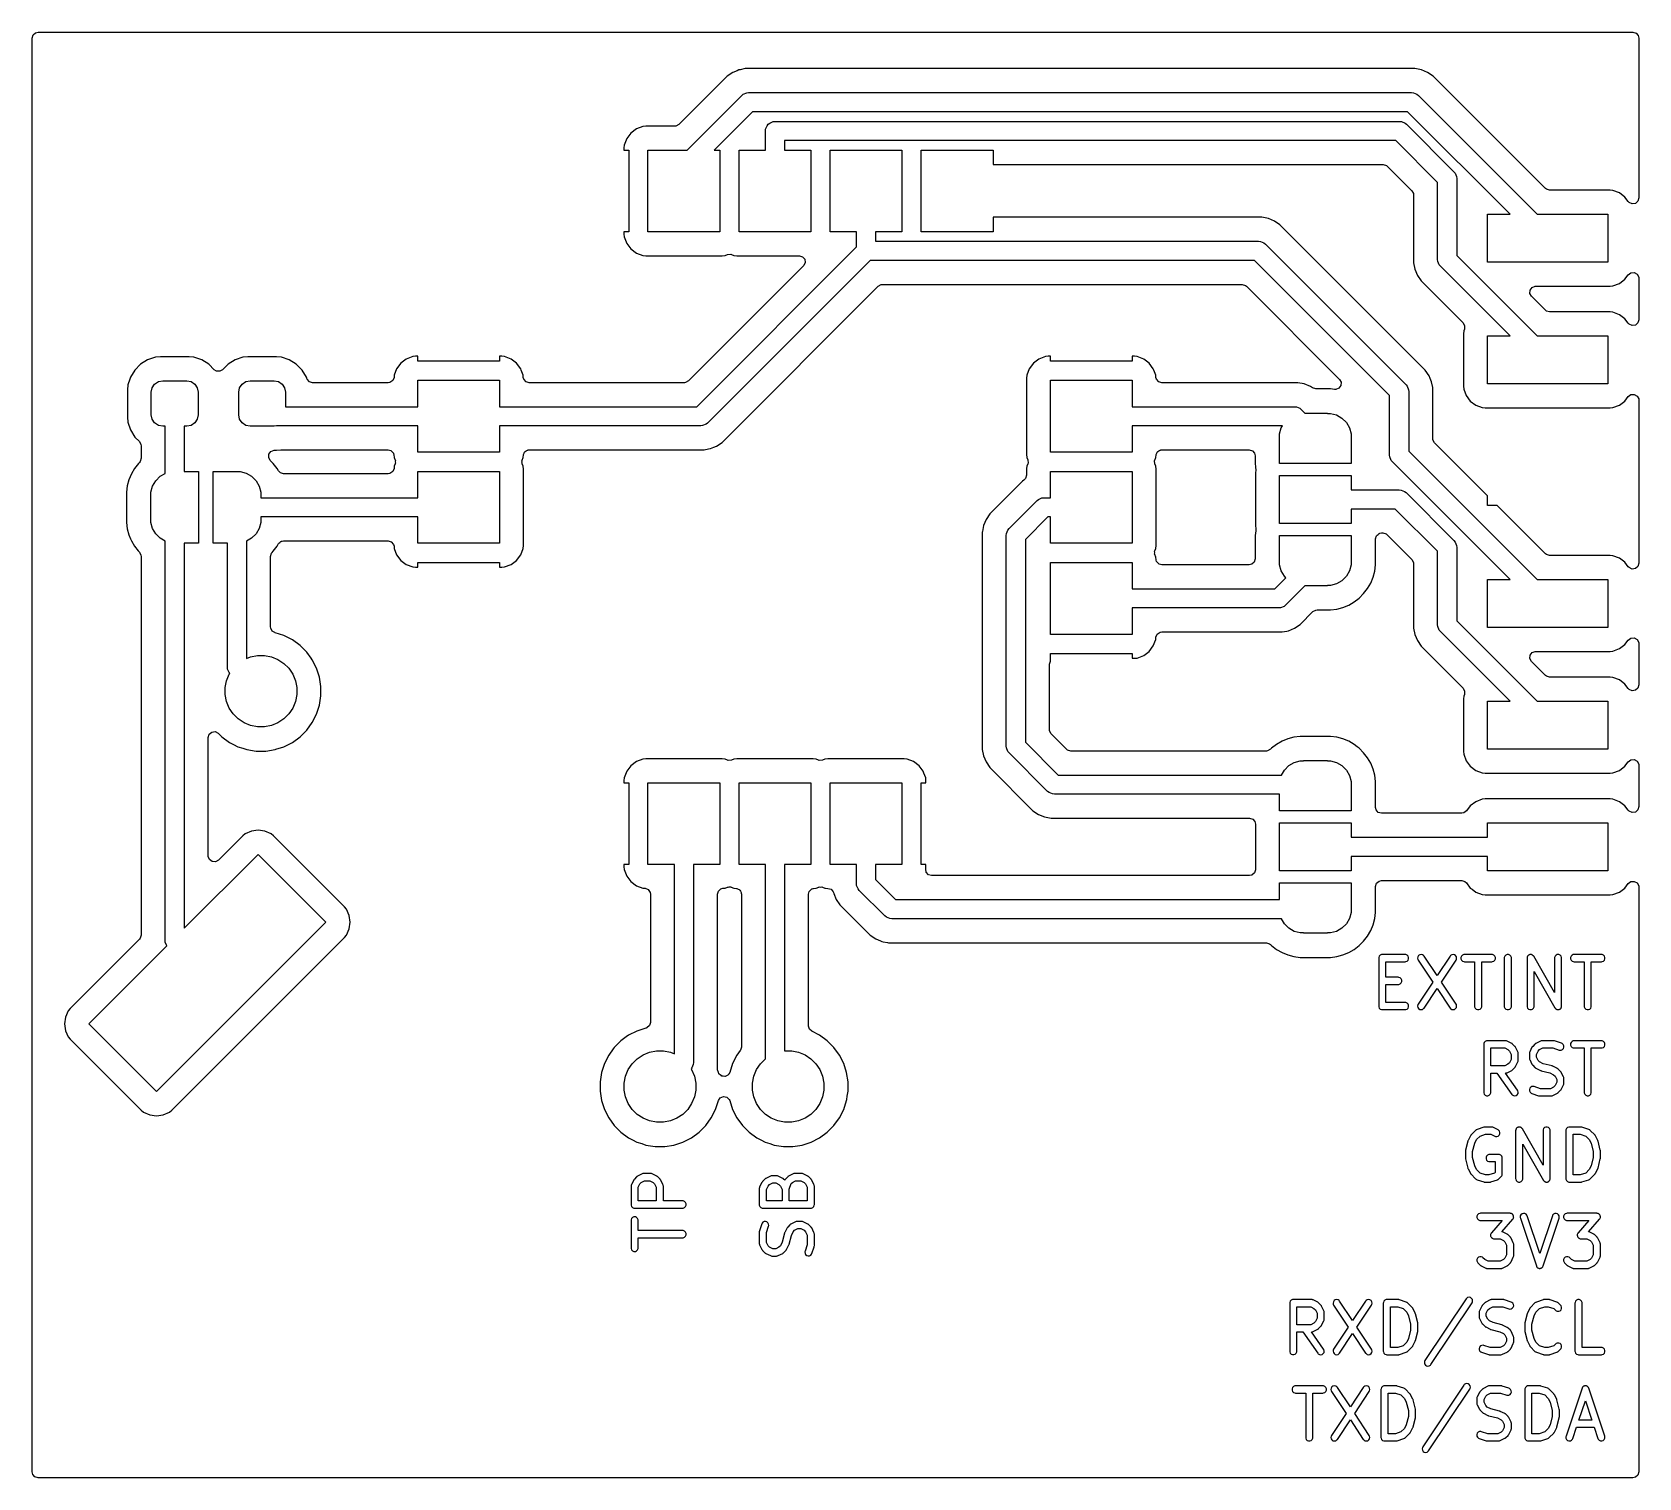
# Model space of a CAD drawing. Extents: x 130.7 to 164.2, y -115.4 to -85.3.
import ezdxf

# ---------------------------------------------------------------- set-up
doc = ezdxf.new("R2010")
doc.units = 0
doc.layers.add('BLACK', color=7, linetype='CONTINUOUS')

msp = doc.modelspace()

# ---------------------------------------------------------------- linework, layer by layer
at = {"layer": 'BLACK', "linetype": 'CONTINUOUS'}
for p, q in [((130.7255, -85.3745), (130.745185, -85.307461)), ((130.7255, -110.695601), (130.7255, -85.3745)), ((130.745185, -85.307461), (130.797989, -85.261706)), ((130.797989, -85.261706), (130.8495, -85.2505)), ((130.8495, -85.2505), (164.1255, -85.2505)), ((164.1255, -85.2505), (164.192539, -85.270185)), ((164.192539, -85.270185), (164.238294, -85.322989)), ((164.238294, -85.322989), (164.2495, -85.3745)), ((164.2495, -85.3745), (164.2495, -88.709897)), ((145.343186, -86.092226), (145.228462, -86.168882)), ((145.34319, -86.092224), (145.343186, -86.092226)), ((145.43333, -86.054887), (145.34319, -86.092224)), ((145.470673, -86.039419), (145.43333, -86.054887)), ((145.484131, -86.036742), (145.470673, -86.039419)), ((145.497589, -86.034065), (145.484131, -86.036742)), ((145.49759, -86.034065), (145.497589, -86.034065)), ((145.606003, -86.0125), (145.49759, -86.034065)), ((145.606007, -86.0125), (145.606003, -86.0125)), ((159.576993, -86.0125), (145.606007, -86.0125)), ((159.576994, -86.0125), (159.576993, -86.0125)), ((159.576996, -86.0125), (159.576994, -86.0125)), ((159.712322, -86.039418), (159.576996, -86.0125)), ((159.712332, -86.039421), (159.712322, -86.039418)), ((159.839807, -86.092222), (159.712332, -86.039421)), ((159.954546, -86.168888), (159.839807, -86.092222)), ((145.228457, -86.168887), (144.21916, -87.178181)), ((145.228459, -86.168884), (145.228457, -86.168887)), ((145.228462, -86.168882), (145.228459, -86.168884)), ((162.298838, -88.513181), (159.954546, -86.168888)), ((144.390158, -87.715), (145.533578, -86.571579)), ((145.533578, -86.571579), (145.563886, -86.546706)), ((145.563886, -86.546706), (145.635982, -86.516843)), ((145.635982, -86.516843), (145.675, -86.513)), ((145.675, -86.513), (159.508, -86.513)), ((159.508, -86.513), (159.547018, -86.516843)), ((159.547018, -86.516843), (159.619114, -86.546706)), ((159.619114, -86.546706), (159.649421, -86.571579)), ((159.649421, -86.571579), (162.127842, -89.05)), ((145.757843, -86.913), (144.955842, -87.715)), ((159.425158, -86.913), (145.757843, -86.913)), ((146.084578, -87.172579), (146.114886, -87.147706)), ((146.114886, -87.147706), (146.186982, -87.117843)), ((146.186982, -87.117843), (146.226, -87.114)), ((146.226, -87.114), (159.259058, -87.114)), ((159.259058, -87.114), (159.298076, -87.117843)), ((159.298076, -87.117843), (159.370172, -87.147706)), ((159.370172, -87.147706), (159.400479, -87.172579)), ((161.562158, -89.05), (159.425158, -86.913)), ((143.131202, -87.472671), (143.080908, -87.607517)), ((143.131206, -87.472664), (143.131202, -87.472671)), ((143.217452, -87.357455), (143.131206, -87.472664)), ((143.217455, -87.357452), (143.217452, -87.357455)), ((143.332664, -87.271206), (143.217455, -87.357452)), ((143.332671, -87.271202), (143.332664, -87.271206)), ((143.467516, -87.220908), (143.332671, -87.271202)), ((143.527123, -87.214501), (143.467516, -87.220908)), ((143.527129, -87.2145), (143.527123, -87.214501)), ((144.131479, -87.2145), (143.527129, -87.2145)), ((144.157837, -87.211666), (144.131479, -87.2145)), ((144.21916, -87.178181), (144.157837, -87.211666)), ((146.025, -87.315), (146.028843, -87.275982)), ((146.025, -87.715), (146.025, -87.315)), ((146.028843, -87.275982), (146.058706, -87.203886)), ((146.058706, -87.203886), (146.083579, -87.173579)), ((146.083579, -87.173579), (146.084578, -87.172579)), ((159.400479, -87.172579), (160.391422, -88.163521)), ((143.074501, -87.667116), (143.0745, -87.667135)), ((143.0745, -87.667135), (143.0745, -87.715)), ((143.0745, -87.715), (143.175, -87.715)), ((143.080908, -87.607517), (143.074501, -87.667116)), ((143.175, -87.715), (143.175, -89.415)), ((143.575, -89.415), (143.575, -87.715)), ((143.575, -87.715), (144.390158, -87.715)), ((144.955842, -87.715), (145.075, -87.715)), ((145.075, -87.715), (145.075, -89.415)), ((145.475, -89.415), (145.475, -87.715)), ((145.475, -87.715), (146.025, -87.715)), ((159.176216, -87.514), (146.425, -87.514)), ((146.425, -87.514), (146.425, -87.715)), ((146.425, -87.715), (146.975, -87.715)), ((146.975, -87.715), (146.975, -89.415)), ((147.375, -89.415), (147.375, -87.715)), ((147.375, -87.715), (148.875, -87.715)), ((148.875, -87.715), (148.875, -89.415)), ((149.275, -89.415), (149.275, -87.715)), ((149.275, -87.715), (150.775, -87.715)), ((150.775, -87.715), (150.775, -88.0145)), ((160.05, -88.387784), (159.176216, -87.514)), ((150.775, -88.0145), (158.917539, -88.0145)), ((158.917539, -88.0145), (158.984578, -88.034185)), ((158.984578, -88.034185), (159.00522, -88.050819)), ((159.00522, -88.050819), (159.513181, -88.55878)), ((160.391422, -88.163521), (160.416294, -88.193828)), ((160.05, -89.995), (160.05, -88.387784)), ((160.416294, -88.193828), (160.446157, -88.265924)), ((160.446157, -88.265924), (160.45, -88.304942)), ((160.45, -88.304942), (160.45, -89.912157)), ((159.513181, -88.55878), (159.546666, -88.620103)), ((159.546666, -88.620103), (159.5495, -88.646461)), ((159.5495, -88.646461), (159.5495, -89.926006)), ((162.31948, -88.529815), (162.298838, -88.513181)), ((162.386519, -88.5495), (162.31948, -88.529815)), ((163.647865, -88.5495), (162.386519, -88.5495)), ((163.647873, -88.5495), (163.647865, -88.5495)), ((163.647881, -88.5495), (163.647873, -88.5495)), ((163.647883, -88.549501), (163.647881, -88.5495)), ((163.707483, -88.555908), (163.647883, -88.549501)), ((163.842328, -88.606202), (163.707482, -88.555908)), ((163.707482, -88.555908), (163.707483, -88.555908)), ((163.842335, -88.606206), (163.842328, -88.606202)), ((163.957544, -88.692452), (163.842335, -88.606206)), ((163.957547, -88.692455), (163.957544, -88.692452)), ((164.026234, -88.784208), (163.957547, -88.692455)), ((164.044297, -88.80361), (164.026234, -88.784208)), ((164.107853, -88.832635), (164.044297, -88.80361)), ((164.177011, -88.822691), (164.107853, -88.832635)), ((164.229815, -88.776936), (164.177011, -88.822691)), ((164.2495, -88.709897), (164.229815, -88.776936)), ((156.383993, -89.1145), (150.775, -89.1145)), ((150.775, -89.1145), (150.775, -89.415)), ((156.383994, -89.1145), (156.383993, -89.1145)), ((156.383996, -89.1145), (156.383994, -89.1145)), ((156.519322, -89.141418), (156.383996, -89.1145)), ((156.519332, -89.141421), (156.519322, -89.141418)), ((156.646807, -89.194222), (156.519332, -89.141421)), ((161.09, -90.05), (161.09, -89.05)), ((161.09, -89.05), (161.562158, -89.05)), ((162.127842, -89.05), (163.6, -89.05)), ((163.6, -89.05), (163.6, -90.05)), ((143.175, -89.415), (143.0745, -89.415)), ((143.0745, -89.415), (143.0745, -89.46287)), ((143.0745, -89.46287), (143.074501, -89.462876)), ((143.074501, -89.462876), (143.080908, -89.522483)), ((145.075, -89.415), (143.575, -89.415)), ((146.975, -89.415), (145.475, -89.415)), ((147.925, -89.415), (147.375, -89.415)), ((147.925, -89.732157), (147.925, -89.415)), ((148.875, -89.415), (148.325, -89.415)), ((148.325, -89.415), (148.325, -89.615)), ((150.775, -89.415), (149.275, -89.415)), ((156.761545, -89.270887), (156.646807, -89.194222)), ((159.794112, -92.303454), (156.761545, -89.270887)), ((143.080908, -89.522483), (143.131202, -89.657328)), ((143.131202, -89.657328), (143.131206, -89.657335)), ((143.131206, -89.657335), (143.217452, -89.772544)), ((143.217452, -89.772544), (143.217455, -89.772547)), ((143.217455, -89.772547), (143.332664, -89.858793)), ((144.592158, -93.065), (147.925, -89.732157)), ((148.325, -89.615), (156.315, -89.615)), ((156.315, -89.615), (156.354018, -89.618843)), ((156.354018, -89.618843), (156.426114, -89.648706)), ((156.426114, -89.648706), (156.456421, -89.673579)), ((156.456421, -89.673579), (159.391421, -92.608579)), ((143.332664, -89.858793), (143.332671, -89.858797)), ((143.332671, -89.858797), (143.467517, -89.909091)), ((143.467517, -89.909091), (143.467516, -89.909091)), ((143.467516, -89.909091), (143.474444, -89.909835)), ((143.474444, -89.909835), (143.527127, -89.9155)), ((143.527127, -89.9155), (145.122872, -89.915499)), ((146.822161, -90.12718), (144.421162, -92.528181)), ((148.207843, -90.015), (144.816421, -93.406421)), ((145.122872, -89.915499), (145.182483, -89.909091)), ((145.182483, -89.909091), (145.231665, -89.890746)), ((145.231665, -89.890746), (145.301355, -89.885761)), ((145.301355, -89.885761), (145.318333, -89.890747)), ((145.318333, -89.890747), (145.367508, -89.909088)), ((145.367508, -89.909088), (145.367511, -89.909088)), ((145.367511, -89.909088), (145.367517, -89.909091)), ((145.367517, -89.909091), (145.427127, -89.9155)), ((145.427127, -89.9155), (146.73448, -89.915499)), ((146.73448, -89.915499), (146.801519, -89.935184)), ((146.801519, -89.935184), (146.847274, -89.987987)), ((146.828193, -90.120702), (146.822161, -90.12718)), ((146.857218, -90.057146), (146.828193, -90.120702)), ((146.847274, -89.987987), (146.857218, -90.057146)), ((156.232158, -90.015), (148.207843, -90.015)), ((159.05, -92.832842), (156.232158, -90.015)), ((159.5495, -90.063996), (159.549499, -90.063996)), ((159.549499, -90.063996), (159.576418, -90.199322)), ((159.5495, -89.926006), (159.5495, -90.063994)), ((159.5495, -90.063994), (159.5495, -90.063996)), ((160.053843, -90.034018), (160.05, -89.995)), ((160.083706, -90.106114), (160.053843, -90.034018)), ((160.108579, -90.136421), (160.083706, -90.106114)), ((161.562157, -91.59), (160.108579, -90.136421)), ((160.45, -89.912157), (162.127843, -91.59)), ((163.6, -90.05), (161.09, -90.05)), ((159.576418, -90.199322), (159.576421, -90.199332)), ((159.576421, -90.199332), (159.629222, -90.326807)), ((159.629222, -90.326807), (159.705887, -90.441545)), ((159.705887, -90.441545), (159.705888, -90.441546)), ((159.705888, -90.441546), (160.580566, -91.316223)), ((163.707483, -90.544091), (163.842331, -90.493796)), ((163.842331, -90.493796), (163.957546, -90.407546)), ((163.957546, -90.407546), (164.026234, -90.315789)), ((164.026234, -90.315789), (164.082167, -90.27392)), ((164.082167, -90.27392), (164.151859, -90.268936)), ((164.151859, -90.268936), (164.213182, -90.302421)), ((164.213182, -90.302421), (164.246666, -90.363745)), ((164.246666, -90.363745), (164.2495, -90.390102)), ((164.2495, -90.390102), (164.2495, -91.249897)), ((145.121543, -93.809114), (148.378838, -90.551819)), ((148.378838, -90.551819), (148.440161, -90.518334)), ((148.440161, -90.518334), (148.466519, -90.5155)), ((148.466519, -90.5155), (155.973481, -90.5155)), ((155.973481, -90.5155), (156.04052, -90.535185)), ((156.04052, -90.535185), (156.061162, -90.551819)), ((156.061162, -90.551819), (158.004371, -92.495028)), ((161.974352, -90.700857), (161.979336, -90.631165)), ((162.007837, -90.76218), (161.974352, -90.700857)), ((161.979336, -90.631165), (162.021208, -90.575232)), ((162.298837, -91.053181), (162.007837, -90.76218)), ((162.021208, -90.575232), (162.086672, -90.550815)), ((162.086672, -90.550815), (162.095518, -90.550499)), ((162.095518, -90.550499), (163.647871, -90.550499)), ((163.647871, -90.550499), (163.647872, -90.550499)), ((163.647872, -90.550499), (163.707483, -90.544091)), ((162.319479, -91.069815), (162.298837, -91.053181)), ((162.386518, -91.0895), (162.319479, -91.069815)), ((163.647865, -91.0895), (162.386518, -91.0895)), ((163.647873, -91.0895), (163.647865, -91.0895)), ((163.647881, -91.0895), (163.647873, -91.0895)), ((163.647883, -91.089501), (163.647881, -91.0895)), ((163.707483, -91.095908), (163.647883, -91.089501)), ((163.842328, -91.146202), (163.707482, -91.095908)), ((163.707482, -91.095908), (163.707483, -91.095908)), ((163.842335, -91.146206), (163.842328, -91.146202)), ((163.957544, -91.232452), (163.842335, -91.146206)), ((160.580566, -91.316223), (160.614051, -91.377546)), ((160.595908, -91.482516), (160.589501, -91.542116)), ((160.595909, -91.482514), (160.595908, -91.482516)), ((160.609067, -91.447236), (160.595909, -91.482514)), ((160.614051, -91.377546), (160.609067, -91.447236)), ((163.957547, -91.232455), (163.957544, -91.232452)), ((164.026234, -91.324208), (163.957547, -91.232455)), ((164.044297, -91.34361), (164.026234, -91.324208)), ((164.107853, -91.372635), (164.044297, -91.34361)), ((164.177011, -91.362691), (164.107853, -91.372635)), ((164.229815, -91.316936), (164.177011, -91.362691)), ((164.2495, -91.249897), (164.229815, -91.316936)), ((160.589501, -91.542116), (160.5895, -91.542135)), ((160.5895, -91.542135), (160.5895, -92.63787)), ((161.09, -92.59), (161.09, -91.59)), ((161.09, -91.59), (161.562157, -91.59)), ((162.127843, -91.59), (163.6, -91.59)), ((163.6, -91.59), (163.6, -92.59)), ((132.98915, -92.179661), (132.867163, -92.301648)), ((133.135983, -92.089093), (132.98915, -92.179661)), ((133.135986, -92.089092), (133.135983, -92.089093)), ((133.299749, -92.034825), (133.135986, -92.089092)), ((133.400814, -92.024501), (133.299749, -92.034825)), ((133.400832, -92.0245), (133.400814, -92.024501)), ((133.99918, -92.0245), (133.400832, -92.0245)), ((134.100253, -92.034825), (133.99918, -92.0245)), ((134.100255, -92.034826), (134.100253, -92.034825)), ((134.264018, -92.089092), (134.100255, -92.034826)), ((134.410852, -92.17966), (134.264018, -92.089092)), ((134.410853, -92.179661), (134.410852, -92.17966)), ((134.524821, -92.293629), (134.410853, -92.179661)), ((134.81415, -92.179661), (134.700183, -92.293629)), ((134.960983, -92.089093), (134.81415, -92.179661)), ((134.960986, -92.089092), (134.960983, -92.089093)), ((135.124749, -92.034825), (134.960986, -92.089092)), ((135.225814, -92.024501), (135.124749, -92.034825)), ((135.225832, -92.0245), (135.225814, -92.024501)), ((135.82418, -92.0245), (135.225832, -92.0245)), ((135.925253, -92.034825), (135.82418, -92.0245)), ((135.925255, -92.034826), (135.925253, -92.034825)), ((136.089018, -92.089092), (135.925255, -92.034826)), ((136.235852, -92.17966), (136.089018, -92.089092)), ((136.357842, -92.30165), (136.235852, -92.17966)), ((138.417452, -92.157455), (138.331206, -92.272664)), ((138.417455, -92.157452), (138.417452, -92.157455)), ((138.532664, -92.071206), (138.417455, -92.157452)), ((138.532671, -92.071202), (138.532664, -92.071206)), ((138.667516, -92.020908), (138.532671, -92.071202)), ((138.727123, -92.014501), (138.667516, -92.020908)), ((138.727129, -92.0145), (138.727123, -92.014501)), ((138.775, -92.0145), (138.727129, -92.0145)), ((138.775, -92.115), (138.775, -92.0145)), ((140.475, -92.115), (138.775, -92.115)), ((140.522864, -92.0145), (140.475, -92.0145)), ((140.475, -92.0145), (140.475, -92.115)), ((140.522873, -92.0145), (140.522864, -92.0145)), ((140.522881, -92.0145), (140.522873, -92.0145)), ((140.522883, -92.014501), (140.522881, -92.0145)), ((140.582483, -92.020908), (140.522883, -92.014501)), ((140.717328, -92.071202), (140.582482, -92.020908)), ((140.582482, -92.020908), (140.582483, -92.020908)), ((140.717335, -92.071206), (140.717328, -92.071202)), ((140.832544, -92.157452), (140.717335, -92.071206)), ((140.832547, -92.157455), (140.832544, -92.157452)), ((140.918793, -92.272664), (140.832547, -92.157455)), ((151.617452, -92.157455), (151.531206, -92.272664)), ((151.617455, -92.157452), (151.617452, -92.157455)), ((151.732664, -92.071206), (151.617455, -92.157452)), ((151.732671, -92.071202), (151.732664, -92.071206)), ((151.867516, -92.020908), (151.732671, -92.071202)), ((151.927123, -92.014501), (151.867516, -92.020908)), ((151.927129, -92.0145), (151.927123, -92.014501)), ((151.975, -92.0145), (151.927129, -92.0145)), ((151.975, -92.115), (151.975, -92.0145)), ((153.675, -92.115), (151.975, -92.115)), ((153.722864, -92.0145), (153.675, -92.0145)), ((153.675, -92.0145), (153.675, -92.115)), ((153.722873, -92.0145), (153.722864, -92.0145)), ((153.722881, -92.0145), (153.722873, -92.0145)), ((153.722883, -92.014501), (153.722881, -92.0145)), ((153.782483, -92.020908), (153.722883, -92.014501)), ((153.917328, -92.071202), (153.782482, -92.020908)), ((153.782482, -92.020908), (153.782483, -92.020908)), ((153.917335, -92.071206), (153.917328, -92.071202)), ((154.032544, -92.157452), (153.917335, -92.071206)), ((154.032547, -92.157455), (154.032544, -92.157452)), ((154.118793, -92.272664), (154.032547, -92.157455)), ((132.76217, -92.492011), (132.722328, -92.612247)), ((132.776593, -92.448486), (132.76217, -92.492011)), ((132.776595, -92.448481), (132.776593, -92.448486)), ((132.867163, -92.301648), (132.776595, -92.448481)), ((133.359115, -92.543079), (133.450002, -92.525)), ((133.450002, -92.525), (133.950002, -92.525)), ((133.950002, -92.525), (134.040889, -92.543079)), ((134.569168, -92.32213), (134.524821, -92.293629)), ((134.63886, -92.327114), (134.569168, -92.32213)), ((134.700183, -92.293629), (134.63886, -92.327114)), ((135.184115, -92.543079), (135.275002, -92.525)), ((135.275002, -92.525), (135.775002, -92.525)), ((135.775002, -92.525), (135.865889, -92.543079)), ((136.44841, -92.448484), (136.357842, -92.30165)), ((136.45459, -92.467135), (136.44841, -92.448484)), ((136.458689, -92.479505), (136.45459, -92.467135)), ((136.463601, -92.492011), (136.458689, -92.479505)), ((136.509356, -92.544815), (136.463601, -92.492011)), ((138.249201, -92.518306), (138.191809, -92.558154)), ((138.275937, -92.453757), (138.249201, -92.518306)), ((138.280909, -92.407517), (138.275937, -92.453757)), ((138.28091, -92.407513), (138.280909, -92.407517)), ((138.331202, -92.272671), (138.28091, -92.407513)), ((138.331206, -92.272664), (138.331202, -92.272671)), ((138.775, -93.065), (138.775, -92.515)), ((138.775, -92.515), (140.475, -92.515)), ((140.475, -92.515), (140.475, -93.065)), ((140.918797, -92.272671), (140.918793, -92.272664)), ((140.929604, -92.301648), (140.918797, -92.272671)), ((140.969091, -92.407517), (140.929604, -92.301648)), ((140.973494, -92.448481), (140.969091, -92.407517)), ((140.974061, -92.453752), (140.973494, -92.448481)), ((140.984557, -92.492011), (140.974061, -92.453752)), ((141.030312, -92.544815), (140.984557, -92.492011)), ((151.474501, -92.467116), (151.4745, -92.467135)), ((151.4745, -92.467135), (151.4745, -94.06287)), ((151.480908, -92.407517), (151.474501, -92.467116)), ((151.531202, -92.272671), (151.480908, -92.407517)), ((151.531206, -92.272664), (151.531202, -92.272671)), ((151.975, -94.015), (151.975, -92.515)), ((151.975, -92.515), (153.675, -92.515)), ((153.675, -92.515), (153.675, -93.065)), ((154.118797, -92.272671), (154.118793, -92.272664)), ((154.129604, -92.301648), (154.118797, -92.272671)), ((154.169091, -92.407517), (154.129604, -92.301648)), ((154.173494, -92.448481), (154.169091, -92.407517)), ((154.174061, -92.453752), (154.173494, -92.448481)), ((154.184557, -92.492011), (154.174061, -92.453752)), ((154.230312, -92.544815), (154.184557, -92.492011)), ((158.004371, -92.495028), (158.037856, -92.556351)), ((159.870777, -92.418192), (159.794112, -92.303454)), ((159.896173, -92.479505), (159.870777, -92.418192)), ((159.92358, -92.545672), (159.896173, -92.479505)), ((132.722327, -92.612248), (132.712002, -92.713315)), ((132.712002, -92.713315), (132.712002, -93.286669)), ((132.722328, -92.612248), (132.722327, -92.612248)), ((132.722328, -92.612247), (132.722328, -92.612248)), ((133.212502, -92.7625), (133.230581, -92.671613)), ((133.212502, -93.2375), (133.212502, -92.7625)), ((133.230581, -92.671613), (133.282064, -92.594562)), ((133.282064, -92.594562), (133.359115, -92.543079)), ((134.040889, -92.543079), (134.11794, -92.594562)), ((134.11794, -92.594562), (134.169423, -92.671613)), ((134.169423, -92.671613), (134.187502, -92.7625)), ((134.187502, -92.7625), (134.187502, -93.2375)), ((135.037502, -92.7625), (135.055581, -92.671613)), ((135.037502, -93.2375), (135.037502, -92.7625)), ((135.055581, -92.671613), (135.107064, -92.594562)), ((135.107064, -92.594562), (135.184115, -92.543079)), ((135.865889, -92.543079), (135.94294, -92.594562)), ((135.94294, -92.594562), (135.994423, -92.671613)), ((135.994423, -92.671613), (136.012502, -92.7625)), ((136.012502, -92.7625), (136.012502, -93.065)), ((136.576395, -92.5645), (136.509356, -92.544815)), ((138.152649, -92.5645), (136.576395, -92.5645)), ((138.191809, -92.558154), (138.152649, -92.5645)), ((141.097351, -92.5645), (141.030312, -92.544815)), ((144.333481, -92.5645), (141.097351, -92.5645)), ((144.359839, -92.561666), (144.333481, -92.5645)), ((144.421162, -92.528181), (144.359839, -92.561666)), ((154.297351, -92.5645), (154.230312, -92.544815)), ((157.133993, -92.5645), (154.297351, -92.5645)), ((157.133994, -92.5645), (157.133993, -92.5645)), ((157.133996, -92.5645), (157.133994, -92.5645)), ((157.269322, -92.591418), (157.133996, -92.5645)), ((157.269332, -92.591421), (157.269322, -92.591418)), ((157.396804, -92.644221), (157.269332, -92.591421)), ((157.396816, -92.644228), (157.396804, -92.644221)), ((157.440777, -92.673602), (157.396816, -92.644228)), ((157.442629, -92.674815), (157.440777, -92.673602)), ((157.509668, -92.6945), (157.442629, -92.674815)), ((157.815819, -92.6945), (157.509668, -92.6945)), ((157.815826, -92.6945), (157.815819, -92.6945)), ((157.815831, -92.6945), (157.815826, -92.6945)), ((157.815836, -92.694501), (157.815831, -92.6945)), ((157.900505, -92.705648), (157.815836, -92.694501)), ((157.925536, -92.706393), (157.900505, -92.705648)), ((157.991, -92.681976), (157.925536, -92.706393)), ((158.032872, -92.626043), (157.991, -92.681976)), ((158.037856, -92.556351), (158.032872, -92.626043)), ((159.05, -94.075), (159.05, -92.832842)), ((159.391421, -92.608579), (159.416294, -92.638886)), ((159.416294, -92.638886), (159.446157, -92.710982)), ((159.446157, -92.710982), (159.45, -92.75)), ((159.45, -92.75), (159.45, -93.992158)), ((159.94795, -92.668189), (159.92358, -92.545672)), ((159.947951, -92.668198), (159.94795, -92.668189)), ((159.947952, -92.668199), (159.947951, -92.668198)), ((159.9505, -92.681002), (159.947952, -92.668199)), ((159.9505, -93.733481), (159.9505, -92.681002)), ((160.5895, -92.63787), (160.589501, -92.637876)), ((160.589501, -92.637876), (160.595908, -92.697483)), ((160.595908, -92.697483), (160.646202, -92.832328)), ((160.646202, -92.832328), (160.646206, -92.832335)), ((160.646206, -92.832335), (160.732452, -92.947544)), ((163.6, -92.59), (161.09, -92.59)), ((163.957546, -92.947546), (164.026234, -92.855789)), ((164.026234, -92.855789), (164.082167, -92.81392)), ((164.082167, -92.81392), (164.151859, -92.808936)), ((164.151859, -92.808936), (164.213182, -92.842421)), ((164.213182, -92.842421), (164.246666, -92.903745)), ((136.012502, -93.065), (138.775, -93.065)), ((140.475, -93.065), (144.592158, -93.065)), ((153.675, -93.065), (157.065, -93.065)), ((157.065, -93.065), (157.104018, -93.068843)), ((157.104018, -93.068843), (157.176114, -93.098706)), ((157.176114, -93.098706), (157.206421, -93.123579)), ((157.206421, -93.123579), (157.282842, -93.2)), ((160.732452, -92.947544), (160.732455, -92.947547)), ((160.732455, -92.947547), (160.847664, -93.033793)), ((160.847664, -93.033793), (160.847671, -93.033797)), ((160.847671, -93.033797), (160.982517, -93.084091)), ((160.982517, -93.084091), (160.982516, -93.084091)), ((160.982516, -93.084091), (160.989444, -93.084835)), ((160.989444, -93.084835), (161.042127, -93.0905)), ((161.042127, -93.0905), (163.647872, -93.090499)), ((163.647872, -93.090499), (163.707483, -93.084091)), ((163.707483, -93.084091), (163.842331, -93.033796)), ((163.842331, -93.033796), (163.957546, -92.947546)), ((164.246666, -92.903745), (164.2495, -92.930102)), ((164.2495, -92.930102), (164.2495, -96.329897)), ((132.712002, -93.286669), (132.712003, -93.286687)), ((132.712003, -93.286687), (132.722327, -93.387752)), ((132.722327, -93.387752), (132.776594, -93.551515)), ((133.230581, -93.328387), (133.212502, -93.2375)), ((133.282064, -93.405438), (133.230581, -93.328387)), ((133.359115, -93.456921), (133.282064, -93.405438)), ((133.450002, -93.475), (133.359115, -93.456921)), ((133.500002, -93.475), (133.450002, -93.475)), ((133.500002, -94.458058), (133.500002, -93.475)), ((133.950002, -93.475), (133.900002, -93.475)), ((133.900002, -93.475), (133.900002, -94.415)), ((134.040889, -93.456921), (133.950002, -93.475)), ((134.11794, -93.405438), (134.040889, -93.456921)), ((134.169423, -93.328387), (134.11794, -93.405438)), ((134.187502, -93.2375), (134.169423, -93.328387)), ((135.055581, -93.328387), (135.037502, -93.2375)), ((135.107064, -93.405438), (135.055581, -93.328387)), ((135.184115, -93.456921), (135.107064, -93.405438)), ((135.275002, -93.475), (135.184115, -93.456921)), ((135.775002, -93.475), (135.275002, -93.475)), ((135.825274, -93.465), (135.775002, -93.475)), ((138.775, -93.465), (135.825274, -93.465)), ((138.775, -94.015), (138.775, -93.465)), ((144.675, -93.465), (140.475, -93.465)), ((140.475, -93.465), (140.475, -94.015)), ((144.714018, -93.461157), (144.675, -93.465)), ((144.786114, -93.431294), (144.714018, -93.461157)), ((144.816421, -93.406421), (144.786114, -93.431294)), ((156.813266, -93.465), (153.675, -93.465)), ((153.675, -93.465), (153.675, -94.015)), ((156.754278, -93.634737), (156.78806, -93.508658)), ((156.78806, -93.508658), (156.813266, -93.465)), ((157.282842, -93.2), (157.75, -93.2)), ((157.75, -93.2), (157.75, -93.204278)), ((157.75, -93.204278), (157.815263, -93.204278)), ((157.815263, -93.204278), (157.941342, -93.23806)), ((157.941342, -93.23806), (158.054381, -93.303323)), ((158.054381, -93.303323), (158.146677, -93.395619)), ((158.146677, -93.395619), (158.21194, -93.508658)), ((158.21194, -93.508658), (158.245722, -93.634737)), ((132.776594, -93.551515), (132.776595, -93.551518)), ((132.776595, -93.551518), (132.867163, -93.698351)), ((132.867163, -93.698351), (132.963183, -93.794371)), ((132.963183, -93.794371), (132.996668, -93.855694)), ((132.996668, -93.855694), (132.999502, -93.882052)), ((145.006811, -93.885775), (145.121543, -93.809114)), ((156.75, -94.25), (156.75, -93.7)), ((156.75, -93.7), (156.754278, -93.7)), ((156.754278, -93.7), (156.754278, -93.634737)), ((158.245722, -93.634737), (158.245722, -93.7)), ((158.245722, -93.7), (158.25, -93.7)), ((158.25, -93.7), (158.25, -94.25)), ((159.953334, -93.759839), (159.9505, -93.733481)), ((159.986819, -93.821162), (159.953334, -93.759839)), ((161.09, -94.924343), (159.986819, -93.821162)), ((132.999502, -94.142148), (132.979817, -94.209187)), ((132.999502, -93.882052), (132.999502, -94.142148)), ((135.660685, -94.125857), (135.665669, -94.056165)), ((135.69417, -94.18718), (135.660685, -94.125857)), ((135.665669, -94.056165), (135.707541, -94.000232)), ((135.757541, -94.250551), (135.69417, -94.18718)), ((135.707541, -94.000232), (135.773005, -93.975815)), ((135.773005, -93.975815), (135.781851, -93.975499)), ((135.781851, -93.975499), (135.824172, -93.975499)), ((135.824172, -93.975499), (135.824178, -93.975499)), ((135.824178, -93.975499), (135.824186, -93.975498)), ((135.824186, -93.975498), (135.824189, -93.975498)), ((135.824189, -93.975498), (135.915779, -93.966142)), ((135.915779, -93.966142), (135.92838, -93.9655)), ((135.92838, -93.9655), (138.152649, -93.9655)), ((138.152649, -93.9655), (138.180739, -93.973748)), ((138.180739, -93.973748), (138.209489, -93.979295)), ((138.209489, -93.979295), (138.213874, -93.983477)), ((138.213874, -93.983477), (138.219688, -93.985185)), ((138.219688, -93.985185), (138.238857, -94.007307)), ((138.238857, -94.007307), (138.260047, -94.027519)), ((138.260047, -94.027519), (138.263201, -94.035402)), ((138.263201, -94.035402), (138.265443, -94.037989)), ((138.265443, -94.037989), (138.268073, -94.047578)), ((138.268073, -94.047578), (138.273159, -94.060287)), ((138.273159, -94.060287), (138.275071, -94.068174)), ((138.275071, -94.068174), (138.280909, -94.122483)), ((138.280909, -94.122483), (138.301839, -94.178601)), ((138.301839, -94.178601), (138.303581, -94.185786)), ((138.303581, -94.185786), (138.302251, -94.213593)), ((140.475, -94.015), (138.775, -94.015)), ((140.943069, -94.220922), (140.946497, -94.198926)), ((140.945762, -94.188643), (140.946418, -94.185787)), ((140.946497, -94.198926), (140.945762, -94.188643)), ((140.946418, -94.185787), (140.948159, -94.178601)), ((140.948159, -94.178601), (140.969091, -94.122483)), ((140.969091, -94.122483), (140.97493, -94.068166)), ((140.97493, -94.068166), (140.976841, -94.060287)), ((140.976841, -94.060287), (140.990409, -94.036776)), ((140.990409, -94.036776), (141.000799, -94.011694)), ((141.000799, -94.011694), (141.007617, -94.006959)), ((141.007617, -94.006959), (141.011766, -93.999772)), ((141.011766, -93.999772), (141.03589, -93.987329)), ((141.03589, -93.987329), (141.058191, -93.971846)), ((141.058191, -93.971846), (141.069448, -93.970021)), ((141.069448, -93.970021), (141.073863, -93.967745)), ((141.073863, -93.967745), (141.079929, -93.968323)), ((141.079929, -93.968323), (141.097351, -93.9655)), ((141.097351, -93.9655), (144.743996, -93.9655)), ((144.743996, -93.9655), (144.83504, -93.947389)), ((144.83504, -93.947389), (144.879328, -93.93858)), ((144.879328, -93.93858), (144.949534, -93.9095)), ((144.949534, -93.9095), (145.006807, -93.885777)), ((145.006807, -93.885777), (145.006808, -93.885776)), ((145.006808, -93.885776), (145.006811, -93.885775)), ((151.4745, -94.06287), (151.474501, -94.062876)), ((151.474501, -94.062876), (151.480908, -94.122482)), ((151.480908, -94.122482), (151.499253, -94.171666)), ((151.499253, -94.171666), (151.504237, -94.241358)), ((153.675, -94.015), (151.975, -94.015)), ((154.143069, -94.220922), (154.146497, -94.198926)), ((154.145762, -94.188643), (154.146418, -94.185787)), ((154.146497, -94.198926), (154.145762, -94.188643)), ((154.146418, -94.185787), (154.148159, -94.178601)), ((154.148159, -94.178601), (154.169091, -94.122483)), ((154.169091, -94.122483), (154.17493, -94.068166)), ((154.17493, -94.068166), (154.176841, -94.060287)), ((154.176841, -94.060287), (154.190409, -94.036776)), ((154.190409, -94.036776), (154.200799, -94.011694)), ((154.200799, -94.011694), (154.207617, -94.006959)), ((154.207617, -94.006959), (154.211766, -93.999772)), ((154.211766, -93.999772), (154.23589, -93.987329)), ((154.23589, -93.987329), (154.258191, -93.971846)), ((154.258191, -93.971846), (154.269448, -93.970021)), ((154.269448, -93.970021), (154.273863, -93.967745)), ((154.273863, -93.967745), (154.279929, -93.968323)), ((154.279929, -93.968323), (154.297351, -93.9655)), ((154.297351, -93.9655), (156.1205, -93.9655)), ((156.1205, -93.9655), (156.187539, -93.985185)), ((156.187539, -93.985185), (156.233294, -94.037989)), ((156.233294, -94.037989), (156.2445, -94.0895)), ((156.2445, -94.0895), (156.2445, -94.250002)), ((159.053843, -94.114018), (159.05, -94.075)), ((159.083706, -94.186114), (159.053843, -94.114018)), ((159.108579, -94.216421), (159.083706, -94.186114)), ((159.45, -93.992158), (162.127842, -96.67)), ((132.796304, -94.469249), (132.745802, -94.59117)), ((132.796305, -94.469248), (132.796304, -94.469249)), ((132.862122, -94.35525), (132.796305, -94.469248)), ((132.862134, -94.355232), (132.862122, -94.35525)), ((132.942457, -94.250555), (132.862134, -94.355232)), ((132.942466, -94.250545), (132.942457, -94.250555)), ((132.963183, -94.229829), (132.942466, -94.250545)), ((132.979817, -94.209187), (132.963183, -94.229829)), ((133.303325, -94.610619), (133.395621, -94.518323)), ((133.395621, -94.518323), (133.500002, -94.458058)), ((133.900002, -94.415), (134.200002, -94.415)), ((134.200002, -94.415), (134.200002, -95.915)), ((134.5, -95.915), (134.5, -94.415)), ((134.5, -94.415), (135, -94.415)), ((135, -94.415), (135, -94.419278)), ((135, -94.419278), (135.065263, -94.419278)), ((135.065263, -94.419278), (135.191342, -94.45306)), ((135.191342, -94.45306), (135.304381, -94.518323)), ((135.304381, -94.518323), (135.396677, -94.610619)), ((135.757544, -94.250555), (135.757541, -94.250551)), ((135.836732, -94.353754), (135.757544, -94.250555)), ((135.837875, -94.355243), (135.836732, -94.353754)), ((135.837879, -94.35525), (135.837875, -94.355243)), ((135.865159, -94.4025), (135.837879, -94.35525)), ((135.905507, -94.444815), (135.865159, -94.4025)), ((135.972546, -94.4645), (135.905507, -94.444815)), ((138.152649, -94.4645), (135.972546, -94.4645)), ((138.191809, -94.458154), (138.152649, -94.4645)), ((138.249201, -94.418306), (138.191809, -94.458154)), ((138.275937, -94.353757), (138.249201, -94.418306)), ((138.280909, -94.307517), (138.275937, -94.353757)), ((138.28091, -94.307514), (138.280909, -94.307517)), ((138.299253, -94.258331), (138.28091, -94.307511)), ((138.28091, -94.307511), (138.28091, -94.307514)), ((138.300244, -94.255576), (138.299253, -94.258331)), ((138.300605, -94.248007), (138.300244, -94.255576)), ((138.304237, -94.241358), (138.300605, -94.248007)), ((138.302251, -94.213593), (138.304237, -94.241358)), ((138.775, -94.965), (138.775, -94.415)), ((138.775, -94.415), (140.475, -94.415)), ((140.475, -94.415), (140.475, -95.915)), ((140.949373, -94.239125), (140.943069, -94.220922)), ((140.950747, -94.258334), (140.949373, -94.239125)), ((140.969091, -94.307517), (140.950747, -94.258334)), ((140.975499, -94.367128), (140.969091, -94.307517)), ((140.9755, -95.962873), (140.975499, -94.367128)), ((151.4745, -94.497114), (151.454815, -94.564153)), ((151.474501, -94.367123), (151.4745, -94.367135)), ((151.4745, -94.367135), (151.4745, -94.497114)), ((151.475777, -94.35525), (151.474501, -94.367123)), ((151.480908, -94.307516), (151.475777, -94.35525)), ((151.480909, -94.307514), (151.480908, -94.307516)), ((151.499253, -94.258331), (151.480909, -94.307514)), ((151.504237, -94.241358), (151.499253, -94.258331)), ((151.975, -94.965), (151.975, -94.415)), ((151.975, -94.415), (153.675, -94.415)), ((153.675, -94.415), (153.675, -95.915)), ((154.149373, -94.239125), (154.143069, -94.220922)), ((154.150747, -94.258334), (154.149373, -94.239125)), ((154.169091, -94.307517), (154.150747, -94.258334)), ((154.175499, -94.367128), (154.169091, -94.307517)), ((154.1755, -95.962873), (154.175499, -94.367128)), ((156.2445, -94.250002), (156.249645, -94.321941)), ((156.249501, -94.452116), (156.2495, -94.452135)), ((156.2495, -94.452135), (156.2495, -95.54787)), ((156.256738, -94.384805), (156.249501, -94.452116)), ((156.249645, -94.321941), (156.253107, -94.333732)), ((156.253107, -94.333732), (156.25447, -94.384561)), ((156.25447, -94.384561), (156.256738, -94.384805)), ((158.25, -94.25), (156.75, -94.25)), ((156.75, -95.5), (156.75, -94.5)), ((156.75, -94.5), (158.25, -94.5)), ((158.25, -94.5), (158.25, -94.8)), ((161.562158, -96.67), (159.108579, -94.216421)), ((132.711726, -94.718341), (132.694502, -94.849166)), ((132.694502, -94.849166), (132.694502, -95.480833)), ((132.745802, -94.59117), (132.711726, -94.718341)), ((133.20428, -94.849737), (133.238062, -94.723658)), ((133.20428, -94.915), (133.20428, -94.849737)), ((133.238062, -94.723658), (133.303325, -94.610619)), ((135.396677, -94.610619), (135.46194, -94.723658)), ((135.46194, -94.723658), (135.495722, -94.849737)), ((135.495722, -94.849737), (135.495722, -94.915)), ((151.388453, -94.620888), (150.705887, -95.303454)), ((151.388457, -94.620885), (151.388453, -94.620888)), ((151.419391, -94.600216), (151.388457, -94.620885)), ((151.454815, -94.564153), (151.419391, -94.600216)), ((158.25, -94.8), (159.25, -94.8)), ((159.25, -94.8), (159.289018, -94.803843)), ((159.289018, -94.803843), (159.361114, -94.833706)), ((159.361114, -94.833706), (159.391421, -94.858579)), ((159.391421, -94.858579), (160.391422, -95.858579)), ((133.200002, -95.415), (133.200002, -94.915)), ((133.200002, -94.915), (133.20428, -94.915)), ((135.495722, -94.915), (135.5, -94.915)), ((135.5, -94.915), (135.5, -94.965)), ((135.5, -94.965), (138.775, -94.965)), ((151.108579, -95.608579), (151.693579, -95.023579)), ((151.693579, -95.023579), (151.723886, -94.998706)), ((151.723886, -94.998706), (151.795982, -94.968843)), ((151.795982, -94.968843), (151.835, -94.965)), ((151.835, -94.965), (151.975, -94.965)), ((159.167158, -95.2), (158.25, -95.2)), ((158.25, -95.2), (158.25, -95.5)), ((160.05, -96.082842), (159.167158, -95.2)), ((161.09, -95.13), (161.09, -94.924343)), ((161.295657, -95.13), (161.09, -95.13)), ((162.298838, -96.133181), (161.295657, -95.13)), ((132.694502, -95.480833), (132.711726, -95.611658)), ((133.20428, -95.415), (133.200002, -95.415)), ((133.20428, -95.480263), (133.20428, -95.415)), ((133.238062, -95.606342), (133.20428, -95.480263)), ((135.495722, -95.480263), (135.46194, -95.606342)), ((135.5, -95.415), (135.495722, -95.415)), ((135.495722, -95.415), (135.495722, -95.480263)), ((138.775, -95.365), (135.5, -95.365)), ((135.5, -95.365), (135.5, -95.415)), ((138.775, -95.915), (138.775, -95.365)), ((150.629222, -95.418192), (150.576421, -95.545667)), ((150.705887, -95.303454), (150.629222, -95.418192)), ((151.917842, -95.365), (151.45, -95.832842)), ((151.975, -95.365), (151.917842, -95.365)), ((151.975, -95.915), (151.975, -95.365)), ((158.25, -95.5), (156.75, -95.5)), ((132.711726, -95.611658), (132.711727, -95.611662)), ((132.711727, -95.611662), (132.745802, -95.738829)), ((132.745802, -95.738829), (132.781288, -95.8245)), ((132.781288, -95.8245), (132.796304, -95.86075)), ((132.796304, -95.86075), (132.796305, -95.860751)), ((132.796305, -95.860751), (132.862122, -95.974749)), ((133.303325, -95.719381), (133.238062, -95.606342)), ((133.395621, -95.811677), (133.303325, -95.719381)), ((133.500002, -95.871941), (133.395621, -95.811677)), ((133.500002, -104.200002), (133.500002, -95.871941)), ((135.304381, -95.811677), (135.2, -95.871941)), ((135.2, -95.871941), (135.2, -98.316378)), ((135.396677, -95.719381), (135.304381, -95.811677)), ((135.46194, -95.606342), (135.396677, -95.719381)), ((135.915726, -95.879284), (135.923789, -95.877327)), ((135.923789, -95.877327), (135.929048, -95.87338)), ((135.929048, -95.87338), (135.944799, -95.872231)), ((135.944799, -95.872231), (135.972546, -95.8655)), ((135.972546, -95.8655), (138.152649, -95.8655)), ((138.152649, -95.8655), (138.219688, -95.885185)), ((150.552049, -95.668191), (150.5495, -95.681002)), ((150.5495, -95.681002), (150.5495, -95.681007)), ((150.5495, -95.681007), (150.5495, -100.077006)), ((150.55205, -95.668186), (150.552049, -95.668191)), ((150.576418, -95.545679), (150.55205, -95.668186)), ((150.576421, -95.545667), (150.576418, -95.545679)), ((151.05, -95.75), (151.053843, -95.710982)), ((151.05, -100.146), (151.05, -95.75)), ((151.053843, -95.710982), (151.083706, -95.638886)), ((151.083706, -95.638886), (151.108579, -95.608579)), ((151.45, -95.832842), (151.45, -100.063157)), ((156.258208, -95.654652), (156.2445, -95.749999)), ((156.2445, -95.749999), (156.2445, -96.2405)), ((156.2495, -95.54787), (156.249501, -95.547874)), ((156.249501, -95.547874), (156.255909, -95.60749)), ((156.255909, -95.60749), (156.256147, -95.608494)), ((156.256147, -95.608494), (156.256238, -95.61055)), ((156.256238, -95.61055), (156.256738, -95.615194)), ((156.256738, -95.615194), (156.256447, -95.615225)), ((156.256447, -95.615225), (156.258208, -95.654652)), ((156.75, -96.3), (156.75, -95.75)), ((156.75, -95.75), (158.25, -95.75)), ((158.25, -95.75), (158.25, -96.3)), ((158.7555, -95.8245), (158.75805, -95.815814)), ((158.7555, -96.365826), (158.7555, -95.8245)), ((158.756762, -95.806853), (158.76774, -95.782812)), ((158.75805, -95.815814), (158.756762, -95.806853)), ((158.76774, -95.782812), (158.775185, -95.757461)), ((158.775185, -95.757461), (158.782025, -95.751533)), ((158.782025, -95.751533), (158.785787, -95.743297)), ((158.785787, -95.743297), (158.808021, -95.729007)), ((158.808021, -95.729007), (158.827989, -95.711706)), ((158.827989, -95.711706), (158.838503, -95.709418)), ((158.838503, -95.709418), (158.844565, -95.705523)), ((158.844565, -95.705523), (158.8795, -95.7005)), ((158.8795, -95.7005), (158.908481, -95.7005)), ((158.908481, -95.7005), (158.97552, -95.720185)), ((158.97552, -95.720185), (158.996162, -95.736819)), ((158.996162, -95.736819), (159.513181, -96.253838)), ((160.391422, -95.858579), (160.416294, -95.888886)), ((132.862122, -95.974749), (132.862134, -95.974767)), ((132.862134, -95.974767), (132.936488, -96.071665)), ((132.936488, -96.071665), (132.942461, -96.079449)), ((132.942461, -96.079449), (132.942466, -96.079454)), ((132.942466, -96.079454), (132.963183, -96.100171)), ((132.963183, -96.100171), (132.996668, -96.161494)), ((132.996668, -96.161494), (132.999502, -96.187852)), ((132.999502, -96.187852), (132.999502, -104.089137)), ((134.200002, -95.915), (133.900002, -95.915)), ((133.900002, -95.915), (133.900002, -103.947812)), ((134.8, -95.915), (134.5, -95.915)), ((134.8, -98.5), (134.8, -95.915)), ((135.7005, -96.187852), (135.720185, -96.120813)), ((135.7005, -97.660372), (135.7005, -96.187852)), ((135.720185, -96.120813), (135.725128, -96.113682)), ((135.725128, -96.113682), (135.730484, -96.106505)), ((135.730484, -96.106505), (135.757541, -96.079449)), ((135.757541, -96.079449), (135.837875, -95.974757)), ((135.837875, -95.974757), (135.868808, -95.921178)), ((135.868808, -95.921178), (135.873174, -95.91533)), ((135.873174, -95.91533), (135.895509, -95.89856)), ((135.895509, -95.89856), (135.915726, -95.879284)), ((138.219688, -95.885185), (138.265443, -95.937989)), ((138.265443, -95.937989), (138.275939, -95.976248)), ((138.275939, -95.976248), (138.280908, -96.022483)), ((138.280908, -96.022483), (138.331202, -96.157328)), ((138.331202, -96.157328), (138.331206, -96.157335)), ((138.331206, -96.157335), (138.417452, -96.272544)), ((140.475, -95.915), (138.775, -95.915)), ((140.832546, -96.272546), (140.918796, -96.157331)), ((140.918796, -96.157331), (140.969091, -96.022483)), ((140.969091, -96.022483), (140.9755, -95.962873)), ((153.675, -95.915), (151.975, -95.915)), ((154.145762, -96.088643), (154.149719, -96.075164)), ((154.147747, -96.116403), (154.145762, -96.088643)), ((154.146418, -96.144213), (154.147747, -96.116403)), ((154.148159, -96.151398), (154.146418, -96.144213)), ((154.169091, -96.207517), (154.148159, -96.151398)), ((154.149719, -96.075164), (154.149755, -96.074423)), ((154.149755, -96.074423), (154.150064, -96.073987)), ((154.150064, -96.073987), (154.150747, -96.071665)), ((154.150747, -96.071665), (154.169089, -96.022488)), ((154.169089, -96.022488), (154.169091, -96.022483)), ((154.169091, -96.022483), (154.1755, -95.962873)), ((154.174929, -96.261825), (154.169091, -96.207517)), ((160.05, -97.615), (160.05, -96.082842)), ((160.416294, -95.888886), (160.446157, -95.960982)), ((160.446157, -95.960982), (160.45, -96)), ((160.45, -96), (160.45, -97.532157)), ((162.31948, -96.149815), (162.298838, -96.133181)), ((162.386519, -96.1695), (162.31948, -96.149815)), ((163.647865, -96.1695), (162.386519, -96.1695)), ((163.647873, -96.1695), (163.647865, -96.1695)), ((163.647881, -96.1695), (163.647873, -96.1695)), ((163.647883, -96.169501), (163.647881, -96.1695)), ((163.707483, -96.175908), (163.647883, -96.169501)), ((163.842328, -96.226202), (163.707482, -96.175908)), ((163.707482, -96.175908), (163.707483, -96.175908)), ((138.417452, -96.272544), (138.417455, -96.272547)), ((138.417455, -96.272547), (138.532664, -96.358793)), ((138.532664, -96.358793), (138.532671, -96.358797)), ((138.532671, -96.358797), (138.667517, -96.409091)), ((138.667517, -96.409091), (138.667516, -96.409091)), ((138.667516, -96.409091), (138.674444, -96.409835)), ((138.674444, -96.409835), (138.727127, -96.4155)), ((138.727127, -96.4155), (138.775, -96.415499)), ((138.775, -96.415499), (138.775, -96.315)), ((138.775, -96.315), (140.475, -96.315)), ((140.475, -96.315), (140.475, -96.415499)), ((140.475, -96.415499), (140.522872, -96.415499)), ((140.522872, -96.415499), (140.582483, -96.409091)), ((140.582483, -96.409091), (140.717331, -96.358796)), ((140.717331, -96.358796), (140.832546, -96.272546)), ((151.975, -97.815), (151.975, -96.315)), ((151.975, -96.315), (153.675, -96.315)), ((153.675, -96.315), (153.675, -96.865)), ((154.176841, -96.269713), (154.174929, -96.261825)), ((154.184557, -96.292011), (154.176841, -96.269713)), ((154.187734, -96.295677), (154.184557, -96.292011)), ((154.189953, -96.302481), (154.187734, -96.295677)), ((154.211142, -96.322692), (154.189953, -96.302481)), ((154.230312, -96.344815), (154.211142, -96.322692)), ((154.236125, -96.346522), (154.230312, -96.344815)), ((154.240512, -96.350706), (154.236125, -96.346522)), ((154.269264, -96.356252), (154.240512, -96.350706)), ((154.297351, -96.3645), (154.269264, -96.356252)), ((156.1205, -96.3645), (154.297351, -96.3645)), ((156.172011, -96.353294), (156.1205, -96.3645)), ((156.224815, -96.307539), (156.172011, -96.353294)), ((156.2445, -96.2405), (156.224815, -96.307539)), ((156.754278, -96.3), (156.75, -96.3)), ((156.754278, -96.365263), (156.754278, -96.3)), ((156.78806, -96.491342), (156.754278, -96.365263)), ((156.853323, -96.604381), (156.78806, -96.491342)), ((158.21194, -96.491342), (158.146677, -96.604381)), ((158.245722, -96.365263), (158.21194, -96.491342)), ((158.25, -96.3), (158.245722, -96.3)), ((158.245722, -96.3), (158.245722, -96.365263)), ((158.7042, -96.623829), (158.738275, -96.496662)), ((158.738275, -96.496662), (158.7555, -96.365826)), ((159.513181, -96.253838), (159.546666, -96.315161)), ((159.546666, -96.315161), (159.5495, -96.341519)), ((159.5495, -96.341519), (159.5495, -97.546006)), ((163.842335, -96.226206), (163.842328, -96.226202)), ((163.957544, -96.312452), (163.842335, -96.226206)), ((163.957547, -96.312455), (163.957544, -96.312452)), ((164.026234, -96.404208), (163.957547, -96.312455)), ((164.044297, -96.42361), (164.026234, -96.404208)), ((164.107853, -96.452635), (164.044297, -96.42361)), ((164.177011, -96.442691), (164.107853, -96.452635)), ((164.229815, -96.396936), (164.177011, -96.442691)), ((164.2495, -96.329897), (164.229815, -96.396936)), ((153.675, -96.865), (156.652158, -96.865)), ((156.652158, -96.865), (156.883049, -96.634107)), ((156.883049, -96.634107), (156.853323, -96.604381)), ((157.282843, -96.8), (156.876421, -97.206421)), ((157.75, -96.8), (157.282843, -96.8)), ((157.815263, -96.795722), (157.75, -96.795722)), ((157.75, -96.795722), (157.75, -96.8)), ((157.941342, -96.76194), (157.815263, -96.795722)), ((158.054381, -96.696677), (157.941342, -96.76194)), ((158.146677, -96.604381), (158.054381, -96.696677)), ((158.507541, -96.964449), (158.587875, -96.859757)), ((158.587875, -96.859757), (158.653701, -96.745743)), ((158.653701, -96.745743), (158.7042, -96.623829)), ((161.09, -97.67), (161.09, -96.67)), ((161.09, -96.67), (161.562158, -96.67)), ((162.127842, -96.67), (163.6, -96.67)), ((163.6, -96.67), (163.6, -97.67)), ((156.876421, -97.206421), (156.846114, -97.231294)), ((158.073829, -97.2542), (158.195743, -97.203701)), ((158.195743, -97.203701), (158.309757, -97.137875)), ((158.309757, -97.137875), (158.414449, -97.057541)), ((158.414449, -97.057541), (158.507541, -96.964449)), ((156.735, -97.265), (153.675, -97.265)), ((153.675, -97.265), (153.675, -97.815)), ((156.774018, -97.261157), (156.735, -97.265)), ((156.846114, -97.231294), (156.774018, -97.261157)), ((157.181543, -97.609114), (157.448838, -97.341819)), ((157.448838, -97.341819), (157.510161, -97.308334)), ((157.510161, -97.308334), (157.536519, -97.3055)), ((157.536519, -97.3055), (157.815819, -97.3055)), ((157.815819, -97.3055), (157.815826, -97.3055)), ((157.815826, -97.3055), (157.946662, -97.288275)), ((157.946662, -97.288275), (158.073829, -97.2542)), ((159.5495, -97.546006), (159.5495, -97.683994)), ((160.45, -97.532157), (162.127843, -99.21)), ((135.702795, -97.684117), (135.7005, -97.660372)), ((135.734953, -97.746147), (135.702795, -97.684117)), ((135.788757, -97.777047), (135.734953, -97.746147)), ((135.788193, -97.778786), (135.788757, -97.777047)), ((135.792823, -97.78029), (135.788193, -97.778786)), ((135.792826, -97.780291), (135.792823, -97.78029)), ((135.980025, -97.841116), (135.792826, -97.780291)), ((136.155405, -97.930476), (135.980025, -97.841116)), ((153.675, -97.815), (151.975, -97.815)), ((154.169091, -97.922483), (154.174062, -97.876242)), ((154.174062, -97.876242), (154.200799, -97.811694)), ((154.200799, -97.811694), (154.258191, -97.771846)), ((154.258191, -97.771846), (154.297351, -97.7655)), ((154.297351, -97.7655), (156.803996, -97.7655)), ((156.803996, -97.7655), (156.901287, -97.746147)), ((156.901287, -97.746147), (156.939328, -97.73858)), ((156.939328, -97.73858), (157.003069, -97.712177)), ((157.003069, -97.712177), (157.066807, -97.685777)), ((157.066807, -97.685777), (157.066808, -97.685776)), ((157.066808, -97.685776), (157.066811, -97.685775)), ((157.066811, -97.685775), (157.181543, -97.609114)), ((159.5495, -97.683996), (159.549499, -97.683996)), ((159.549499, -97.683996), (159.576418, -97.819322)), ((159.5495, -97.683994), (159.5495, -97.683996)), ((159.576418, -97.819322), (159.576421, -97.819332)), ((159.576421, -97.819332), (159.629222, -97.946807)), ((160.053843, -97.654018), (160.05, -97.615)), ((160.083706, -97.726114), (160.053843, -97.654018)), ((160.108579, -97.756421), (160.083706, -97.726114)), ((161.562157, -99.21), (160.108579, -97.756421)), ((163.6, -97.67), (161.09, -97.67)), ((164.082167, -97.89392), (164.151859, -97.888936)), ((164.151859, -97.888936), (164.213182, -97.922421)), ((136.314646, -98.046172), (136.155405, -97.930476)), ((136.453828, -98.185354), (136.314646, -98.046172)), ((136.548384, -98.315499), (136.453828, -98.185354)), ((151.975, -98.368287), (151.975, -98.215)), ((151.975, -98.215), (153.675, -98.215)), ((153.675, -98.215), (153.675, -98.315499)), ((153.917331, -98.258796), (154.032546, -98.172546)), ((154.032546, -98.172546), (154.118796, -98.057331)), ((154.118796, -98.057331), (154.169091, -97.922483)), ((159.629222, -97.946807), (159.705887, -98.061545)), ((159.705887, -98.061545), (159.705888, -98.061546)), ((159.705888, -98.061546), (160.580566, -98.936223)), ((161.979336, -98.251165), (162.021208, -98.195232)), ((162.021208, -98.195232), (162.086672, -98.170815)), ((162.086672, -98.170815), (162.095518, -98.170499)), ((162.095518, -98.170499), (163.647871, -98.170499)), ((163.647871, -98.170499), (163.647872, -98.170499)), ((163.647872, -98.170499), (163.707483, -98.164091)), ((163.707483, -98.164091), (163.842331, -98.113796)), ((163.842331, -98.113796), (163.957546, -98.027546)), ((163.957546, -98.027546), (164.026234, -97.935789)), ((164.026234, -97.935789), (164.082167, -97.89392)), ((164.213182, -97.922421), (164.246666, -97.983745)), ((164.246666, -97.983745), (164.2495, -98.010102)), ((164.2495, -98.010102), (164.2495, -98.869897)), ((134.803843, -98.539018), (134.8, -98.5)), ((134.833706, -98.611114), (134.803843, -98.539018)), ((135.2, -98.316378), (135.282286, -98.282295)), ((135.282286, -98.282295), (135.426487, -98.253611)), ((135.426487, -98.253611), (135.573513, -98.253611)), ((135.573513, -98.253611), (135.717714, -98.282295)), ((135.717714, -98.282295), (135.853548, -98.338559)), ((135.853548, -98.338559), (135.975795, -98.420242)), ((135.975795, -98.420242), (136.079758, -98.524205)), ((136.079758, -98.524205), (136.161441, -98.646452)), ((136.569523, -98.344594), (136.548384, -98.315499)), ((136.658882, -98.51997), (136.569523, -98.344594)), ((136.719709, -98.707173), (136.658882, -98.51997)), ((151.9505, -98.439499), (151.970185, -98.37246)), ((151.9505, -99.804481), (151.9505, -98.439499)), ((151.970185, -98.37246), (151.975, -98.368287)), ((153.675, -98.315499), (153.722871, -98.315499)), ((153.722871, -98.315499), (153.722872, -98.315499)), ((153.722872, -98.315499), (153.782483, -98.309091)), ((153.782483, -98.309091), (153.917331, -98.258796)), ((161.974352, -98.320857), (161.979336, -98.251165)), ((162.007837, -98.38218), (161.974352, -98.320857)), ((162.298837, -98.673181), (162.007837, -98.38218)), ((134.753611, -98.926487), (134.782295, -98.782286)), ((134.782295, -98.782286), (134.838559, -98.646452)), ((134.849396, -98.630232), (134.833706, -98.611114)), ((134.838559, -98.646452), (134.849396, -98.630232)), ((136.161441, -98.646452), (136.217705, -98.782286)), ((136.217705, -98.782286), (136.246389, -98.926487)), ((136.7505, -98.901577), (136.719709, -98.707173)), ((162.319479, -98.689815), (162.298837, -98.673181)), ((162.386518, -98.7095), (162.319479, -98.689815)), ((163.647865, -98.7095), (162.386518, -98.7095)), ((163.647873, -98.7095), (163.647865, -98.7095)), ((163.647881, -98.7095), (163.647873, -98.7095)), ((163.647883, -98.709501), (163.647881, -98.7095)), ((163.707483, -98.715908), (163.647883, -98.709501)), ((163.842328, -98.766202), (163.707482, -98.715908)), ((163.707482, -98.715908), (163.707483, -98.715908)), ((163.842335, -98.766206), (163.842328, -98.766202)), ((163.957544, -98.852452), (163.842335, -98.766206)), ((163.957547, -98.852455), (163.957544, -98.852452)), ((164.026234, -98.944208), (163.957547, -98.852455)), ((164.2495, -98.869897), (164.229815, -98.936936)), ((134.753611, -99.073513), (134.753611, -98.926487)), ((134.782295, -99.217714), (134.753611, -99.073513)), ((134.838559, -99.353548), (134.782295, -99.217714)), ((136.217705, -99.217714), (136.161441, -99.353548)), ((136.246389, -99.073513), (136.217705, -99.217714)), ((136.246389, -98.926487), (136.246389, -99.073513)), ((136.719709, -99.292826), (136.7505, -99.098422)), ((136.7505, -99.098422), (136.7505, -98.901577)), ((160.580566, -98.936223), (160.614051, -98.997546)), ((160.589501, -99.162116), (160.5895, -99.162135)), ((160.5895, -99.162135), (160.5895, -100.25787)), ((160.595908, -99.102516), (160.589501, -99.162116)), ((160.595909, -99.102514), (160.595908, -99.102516)), ((160.609067, -99.067236), (160.595909, -99.102514)), ((160.614051, -98.997546), (160.609067, -99.067236)), ((161.09, -100.21), (161.09, -99.21)), ((161.09, -99.21), (161.562157, -99.21)), ((162.127843, -99.21), (163.6, -99.21)), ((163.6, -99.21), (163.6, -100.21)), ((164.044297, -98.96361), (164.026234, -98.944208)), ((164.107853, -98.992635), (164.044297, -98.96361)), ((164.177011, -98.982691), (164.107853, -98.992635)), ((164.229815, -98.936936), (164.177011, -98.982691)), ((134.920242, -99.475795), (134.838559, -99.353548)), ((135.024205, -99.579758), (134.920242, -99.475795)), ((136.079758, -99.475795), (135.975795, -99.579758)), ((136.161441, -99.353548), (136.079758, -99.475795)), ((136.569524, -99.655405), (136.658884, -99.480025)), ((136.658884, -99.480025), (136.719709, -99.292826)), ((134.400502, -99.968338), (134.420187, -99.901299)), ((134.420187, -99.901299), (134.472991, -99.855544)), ((134.472991, -99.855544), (134.542149, -99.8456)), ((134.542149, -99.8456), (134.605705, -99.874625)), ((134.605705, -99.874625), (134.612183, -99.880657)), ((134.612183, -99.880657), (134.685354, -99.953828)), ((135.146452, -99.661441), (135.024205, -99.579758)), ((135.282286, -99.717705), (135.146452, -99.661441)), ((135.426487, -99.746389), (135.282286, -99.717705)), ((135.573513, -99.746389), (135.426487, -99.746389)), ((135.717714, -99.717705), (135.573513, -99.746389)), ((135.853548, -99.661441), (135.717714, -99.717705)), ((135.975795, -99.579758), (135.853548, -99.661441)), ((136.314646, -99.953828), (136.453828, -99.814646)), ((136.453828, -99.814646), (136.569524, -99.655405)), ((151.953334, -99.830839), (151.9505, -99.804481)), ((151.986819, -99.892162), (151.953334, -99.830839)), ((152.307838, -100.213181), (151.986819, -99.892162)), ((134.400502, -102.440137), (134.400502, -99.968338)), ((134.685354, -99.953828), (134.844595, -100.069524)), ((134.844595, -100.069524), (134.927455, -100.111743)), ((134.927455, -100.111743), (135.01997, -100.158882)), ((135.01997, -100.158882), (135.019972, -100.158882)), ((135.019972, -100.158882), (135.019975, -100.158884)), ((135.019975, -100.158884), (135.120317, -100.191487)), ((135.120317, -100.191487), (135.207173, -100.219709)), ((135.207173, -100.219709), (135.401578, -100.2505)), ((135.598422, -100.2505), (135.792826, -100.219709)), ((135.792826, -100.219709), (135.812917, -100.213181)), ((135.812917, -100.213181), (135.980025, -100.158884)), ((135.980025, -100.158884), (136.155405, -100.069524)), ((136.155405, -100.069524), (136.314646, -99.953828)), ((150.5495, -100.214996), (150.549499, -100.214996)), ((150.549499, -100.214996), (150.576418, -100.350322)), ((150.5495, -100.077006), (150.5495, -100.214994)), ((150.5495, -100.214994), (150.5495, -100.214996)), ((151.053843, -100.185018), (151.05, -100.146)), ((151.083706, -100.257114), (151.053843, -100.185018)), ((151.45, -100.063157), (152.136843, -100.75)), ((152.32848, -100.229815), (152.307838, -100.213181)), ((152.395519, -100.2495), (152.32848, -100.229815)), ((156.564829, -100.213181), (156.503506, -100.246666)), ((156.585545, -100.192464), (156.564829, -100.213181)), ((156.585555, -100.192455), (156.585545, -100.192464)), ((156.690232, -100.112132), (156.585555, -100.192455)), ((156.69025, -100.11212), (156.690232, -100.112132)), ((156.804248, -100.046303), (156.69025, -100.11212)), ((156.804249, -100.046302), (156.804248, -100.046303)), ((156.92617, -99.9958), (156.804249, -100.046302)), ((157.053341, -99.961724), (156.92617, -99.9958)), ((157.184166, -99.9445), (157.053341, -99.961724)), ((157.184174, -99.9445), (157.184166, -99.9445)), ((157.815826, -99.9445), (157.184174, -99.9445)), ((157.815833, -99.9445), (157.815826, -99.9445)), ((157.946658, -99.961724), (157.815833, -99.9445)), ((157.946661, -99.961724), (157.946658, -99.961724)), ((157.946662, -99.961725), (157.946661, -99.961724)), ((158.073829, -99.9958), (157.946662, -99.961725)), ((158.19575, -100.046302), (158.073829, -99.9958)), ((158.195751, -100.046303), (158.19575, -100.046302)), ((158.309749, -100.11212), (158.195751, -100.046303)), ((158.309767, -100.112132), (158.309749, -100.11212)), ((158.370694, -100.158884), (158.309767, -100.112132)), ((158.414449, -100.192459), (158.370694, -100.158884)), ((158.507541, -100.285551), (158.414449, -100.192459)), ((163.6, -100.21), (161.09, -100.21)), ((135.401578, -100.2505), (135.401583, -100.2505)), ((135.401583, -100.2505), (135.598422, -100.2505)), ((143.217452, -100.557455), (143.131206, -100.672664)), ((143.217455, -100.557452), (143.217452, -100.557455)), ((143.332664, -100.471206), (143.217455, -100.557452)), ((143.332671, -100.471202), (143.332664, -100.471206)), ((143.467516, -100.420908), (143.332671, -100.471202)), ((143.527123, -100.414501), (143.467516, -100.420908)), ((143.527129, -100.4145), (143.527123, -100.414501)), ((145.122864, -100.4145), (143.527129, -100.4145)), ((145.122873, -100.4145), (145.122864, -100.4145)), ((145.122881, -100.4145), (145.122873, -100.4145)), ((145.122883, -100.414501), (145.122881, -100.4145)), ((145.182483, -100.420908), (145.122883, -100.414501)), ((145.231667, -100.439253), (145.182482, -100.420908)), ((145.182482, -100.420908), (145.182483, -100.420908)), ((145.24864, -100.444237), (145.231667, -100.439253)), ((145.318332, -100.439253), (145.24864, -100.444237)), ((145.367516, -100.420908), (145.318332, -100.439253)), ((145.427123, -100.414501), (145.367516, -100.420908)), ((145.427129, -100.4145), (145.427123, -100.414501)), ((147.022864, -100.4145), (145.427129, -100.4145)), ((147.022873, -100.4145), (147.022864, -100.4145)), ((147.022881, -100.4145), (147.022873, -100.4145)), ((147.022883, -100.414501), (147.022881, -100.4145)), ((147.082483, -100.420908), (147.022883, -100.414501)), ((147.131667, -100.439253), (147.082482, -100.420908)), ((147.082482, -100.420908), (147.082483, -100.420908)), ((147.14864, -100.444237), (147.131667, -100.439253)), ((147.218332, -100.439253), (147.14864, -100.444237)), ((147.267516, -100.420908), (147.218332, -100.439253)), ((147.327123, -100.414501), (147.267516, -100.420908)), ((147.327129, -100.4145), (147.327123, -100.414501)), ((148.922864, -100.4145), (147.327129, -100.4145)), ((148.922873, -100.4145), (148.922864, -100.4145)), ((148.922881, -100.4145), (148.922873, -100.4145)), ((148.922883, -100.414501), (148.922881, -100.4145)), ((148.982483, -100.420908), (148.922883, -100.414501)), ((149.117328, -100.471202), (148.982482, -100.420908)), ((148.982482, -100.420908), (148.982483, -100.420908)), ((149.117335, -100.471206), (149.117328, -100.471202)), ((149.232544, -100.557452), (149.117335, -100.471206)), ((149.232547, -100.557455), (149.232544, -100.557452)), ((149.318793, -100.672664), (149.232547, -100.557455)), ((150.576418, -100.350322), (150.576421, -100.350332)), ((150.576421, -100.350332), (150.629222, -100.477807)), ((150.629222, -100.477807), (150.705887, -100.592545)), ((151.108579, -100.287421), (151.083706, -100.257114)), ((151.912579, -101.091422), (151.108579, -100.287421)), ((156.477148, -100.2495), (152.395519, -100.2495)), ((156.503506, -100.246666), (156.477148, -100.2495)), ((156.853323, -100.645619), (156.945619, -100.553323)), ((156.945619, -100.553323), (157.058658, -100.48806)), ((157.058658, -100.48806), (157.184737, -100.454278)), ((157.184737, -100.454278), (157.25, -100.454278)), ((157.25, -100.454278), (157.25, -100.45)), ((157.25, -100.45), (157.75, -100.45)), ((157.75, -100.45), (157.75, -100.454278)), ((157.75, -100.454278), (157.815263, -100.454278)), ((157.815263, -100.454278), (157.941342, -100.48806)), ((157.941342, -100.48806), (158.054381, -100.553323)), ((158.054381, -100.553323), (158.146677, -100.645619)), ((158.587875, -100.390243), (158.507541, -100.285551)), ((158.587879, -100.39025), (158.587875, -100.390243)), ((158.653696, -100.504248), (158.587879, -100.39025)), ((158.653697, -100.504249), (158.653696, -100.504248)), ((158.653698, -100.504252), (158.653697, -100.504249)), ((158.653701, -100.504257), (158.653698, -100.504252)), ((158.7042, -100.626171), (158.653701, -100.504257)), ((160.5895, -100.25787), (160.589501, -100.257876)), ((160.589501, -100.257876), (160.595908, -100.317483)), ((160.595908, -100.317483), (160.646202, -100.452328)), ((160.646202, -100.452328), (160.646206, -100.452335)), ((160.646206, -100.452335), (160.732452, -100.567544)), ((160.732452, -100.567544), (160.732455, -100.567547)), ((160.732455, -100.567547), (160.847664, -100.653793)), ((163.842331, -100.653796), (163.957546, -100.567546)), ((163.957546, -100.567546), (164.026234, -100.475789)), ((164.026234, -100.475789), (164.082167, -100.43392)), ((164.082167, -100.43392), (164.151859, -100.428936)), ((164.151859, -100.428936), (164.213182, -100.462421)), ((164.213182, -100.462421), (164.246666, -100.523745)), ((164.246666, -100.523745), (164.2495, -100.550102)), ((164.2495, -100.550102), (164.2495, -101.409897)), ((143.074501, -100.867123), (143.0745, -100.867135)), ((143.0745, -100.867135), (143.0745, -100.915)), ((143.080908, -100.807517), (143.074501, -100.867116)), ((143.074501, -100.867116), (143.074501, -100.867123)), ((143.131202, -100.672671), (143.080908, -100.807517)), ((143.131206, -100.672664), (143.131202, -100.672671)), ((149.318797, -100.672671), (149.318793, -100.672664)), ((149.332905, -100.710498), (149.318797, -100.672671)), ((149.369091, -100.807517), (149.332905, -100.710498)), ((149.375499, -100.867128), (149.369091, -100.807517)), ((149.375499, -100.915), (149.375499, -100.867128)), ((150.705887, -100.592545), (151.607454, -101.494112)), ((152.136843, -100.75), (156.793059, -100.75)), ((156.793059, -100.75), (156.853323, -100.645619)), ((158.146677, -100.645619), (158.21194, -100.758658)), ((158.21194, -100.758658), (158.245722, -100.884737)), ((158.245722, -100.884737), (158.245722, -100.95)), ((158.738275, -100.753338), (158.7042, -100.626171)), ((158.738275, -100.753341), (158.738275, -100.753338)), ((158.755499, -100.884166), (158.738275, -100.753341)), ((158.7555, -100.88418), (158.755499, -100.884166)), ((158.7555, -101.4255), (158.7555, -100.88418)), ((160.847664, -100.653793), (160.847671, -100.653797)), ((160.847671, -100.653797), (160.982517, -100.704091)), ((160.982517, -100.704091), (160.982516, -100.704091)), ((160.982516, -100.704091), (160.989444, -100.704835)), ((160.989444, -100.704835), (161.042127, -100.7105)), ((161.042127, -100.7105), (163.647872, -100.710499)), ((163.647872, -100.710499), (163.707483, -100.704091)), ((163.707483, -100.704091), (163.842331, -100.653796)), ((143.0745, -100.915), (143.175, -100.915)), ((143.175, -100.915), (143.175, -102.615)), ((143.575, -102.615), (143.575, -100.915)), ((143.575, -100.915), (145.075, -100.915)), ((145.075, -100.915), (145.075, -102.615)), ((145.475, -102.615), (145.475, -100.915)), ((145.475, -100.915), (146.975, -100.915)), ((146.975, -100.915), (146.975, -102.615)), ((147.375, -102.615), (147.375, -100.915)), ((147.375, -100.915), (148.875, -100.915)), ((148.875, -100.915), (148.875, -102.615)), ((149.275, -102.615), (149.275, -100.915)), ((149.275, -100.915), (149.375499, -100.915)), ((151.942886, -101.116294), (151.912579, -101.091422)), ((152.014982, -101.146157), (151.942886, -101.116294)), ((152.054, -101.15), (152.014982, -101.146157)), ((156.75, -101.15), (152.054, -101.15)), ((156.75, -101.5), (156.75, -101.15)), ((158.245722, -100.95), (158.25, -100.95)), ((158.25, -100.95), (158.25, -101.5)), ((151.607454, -101.494112), (151.722192, -101.570777)), ((151.722192, -101.570777), (151.849667, -101.623578)), ((158.25, -101.5), (156.75, -101.5)), ((158.766706, -101.477011), (158.7555, -101.4255)), ((158.812461, -101.529815), (158.766706, -101.477011)), ((158.8795, -101.5495), (158.812461, -101.529815)), ((160.55282, -101.5495), (158.8795, -101.5495)), ((160.596153, -101.541682), (160.55282, -101.5495)), ((160.652087, -101.499811), (160.596153, -101.541682)), ((160.732454, -101.392454), (160.652087, -101.499811)), ((160.732455, -101.392453), (160.732454, -101.392454)), ((160.732456, -101.392452), (160.732455, -101.392453)), ((160.847664, -101.306206), (160.732456, -101.392452)), ((160.847671, -101.306202), (160.847664, -101.306206)), ((160.982516, -101.255908), (160.847671, -101.306202)), ((161.042123, -101.249501), (160.982516, -101.255908)), ((161.042129, -101.2495), (161.042123, -101.249501)), ((163.647864, -101.2495), (161.042129, -101.2495)), ((163.647873, -101.2495), (163.647864, -101.2495)), ((163.647881, -101.2495), (163.647873, -101.2495)), ((163.647883, -101.249501), (163.647881, -101.2495)), ((163.707483, -101.255908), (163.647883, -101.249501)), ((163.842328, -101.306202), (163.707482, -101.255908)), ((163.707482, -101.255908), (163.707483, -101.255908)), ((163.842335, -101.306206), (163.842328, -101.306202)), ((163.957544, -101.392452), (163.842335, -101.306206)), ((163.957547, -101.392455), (163.957544, -101.392452)), ((164.026234, -101.484208), (163.957547, -101.392455)), ((164.044297, -101.50361), (164.026234, -101.484208)), ((164.107853, -101.532635), (164.044297, -101.50361)), ((164.177011, -101.522691), (164.107853, -101.532635)), ((164.229815, -101.476936), (164.177011, -101.522691)), ((164.2495, -101.409897), (164.229815, -101.476936)), ((135.441674, -101.900494), (135.299218, -101.920974)), ((135.584129, -101.920974), (135.441674, -101.900494)), ((151.849667, -101.623578), (151.849672, -101.62358)), ((151.849672, -101.62358), (151.849676, -101.62358)), ((151.849676, -101.62358), (151.849677, -101.623581)), ((151.849677, -101.623581), (151.985003, -101.6505)), ((151.985003, -101.6505), (151.985006, -101.6505)), ((151.985006, -101.6505), (151.985007, -101.6505)), ((151.985007, -101.6505), (156.1255, -101.6505)), ((156.1255, -101.6505), (156.192539, -101.670185)), ((156.192539, -101.670185), (156.238294, -101.722989)), ((156.238294, -101.722989), (156.2495, -101.7745)), ((156.2495, -101.7745), (156.249501, -102.7255)), ((156.75, -102.75), (156.75, -101.75)), ((156.75, -101.75), (158.25, -101.75)), ((158.25, -101.75), (158.25, -102.05)), ((161.09, -102.05), (161.09, -101.75)), ((161.09, -101.75), (163.6, -101.75)), ((163.6, -101.75), (163.6, -102.75)), ((135.121616, -102.018384), (134.612183, -102.527818)), ((135.121623, -102.018378), (135.121616, -102.018384)), ((135.168298, -101.980764), (135.121623, -102.018378)), ((135.168303, -101.980761), (135.168298, -101.980764)), ((135.299214, -101.920975), (135.168303, -101.980761)), ((135.299218, -101.920974), (135.299214, -101.920975)), ((135.584133, -101.920975), (135.584129, -101.920974)), ((135.715043, -101.98076), (135.584133, -101.920975)), ((135.715045, -101.980762), (135.715043, -101.98076)), ((135.715047, -101.980763), (135.715045, -101.980762)), ((135.76173, -102.018383), (135.715047, -101.980763)), ((135.761737, -102.01839), (135.76173, -102.018383)), ((137.243637, -103.500288), (135.761737, -102.01839)), ((158.25, -102.05), (161.09, -102.05)), ((133.900002, -103.947812), (135.441674, -102.40614)), ((134.400818, -102.448983), (134.400502, -102.440137)), ((134.425235, -102.514447), (134.400818, -102.448983)), ((134.481168, -102.556319), (134.425235, -102.514447)), ((134.55086, -102.561303), (134.481168, -102.556319)), ((134.612183, -102.527818), (134.55086, -102.561303)), ((135.441674, -102.40614), (136.855888, -103.820354)), ((161.09, -102.45), (158.25, -102.45)), ((158.25, -102.45), (158.25, -102.75)), ((161.09, -102.75), (161.09, -102.45)), ((143.175, -102.615), (143.0745, -102.615)), ((143.0745, -102.615), (143.0745, -102.66287)), ((143.0745, -102.66287), (143.074501, -102.662876)), ((143.074501, -102.662876), (143.080908, -102.722483)), ((143.080908, -102.722483), (143.131202, -102.857328)), ((143.131202, -102.857328), (143.131206, -102.857335)), ((143.131206, -102.857335), (143.217452, -102.972544)), ((144.125, -102.615), (143.575, -102.615)), ((144.125, -106.566378), (144.125, -102.615)), ((145.075, -102.615), (144.525, -102.615)), ((144.525, -102.615), (144.525, -106.75)), ((146.025, -102.615), (145.475, -102.615)), ((146.025, -106.66971), (146.025, -102.615)), ((146.975, -102.615), (146.425, -102.615)), ((146.425, -102.615), (146.425, -106.503906)), ((147.925, -102.615), (147.375, -102.615)), ((147.925, -103.015), (147.925, -102.615)), ((148.875, -102.615), (148.325, -102.615)), ((148.325, -102.615), (148.325, -102.932157)), ((149.3755, -102.615), (149.275, -102.615)), ((149.370191, -102.712247), (149.3755, -102.662873)), ((149.380687, -102.777011), (149.370191, -102.712247)), ((149.3755, -102.662873), (149.3755, -102.615)), ((149.426442, -102.829815), (149.380687, -102.777011)), ((149.493481, -102.8495), (149.426442, -102.829815)), ((156.125501, -102.8495), (149.493481, -102.8495)), ((156.177013, -102.838294), (156.125501, -102.8495)), ((156.229817, -102.792539), (156.177013, -102.838294)), ((156.249501, -102.7255), (156.229817, -102.792539)), ((158.25, -102.75), (156.75, -102.75)), ((163.6, -102.75), (161.09, -102.75)), ((143.217452, -102.972544), (143.217455, -102.972547)), ((143.217455, -102.972547), (143.332664, -103.058793)), ((143.332664, -103.058793), (143.332671, -103.058797)), ((143.332671, -103.058797), (143.467516, -103.109091)), ((143.467516, -103.109091), (143.513757, -103.114063)), ((143.513757, -103.114063), (143.578307, -103.140801)), ((143.578307, -103.140801), (143.618155, -103.198194)), ((143.618155, -103.198194), (143.6245, -103.237352)), ((143.6245, -103.237352), (143.6245, -105.910372)), ((145.0255, -103.237351), (145.045185, -103.170312)), ((145.0255, -106.818996), (145.0255, -103.237351)), ((145.045185, -103.170312), (145.097989, -103.124557)), ((145.097989, -103.124557), (145.136247, -103.114061)), ((145.136247, -103.114061), (145.182483, -103.109091)), ((145.182483, -103.109091), (145.231665, -103.090746)), ((145.231665, -103.090746), (145.250875, -103.089372)), ((145.250875, -103.089372), (145.269078, -103.083069)), ((145.269078, -103.083069), (145.29905, -103.085925)), ((145.29905, -103.085925), (145.301355, -103.085761)), ((145.301355, -103.085761), (145.303293, -103.08633)), ((145.303293, -103.08633), (145.304213, -103.086418)), ((145.304213, -103.086418), (145.311398, -103.088159)), ((145.311398, -103.088159), (145.367517, -103.109091)), ((145.367517, -103.109091), (145.421828, -103.11493)), ((145.421828, -103.11493), (145.429714, -103.116842)), ((145.429714, -103.116842), (145.453228, -103.130413)), ((145.453228, -103.130413), (145.478307, -103.140801)), ((145.478307, -103.140801), (145.48304, -103.147618)), ((145.48304, -103.147618), (145.490229, -103.151767)), ((145.490229, -103.151767), (145.502672, -103.175895)), ((145.502672, -103.175895), (145.518155, -103.198194)), ((145.518155, -103.198194), (145.518451, -103.206488)), ((145.518451, -103.206488), (145.522255, -103.213864)), ((145.522255, -103.213864), (145.5245, -103.237352)), ((145.5245, -103.237352), (145.5245, -106.424892)), ((146.9255, -103.237351), (146.933747, -103.209264)), ((146.9255, -105.651193), (146.9255, -103.237351)), ((146.933747, -103.209264), (146.939294, -103.180512)), ((146.939294, -103.180512), (146.943477, -103.176125)), ((146.943477, -103.176125), (146.945185, -103.170312)), ((146.945185, -103.170312), (146.967304, -103.151145)), ((146.967304, -103.151145), (146.987518, -103.129953)), ((146.987518, -103.129953), (146.994322, -103.127733)), ((146.994322, -103.127733), (146.997989, -103.124557)), ((146.997989, -103.124557), (147.020287, -103.116841)), ((147.020287, -103.116841), (147.028174, -103.114929)), ((147.028174, -103.114929), (147.082483, -103.109091)), ((147.082483, -103.109091), (147.138603, -103.088159)), ((147.138603, -103.088159), (147.145786, -103.086418)), ((147.145786, -103.086418), (147.173589, -103.087747)), ((147.173589, -103.087747), (147.201355, -103.085761)), ((147.201355, -103.085761), (147.214834, -103.089719)), ((147.214834, -103.089719), (147.215575, -103.089755)), ((147.215575, -103.089755), (147.216009, -103.090064)), ((147.216009, -103.090064), (147.218333, -103.090747)), ((147.218333, -103.090747), (147.267508, -103.109088)), ((147.267508, -103.109088), (147.267512, -103.109089)), ((147.267512, -103.109089), (147.267517, -103.109091)), ((147.267517, -103.109091), (147.2802, -103.110454)), ((147.2802, -103.110454), (147.327114, -103.115499)), ((147.327114, -103.115499), (147.327118, -103.115499)), ((147.327118, -103.115499), (147.327127, -103.1155)), ((147.327127, -103.1155), (147.328982, -103.115499)), ((147.328982, -103.115499), (147.329396, -103.115621)), ((147.329396, -103.115621), (147.330434, -103.115677)), ((147.330431, -103.115856), (147.330423, -103.115922)), ((147.330423, -103.115922), (147.396022, -103.135171)), ((147.330434, -103.115677), (147.330424, -103.115855)), ((147.330424, -103.115855), (147.330431, -103.115856)), ((147.396022, -103.135171), (147.441787, -103.187966)), ((147.441787, -103.187966), (147.450621, -103.215309)), ((147.450621, -103.215309), (147.45142, -103.219329)), ((147.45142, -103.219329), (147.451421, -103.219332)), ((147.451421, -103.219332), (147.504222, -103.346807)), ((147.928843, -103.054018), (147.925, -103.015)), ((147.958706, -103.126114), (147.928843, -103.054018)), ((147.983579, -103.156421), (147.958706, -103.126114)), ((148.518578, -103.691421), (147.983579, -103.156421)), ((148.325, -102.932157), (148.742843, -103.35)), ((156.75, -103.35), (156.75, -103)), ((156.75, -103), (158.25, -103)), ((158.25, -103), (158.25, -103.55)), ((158.7555, -103.0745), (158.775185, -103.007461)), ((158.7555, -103.615826), (158.7555, -103.0745)), ((158.775185, -103.007461), (158.827989, -102.961706)), ((158.827989, -102.961706), (158.8795, -102.9505)), ((158.8795, -102.9505), (160.55282, -102.9505)), ((160.55282, -102.9505), (160.619859, -102.970185)), ((160.619859, -102.970185), (160.652085, -103.000187)), ((160.652085, -103.000187), (160.732454, -103.107546)), ((160.732454, -103.107546), (160.769356, -103.135171)), ((160.769356, -103.135171), (160.847664, -103.193793)), ((160.847664, -103.193793), (160.847671, -103.193797)), ((160.847671, -103.193797), (160.982517, -103.244091)), ((160.982517, -103.244091), (160.982516, -103.244091)), ((160.982516, -103.244091), (160.989444, -103.244835)), ((160.989444, -103.244835), (161.042127, -103.2505)), ((161.042127, -103.2505), (163.647872, -103.250499)), ((163.647872, -103.250499), (163.707483, -103.244091)), ((163.707483, -103.244091), (163.842331, -103.193796)), ((163.842331, -103.193796), (163.957546, -103.107546)), ((163.957546, -103.107546), (164.026234, -103.015789)), ((164.026234, -103.015789), (164.082167, -102.97392)), ((164.082167, -102.97392), (164.151859, -102.968936)), ((164.151859, -102.968936), (164.213182, -103.002421)), ((164.213182, -103.002421), (164.246666, -103.063745)), ((164.246666, -103.063745), (164.2495, -103.090102)), ((164.2495, -103.090102), (164.2495, -115.2905)), ((137.243641, -103.500293), (137.243637, -103.500288)), ((137.243646, -103.500298), (137.243641, -103.500293)), ((137.281265, -103.546981), (137.243646, -103.500298)), ((137.341053, -103.677897), (137.281265, -103.546981)), ((147.504222, -103.346807), (147.580887, -103.461545)), ((147.580887, -103.461545), (148.213454, -104.094112)), ((148.742843, -103.35), (156.75, -103.35)), ((158.25, -103.55), (158.245722, -103.55)), ((158.245722, -103.55), (158.245722, -103.615263)), ((136.855888, -103.820354), (133.320354, -107.355888)), ((137.361534, -103.820354), (137.341053, -103.677897)), ((137.341053, -103.962811), (137.361534, -103.820354)), ((148.548886, -103.716294), (148.518578, -103.691421)), ((148.620982, -103.746157), (148.548886, -103.716294)), ((148.66, -103.75), (148.620982, -103.746157)), ((156.793059, -103.75), (148.66, -103.75)), ((156.853323, -103.854381), (156.793059, -103.75)), ((156.945619, -103.946677), (156.853323, -103.854381)), ((158.146677, -103.854381), (158.054381, -103.946677)), ((158.21194, -103.741342), (158.146677, -103.854381)), ((158.245722, -103.615263), (158.21194, -103.741342)), ((158.653701, -103.995743), (158.7042, -103.873829)), ((158.7042, -103.873829), (158.738275, -103.746662)), ((158.738275, -103.746662), (158.7555, -103.615826)), ((132.963183, -104.176818), (131.518386, -105.621615)), ((132.979817, -104.156176), (132.963183, -104.176818)), ((132.999502, -104.089137), (132.979817, -104.156176)), ((133.503845, -104.23902), (133.500002, -104.200002)), ((133.533708, -104.311116), (133.503845, -104.23902)), ((133.640409, -107.743646), (137.243645, -104.140409)), ((137.243645, -104.140409), (137.281265, -104.093727)), ((137.281265, -104.093727), (137.341053, -103.962811)), ((148.213454, -104.094112), (148.32819, -104.170776)), ((148.32819, -104.170776), (148.42679, -104.211617)), ((148.42679, -104.211617), (148.455671, -104.22358)), ((148.455671, -104.22358), (148.455672, -104.22358)), ((148.455672, -104.22358), (148.455677, -104.223582)), ((148.455677, -104.223582), (148.482545, -104.228925)), ((148.482545, -104.228925), (148.482551, -104.228926)), ((148.482551, -104.228926), (148.482591, -104.228934)), ((148.482591, -104.228934), (148.572937, -104.246905)), ((148.572937, -104.246905), (148.591006, -104.2505)), ((148.591006, -104.2505), (148.591007, -104.2505)), ((148.591007, -104.2505), (156.477148, -104.2505)), ((156.477148, -104.2505), (156.544187, -104.270185)), ((157.058658, -104.01194), (156.945619, -103.946677)), ((157.184737, -104.045722), (157.058658, -104.01194)), ((157.25, -104.045722), (157.184737, -104.045722)), ((157.25, -104.05), (157.25, -104.045722)), ((157.75, -104.05), (157.25, -104.05)), ((157.815263, -104.045722), (157.75, -104.045722)), ((157.75, -104.045722), (157.75, -104.05)), ((157.941342, -104.01194), (157.815263, -104.045722)), ((158.054381, -103.946677), (157.941342, -104.01194)), ((158.414449, -104.307541), (158.507541, -104.214449)), ((158.507541, -104.214449), (158.587875, -104.109757)), ((158.587875, -104.109757), (158.653701, -103.995743)), ((131.90614, -105.941674), (133.535055, -104.312758)), ((133.535055, -104.312758), (133.533708, -104.311116)), ((156.544187, -104.270185), (156.564829, -104.286819)), ((156.564829, -104.286819), (156.585551, -104.307541)), ((156.585551, -104.307541), (156.585555, -104.307544)), ((156.585555, -104.307544), (156.690232, -104.387867)), ((156.690232, -104.387867), (156.690236, -104.387869)), ((156.690236, -104.387869), (156.690243, -104.387875)), ((156.690243, -104.387875), (156.69025, -104.387879)), ((156.69025, -104.387879), (156.804248, -104.453696)), ((156.804248, -104.453696), (156.804249, -104.453697)), ((156.804249, -104.453697), (156.804252, -104.453698)), ((156.804252, -104.453698), (156.804257, -104.453701)), ((156.804257, -104.453701), (156.926171, -104.5042)), ((156.926171, -104.5042), (157.053338, -104.538275)), ((157.053338, -104.538275), (157.184174, -104.5555)), ((157.184174, -104.5555), (157.184181, -104.5555)), ((157.184181, -104.5555), (157.815819, -104.5555)), ((157.815819, -104.5555), (157.815826, -104.5555)), ((157.815826, -104.5555), (157.946662, -104.538275)), ((157.946662, -104.538275), (158.073829, -104.5042)), ((158.073829, -104.5042), (158.195743, -104.453701)), ((158.195743, -104.453701), (158.309757, -104.387875)), ((158.309757, -104.387875), (158.414449, -104.307541)), ((158.822744, -104.555187), (158.821303, -104.569819)), ((158.821303, -104.569819), (158.821303, -105.569819)), ((158.833943, -104.528151), (158.822744, -104.555187)), ((158.854635, -104.507459), (158.833943, -104.528151)), ((158.881671, -104.49626), (158.854635, -104.507459)), ((158.896303, -104.494819), (158.881671, -104.49626)), ((159.372493, -104.494819), (158.896303, -104.494819)), ((159.387125, -104.49626), (159.372493, -104.494819)), ((159.414161, -104.507459), (159.387125, -104.49626)), ((159.434853, -104.528151), (159.414161, -104.507459)), ((159.446052, -104.555187), (159.434853, -104.528151)), ((159.434853, -104.611487), (159.446052, -104.584451)), ((159.446052, -104.584451), (159.446052, -104.555187)), ((159.636566, -104.541046), (159.630827, -104.56974)), ((159.630827, -104.56974), (159.636506, -104.598448)), ((159.652849, -104.516731), (159.636566, -104.541046)), ((159.677198, -104.500498), (159.652849, -104.516731)), ((159.705906, -104.494819), (159.677198, -104.500498)), ((159.7346, -104.500558), (159.705906, -104.494819)), ((159.758915, -104.516841), (159.7346, -104.500558)), ((159.768231, -104.528217), (159.758915, -104.516841)), ((160.03916, -104.93461), (159.768231, -104.528217)), ((160.310089, -104.528217), (160.03916, -104.93461)), ((160.319405, -104.516841), (160.310089, -104.528217)), ((160.34372, -104.500558), (160.319405, -104.516841)), ((160.372414, -104.494819), (160.34372, -104.500558)), ((160.401122, -104.500498), (160.372414, -104.494819)), ((160.425471, -104.516731), (160.401122, -104.500498)), ((160.441754, -104.541046), (160.425471, -104.516731)), ((160.447493, -104.56974), (160.441754, -104.541046)), ((160.441814, -104.598448), (160.447493, -104.56974)), ((160.548229, -104.528151), (160.53703, -104.555187)), ((160.53703, -104.555187), (160.53703, -104.584451)), ((160.53703, -104.584451), (160.548229, -104.611487)), ((160.568921, -104.507459), (160.548229, -104.528151)), ((160.595957, -104.49626), (160.568921, -104.507459)), ((160.610589, -104.494819), (160.595957, -104.49626)), ((161.182017, -104.494819), (160.610589, -104.494819)), ((161.196649, -104.49626), (161.182017, -104.494819)), ((161.223685, -104.507459), (161.196649, -104.49626)), ((161.244377, -104.528151), (161.223685, -104.507459)), ((161.255576, -104.555187), (161.244377, -104.528151)), ((161.244377, -104.611487), (161.255576, -104.584451)), ((161.255576, -104.584451), (161.255576, -104.555187)), ((161.441792, -104.555187), (161.440351, -104.569819)), ((161.440351, -104.569819), (161.440351, -105.569819)), ((161.452991, -104.528151), (161.441792, -104.555187)), ((161.473683, -104.507459), (161.452991, -104.528151)), ((161.500719, -104.49626), (161.473683, -104.507459)), ((161.529983, -104.49626), (161.500719, -104.49626)), ((161.557019, -104.507459), (161.529983, -104.49626)), ((161.577711, -104.528151), (161.557019, -104.507459)), ((161.58891, -104.555187), (161.577711, -104.528151)), ((161.590351, -104.569819), (161.58891, -104.555187)), ((161.590351, -105.569819), (161.590351, -104.569819)), ((161.916911, -104.566055), (161.916541, -104.569819)), ((161.916541, -104.569819), (161.916541, -105.569819)), ((161.917245, -104.562669), (161.916724, -104.56458)), ((161.916724, -104.56458), (161.916911, -104.566055)), ((161.917982, -104.555187), (161.917245, -104.562669)), ((161.921799, -104.545971), (161.917982, -104.555187)), ((161.924424, -104.536348), (161.921799, -104.545971)), ((161.927351, -104.532567), (161.924424, -104.536348)), ((161.929181, -104.528151), (161.927351, -104.532567)), ((161.936231, -104.5211), (161.929181, -104.528151)), ((161.942341, -104.513211), (161.936231, -104.5211)), ((161.946494, -104.510837), (161.942341, -104.513211)), ((161.949873, -104.507459), (161.946494, -104.510837)), ((161.959085, -104.503642), (161.949873, -104.507459)), ((161.96775, -104.498692), (161.959085, -104.503642)), ((161.972493, -104.498089), (161.96775, -104.498692)), ((161.976909, -104.49626), (161.972493, -104.498089)), ((161.986883, -104.49626), (161.976909, -104.49626)), ((161.99678, -104.495002), (161.986883, -104.49626)), ((162.001392, -104.49626), (161.99678, -104.495002)), ((162.006173, -104.49626), (162.001392, -104.49626)), ((162.015388, -104.500077), (162.006173, -104.49626)), ((162.025012, -104.502702), (162.015388, -104.500077)), ((162.028792, -104.505629), (162.025012, -104.502702)), ((162.033209, -104.507459), (162.028792, -104.505629)), ((162.040259, -104.514509), (162.033209, -104.507459)), ((162.048149, -104.520619), (162.040259, -104.514509)), ((162.052501, -104.526751), (162.048149, -104.520619)), ((162.053901, -104.528151), (162.052501, -104.526751)), ((162.05447, -104.529525), (162.053901, -104.528151)), ((162.056659, -104.532609), (162.05447, -104.529525)), ((162.487969, -105.287402), (162.056659, -104.532609)), ((162.48941, -104.555187), (162.487969, -104.569819)), ((162.487969, -104.569819), (162.487969, -105.287402)), ((162.500609, -104.528151), (162.48941, -104.555187)), ((162.521301, -104.507459), (162.500609, -104.528151)), ((162.548337, -104.49626), (162.521301, -104.507459)), ((162.577601, -104.49626), (162.548337, -104.49626)), ((162.604637, -104.507459), (162.577601, -104.49626)), ((162.625329, -104.528151), (162.604637, -104.507459)), ((162.636528, -104.555187), (162.625329, -104.528151)), ((162.637969, -104.569819), (162.636528, -104.555187)), ((162.637969, -105.569819), (162.637969, -104.569819)), ((162.833943, -104.528151), (162.822744, -104.555187)), ((162.822744, -104.555187), (162.822744, -104.584451)), ((162.822744, -104.584451), (162.833943, -104.611487)), ((162.854635, -104.507459), (162.833943, -104.528151)), ((162.881671, -104.49626), (162.854635, -104.507459)), ((162.896303, -104.494819), (162.881671, -104.49626)), ((163.467731, -104.494819), (162.896303, -104.494819)), ((163.482363, -104.49626), (163.467731, -104.494819)), ((163.509399, -104.507459), (163.482363, -104.49626)), ((163.530091, -104.528151), (163.509399, -104.507459)), ((163.54129, -104.555187), (163.530091, -104.528151)), ((163.530091, -104.611487), (163.54129, -104.584451)), ((163.54129, -104.584451), (163.54129, -104.555187)), ((158.971303, -104.971009), (158.971303, -104.644819)), ((158.971303, -104.644819), (159.372493, -104.644819)), ((159.372493, -104.644819), (159.387125, -104.643378)), ((159.387125, -104.643378), (159.414161, -104.632179)), ((159.414161, -104.632179), (159.434853, -104.611487)), ((159.636506, -104.598448), (159.643423, -104.611421)), ((159.643423, -104.611421), (159.949021, -105.069819)), ((160.129299, -105.069819), (160.434897, -104.611422)), ((160.434897, -104.611422), (160.441814, -104.598448)), ((160.548229, -104.611487), (160.568921, -104.632179)), ((160.568921, -104.632179), (160.595957, -104.643378)), ((160.595957, -104.643378), (160.610589, -104.644819)), ((160.610589, -104.644819), (160.821303, -104.644819)), ((160.821303, -104.644819), (160.821303, -105.569819)), ((160.971303, -105.569819), (160.971303, -104.644819)), ((160.971303, -104.644819), (161.182017, -104.644819)), ((161.182017, -104.644819), (161.196649, -104.643378)), ((161.196649, -104.643378), (161.223685, -104.632179)), ((161.223685, -104.632179), (161.244377, -104.611487)), ((162.066541, -105.569819), (162.066541, -104.852235)), ((162.066541, -104.852235), (162.497851, -105.60703)), ((162.833943, -104.611487), (162.854635, -104.632179)), ((162.854635, -104.632179), (162.881671, -104.643378)), ((162.881671, -104.643378), (162.896303, -104.644819)), ((162.896303, -104.644819), (163.107017, -104.644819)), ((163.107017, -104.644819), (163.107017, -105.569819)), ((163.257017, -105.569819), (163.257017, -104.644819)), ((163.257017, -104.644819), (163.467731, -104.644819)), ((163.467731, -104.644819), (163.482363, -104.643378)), ((163.482363, -104.643378), (163.509399, -104.632179)), ((163.509399, -104.632179), (163.530091, -104.611487)), ((159.229636, -104.971009), (158.971303, -104.971009)), ((158.971303, -105.494819), (158.971303, -105.121009)), ((158.971303, -105.121009), (159.229636, -105.121009)), ((159.244268, -104.97245), (159.229636, -104.971009)), ((159.229636, -105.121009), (159.244268, -105.119568)), ((159.271304, -104.983649), (159.244268, -104.97245)), ((159.244268, -105.119568), (159.271304, -105.108369)), ((159.291996, -105.004341), (159.271304, -104.983649)), ((159.271304, -105.108369), (159.291996, -105.087677)), ((159.303195, -105.031377), (159.291996, -105.004341)), ((159.291996, -105.087677), (159.303195, -105.060641)), ((159.303195, -105.060641), (159.303195, -105.031377)), ((159.949021, -105.069819), (159.643423, -105.528217)), ((159.768231, -105.611421), (160.03916, -105.205027)), ((160.03916, -105.205027), (160.310089, -105.611421)), ((160.434897, -105.528216), (160.129299, -105.069819)), ((158.821303, -105.569819), (158.822744, -105.584451)), ((158.822744, -105.584451), (158.833943, -105.611487)), ((159.372493, -105.494819), (158.971303, -105.494819)), ((159.387125, -105.49626), (159.372493, -105.494819)), ((159.414161, -105.507459), (159.387125, -105.49626)), ((159.434853, -105.528151), (159.414161, -105.507459)), ((159.446052, -105.555187), (159.434853, -105.528151)), ((159.434853, -105.611487), (159.446052, -105.584451)), ((159.446052, -105.584451), (159.446052, -105.555187)), ((159.636506, -105.54119), (159.630827, -105.569898)), ((159.630827, -105.569898), (159.636566, -105.598592)), ((159.643423, -105.528217), (159.636506, -105.54119)), ((159.636566, -105.598592), (159.652849, -105.622907)), ((160.425471, -105.622907), (160.441754, -105.598592)), ((160.441814, -105.54119), (160.434897, -105.528216)), ((160.441754, -105.598592), (160.447493, -105.569898)), ((160.447493, -105.569898), (160.441814, -105.54119)), ((160.821303, -105.569819), (160.822744, -105.584451)), ((160.822744, -105.584451), (160.833943, -105.611487)), ((160.958663, -105.611487), (160.969862, -105.584451)), ((160.969862, -105.584451), (160.971303, -105.569819)), ((161.440351, -105.569819), (161.441792, -105.584451)), ((161.441792, -105.584451), (161.452991, -105.611487)), ((161.577711, -105.611487), (161.58891, -105.584451)), ((161.58891, -105.584451), (161.590351, -105.569819)), ((161.916541, -105.569819), (161.917982, -105.584451)), ((161.917982, -105.584451), (161.929181, -105.611487)), ((162.053901, -105.611487), (162.0651, -105.584451)), ((162.0651, -105.584451), (162.066541, -105.569819)), ((162.630086, -105.60329), (162.63271, -105.593666)), ((162.63271, -105.593666), (162.636528, -105.584451)), ((162.636528, -105.584451), (162.637264, -105.576968)), ((162.637264, -105.576968), (162.637786, -105.575058)), ((162.637598, -105.573582), (162.637969, -105.569819)), ((162.637786, -105.575058), (162.637598, -105.573582)), ((163.107017, -105.569819), (163.108458, -105.584451)), ((163.108458, -105.584451), (163.119657, -105.611487)), ((163.244377, -105.611487), (163.255576, -105.584451)), ((163.255576, -105.584451), (163.257017, -105.569819)), ((131.420974, -105.799218), (131.400494, -105.941674)), ((131.420975, -105.799214), (131.420974, -105.799218)), ((131.480762, -105.6683), (131.420975, -105.799214)), ((131.518377, -105.621625), (131.480762, -105.6683)), ((131.518386, -105.621615), (131.518377, -105.621625)), ((143.6245, -105.910372), (143.604815, -105.977411)), ((146.9255, -105.987346), (146.9255, -105.651193)), ((158.833943, -105.611487), (158.854635, -105.632179)), ((158.854635, -105.632179), (158.881671, -105.643378)), ((158.881671, -105.643378), (158.896303, -105.644819)), ((158.896303, -105.644819), (159.372493, -105.644819)), ((159.372493, -105.644819), (159.387125, -105.643378)), ((159.387125, -105.643378), (159.414161, -105.632179)), ((159.414161, -105.632179), (159.434853, -105.611487)), ((159.652849, -105.622907), (159.677198, -105.63914)), ((159.677198, -105.63914), (159.705906, -105.644819)), ((159.705906, -105.644819), (159.7346, -105.63908)), ((159.7346, -105.63908), (159.758915, -105.622797)), ((159.758915, -105.622797), (159.768231, -105.611421)), ((160.310089, -105.611421), (160.319405, -105.622797)), ((160.319405, -105.622797), (160.34372, -105.63908)), ((160.34372, -105.63908), (160.372414, -105.644819)), ((160.372414, -105.644819), (160.401122, -105.63914)), ((160.401122, -105.63914), (160.425471, -105.622907)), ((160.833943, -105.611487), (160.854635, -105.632179)), ((160.854635, -105.632179), (160.881671, -105.643378)), ((160.881671, -105.643378), (160.910935, -105.643378)), ((160.910935, -105.643378), (160.937971, -105.632179)), ((160.937971, -105.632179), (160.958663, -105.611487)), ((161.452991, -105.611487), (161.473683, -105.632179)), ((161.473683, -105.632179), (161.500719, -105.643378)), ((161.500719, -105.643378), (161.529983, -105.643378)), ((161.529983, -105.643378), (161.557019, -105.632179)), ((161.557019, -105.632179), (161.577711, -105.611487)), ((161.929181, -105.611487), (161.949873, -105.632179)), ((161.949873, -105.632179), (161.976909, -105.643378)), ((161.976909, -105.643378), (162.006173, -105.643378)), ((162.006173, -105.643378), (162.033209, -105.632179)), ((162.033209, -105.632179), (162.053901, -105.611487)), ((162.497851, -105.60703), (162.50004, -105.610114)), ((162.50004, -105.610114), (162.500609, -105.611487)), ((162.500609, -105.611487), (162.502006, -105.612884)), ((162.502006, -105.612884), (162.506361, -105.619019)), ((162.506361, -105.619019), (162.514249, -105.625127)), ((162.514249, -105.625127), (162.521301, -105.632179)), ((162.521301, -105.632179), (162.525719, -105.634009)), ((162.525719, -105.634009), (162.529499, -105.636936)), ((162.529499, -105.636936), (162.53912, -105.63956)), ((162.53912, -105.63956), (162.548337, -105.643378)), ((162.548337, -105.643378), (162.553118, -105.643378)), ((162.553118, -105.643378), (162.55773, -105.644636)), ((162.55773, -105.644636), (162.567627, -105.643378)), ((162.567627, -105.643378), (162.577601, -105.643378)), ((162.577601, -105.643378), (162.582016, -105.641548)), ((162.582016, -105.641548), (162.58676, -105.640946)), ((162.58676, -105.640946), (162.595424, -105.635995)), ((162.595424, -105.635995), (162.604637, -105.632179)), ((162.604637, -105.632179), (162.608015, -105.6288)), ((162.608015, -105.6288), (162.612169, -105.626427)), ((162.612169, -105.626427), (162.618278, -105.618537)), ((162.618278, -105.618537), (162.625329, -105.611487)), ((162.625329, -105.611487), (162.627158, -105.60707)), ((162.627158, -105.60707), (162.630086, -105.60329)), ((163.119657, -105.611487), (163.140349, -105.632179)), ((163.140349, -105.632179), (163.167385, -105.643378)), ((163.167385, -105.643378), (163.196649, -105.643378)), ((163.196649, -105.643378), (163.223685, -105.632179)), ((163.223685, -105.632179), (163.244377, -105.611487)), ((131.400494, -105.941674), (131.420974, -106.084129)), ((131.420974, -106.084129), (131.420975, -106.084133)), ((131.420975, -106.084133), (131.480761, -106.215044)), ((131.480761, -106.215044), (131.480762, -106.215045)), ((131.480762, -106.215045), (131.480763, -106.215047)), ((131.480763, -106.215047), (131.518382, -106.26173)), ((131.518382, -106.26173), (131.518385, -106.261733)), ((131.518385, -106.261733), (131.51839, -106.261739)), ((131.51839, -106.261739), (132.707848, -107.451195)), ((133.320354, -107.355888), (131.90614, -105.941674)), ((143.122016, -106.215044), (143.010354, -106.296172)), ((143.169594, -106.180476), (143.122016, -106.215044)), ((143.344972, -106.091117), (143.169594, -106.180476)), ((143.344975, -106.091116), (143.344972, -106.091117)), ((143.532174, -106.030291), (143.344975, -106.091116)), ((143.532176, -106.03029), (143.532174, -106.030291)), ((143.536807, -106.028786), (143.532176, -106.03029)), ((143.552011, -106.023166), (143.536696, -106.028447)), ((143.536696, -106.028447), (143.536807, -106.028786)), ((143.604815, -105.977411), (143.552011, -106.023166)), ((146.942409, -106.049856), (146.9255, -105.987346)), ((146.993205, -106.097831), (146.942409, -106.049856)), ((147.155405, -106.180476), (146.993205, -106.097831)), ((147.314646, -106.296172), (147.155405, -106.180476)), ((142.755476, -106.594594), (142.666117, -106.76997)), ((142.849501, -106.465182), (142.755476, -106.594594)), ((142.871172, -106.435354), (142.849501, -106.465182)), ((142.871174, -106.435352), (142.871172, -106.435354)), ((143.010351, -106.296174), (142.871174, -106.435351)), ((142.871174, -106.435351), (142.871174, -106.435352)), ((143.010352, -106.296174), (143.010351, -106.296174)), ((143.010354, -106.296172), (143.010352, -106.296174)), ((143.349205, -106.670242), (143.471452, -106.588559)), ((143.471452, -106.588559), (143.607286, -106.532295)), ((143.607286, -106.532295), (143.751487, -106.503611)), ((143.751487, -106.503611), (143.898513, -106.503611)), ((143.898513, -106.503611), (144.042714, -106.532295)), ((144.042714, -106.532295), (144.125, -106.566378)), ((145.430476, -106.594594), (145.341117, -106.76997)), ((145.500818, -106.497778), (145.430476, -106.594594)), ((145.504815, -106.491931), (145.500818, -106.497778)), ((145.5245, -106.424892), (145.504815, -106.491931)), ((146.425, -106.503906), (146.426487, -106.503611)), ((146.426487, -106.503611), (146.573513, -106.503611)), ((146.573513, -106.503611), (146.717714, -106.532295)), ((146.717714, -106.532295), (146.853548, -106.588559)), ((146.853548, -106.588559), (146.975795, -106.670242)), ((147.453828, -106.435354), (147.314646, -106.296172)), ((147.569523, -106.594594), (147.453828, -106.435354)), ((147.658882, -106.76997), (147.569523, -106.594594)), ((161.01322, -106.355187), (161.011779, -106.369819)), ((161.011779, -106.369819), (161.011779, -107.369819)), ((161.024419, -106.328151), (161.01322, -106.355187)), ((161.045111, -106.307459), (161.024419, -106.328151)), ((161.072147, -106.29626), (161.045111, -106.307459)), ((161.086779, -106.294819), (161.072147, -106.29626)), ((161.467731, -106.294819), (161.086779, -106.294819)), ((161.161779, -106.818628), (161.161779, -106.444819)), ((161.161779, -106.444819), (161.450026, -106.444819)), ((161.450026, -106.444819), (161.518542, -106.479077)), ((161.482363, -106.29626), (161.467731, -106.294819)), ((161.484852, -106.297291), (161.482363, -106.29626)), ((161.48754, -106.297482), (161.484852, -106.297291)), ((161.501272, -106.302737), (161.48754, -106.297482)), ((161.59651, -106.350356), (161.501272, -106.302737)), ((161.518542, -106.479077), (161.548949, -106.509484)), ((161.548949, -106.509484), (161.583207, -106.578)), ((161.583207, -106.578), (161.583207, -106.685447)), ((161.602809, -106.35432), (161.59651, -106.350356)), ((161.604637, -106.355078), (161.602809, -106.35432)), ((161.606693, -106.356766), (161.604637, -106.355078)), ((161.608953, -106.358188), (161.606693, -106.356766)), ((161.610252, -106.359686), (161.608953, -106.358188)), ((161.616002, -106.364405), (161.610252, -106.359686)), ((161.663621, -106.412024), (161.616002, -106.364405)), ((161.668339, -106.417773), (161.663621, -106.412024)), ((161.669838, -106.419073), (161.668339, -106.417773)), ((161.671259, -106.421332), (161.669838, -106.419073)), ((161.672948, -106.423389), (161.671259, -106.421332)), ((161.673705, -106.425216), (161.672948, -106.423389)), ((161.67767, -106.431516), (161.673705, -106.425216)), ((161.725289, -106.526754), (161.67767, -106.431516)), ((161.730544, -106.540485), (161.725289, -106.526754)), ((161.730735, -106.543174), (161.730544, -106.540485)), ((161.731766, -106.545663), (161.730735, -106.543174)), ((161.733207, -106.560295), (161.731766, -106.545663)), ((161.733207, -106.703152), (161.733207, -106.560295)), ((161.965601, -106.545663), (161.96416, -106.560295)), ((161.96416, -106.560295), (161.96416, -106.655533)), ((161.966632, -106.543173), (161.965601, -106.545663)), ((161.966823, -106.540486), (161.966632, -106.543173)), ((161.972078, -106.526754), (161.966823, -106.540486)), ((162.019697, -106.431516), (161.972078, -106.526754)), ((162.023661, -106.425216), (162.019697, -106.431516)), ((162.024419, -106.423389), (162.023661, -106.425216)), ((162.026107, -106.421332), (162.024419, -106.423389)), ((162.027529, -106.419073), (162.026107, -106.421332)), ((162.029027, -106.417773), (162.027529, -106.419073)), ((162.033746, -106.412024), (162.029027, -106.417773)), ((162.081365, -106.364405), (162.033746, -106.412024)), ((162.087114, -106.359686), (162.081365, -106.364405)), ((162.088414, -106.358188), (162.087114, -106.359686)), ((162.090673, -106.356766), (162.088414, -106.358188)), ((162.09273, -106.355078), (162.090673, -106.356766)), ((162.094557, -106.35432), (162.09273, -106.355078)), ((162.100857, -106.350356), (162.094557, -106.35432)), ((162.196095, -106.302737), (162.100857, -106.350356)), ((162.11416, -106.578), (162.148418, -106.509484)), ((162.11416, -106.637828), (162.11416, -106.578)), ((162.148418, -106.509484), (162.178825, -106.479077)), ((162.178825, -106.479077), (162.247341, -106.444819)), ((162.209826, -106.297482), (162.196095, -106.302737)), ((162.212515, -106.29729), (162.209826, -106.297482)), ((162.215004, -106.29626), (162.212515, -106.29729)), ((162.229636, -106.294819), (162.215004, -106.29626)), ((162.467731, -106.294819), (162.229636, -106.294819)), ((162.247341, -106.444819), (162.455561, -106.444819)), ((162.455561, -106.444819), (162.58687, -106.488589)), ((162.475136, -106.295548), (162.467731, -106.294819)), ((162.477111, -106.295408), (162.475136, -106.295548)), ((162.479708, -106.295998), (162.477111, -106.295408)), ((162.482363, -106.29626), (162.479708, -106.295998)), ((162.484194, -106.297018), (162.482363, -106.29626)), ((162.491448, -106.298668), (162.484194, -106.297018)), ((162.634305, -106.346287), (162.491448, -106.298668)), ((162.58687, -106.488589), (162.601207, -106.491849)), ((162.601207, -106.491849), (162.630397, -106.489774)), ((162.630397, -106.489774), (162.656571, -106.476688)), ((162.64773, -106.352281), (162.634305, -106.346287)), ((162.669837, -106.371455), (162.64773, -106.352281)), ((162.656571, -106.476688), (162.675745, -106.45458)), ((162.682924, -106.397628), (162.669837, -106.371455)), ((162.675745, -106.45458), (162.684999, -106.426818)), ((162.684999, -106.426818), (162.682924, -106.397628)), ((162.833943, -106.328151), (162.822744, -106.355187)), ((162.822744, -106.355187), (162.822744, -106.384451)), ((162.822744, -106.384451), (162.833943, -106.411487)), ((162.854635, -106.307459), (162.833943, -106.328151)), ((162.833943, -106.411487), (162.854635, -106.432179)), ((162.881671, -106.29626), (162.854635, -106.307459)), ((162.854635, -106.432179), (162.881671, -106.443378)), ((162.896303, -106.294819), (162.881671, -106.29626)), ((162.881671, -106.443378), (162.896303, -106.444819)), ((163.467731, -106.294819), (162.896303, -106.294819)), ((162.896303, -106.444819), (163.107017, -106.444819)), ((163.107017, -106.444819), (163.107017, -107.369819)), ((163.257017, -107.369819), (163.257017, -106.444819)), ((163.257017, -106.444819), (163.467731, -106.444819)), ((163.482363, -106.29626), (163.467731, -106.294819)), ((163.467731, -106.444819), (163.482363, -106.443378)), ((163.509399, -106.307459), (163.482363, -106.29626)), ((163.482363, -106.443378), (163.509399, -106.432179)), ((163.530091, -106.328151), (163.509399, -106.307459)), ((163.509399, -106.432179), (163.530091, -106.411487)), ((163.54129, -106.355187), (163.530091, -106.328151)), ((163.530091, -106.411487), (163.54129, -106.384451)), ((163.54129, -106.384451), (163.54129, -106.355187)), ((142.666117, -106.76997), (142.60529, -106.957173)), ((143.107295, -107.032286), (143.163559, -106.896452)), ((143.163559, -106.896452), (143.245242, -106.774205)), ((143.245242, -106.774205), (143.349205, -106.670242)), ((144.491294, -106.861114), (144.475603, -106.880232)), ((144.475603, -106.880232), (144.486441, -106.896452)), ((144.486441, -106.896452), (144.542705, -107.032286)), ((144.521157, -106.789018), (144.491294, -106.861114)), ((144.525, -106.75), (144.521157, -106.789018)), ((145.022059, -106.836292), (145.0255, -106.818996)), ((145.025744, -106.898805), (145.022059, -106.836292)), ((145.044568, -106.956741), (145.025744, -106.898805)), ((145.341117, -106.76997), (145.28043, -106.956743)), ((145.782295, -107.032286), (145.838559, -106.896452)), ((145.838559, -106.896452), (145.920242, -106.774205)), ((145.920242, -106.774205), (146.024205, -106.670242)), ((146.024205, -106.670242), (146.025, -106.66971)), ((146.975795, -106.670242), (147.079758, -106.774205)), ((147.079758, -106.774205), (147.161441, -106.896452)), ((147.161441, -106.896452), (147.217705, -107.032286)), ((147.719709, -106.957173), (147.658882, -106.76997)), ((161.450026, -106.818628), (161.161779, -106.818628)), ((161.518542, -106.78437), (161.450026, -106.818628)), ((161.501272, -106.96071), (161.59651, -106.913091)), ((161.548949, -106.753963), (161.518542, -106.78437)), ((161.583207, -106.685447), (161.548949, -106.753963)), ((161.59651, -106.913091), (161.602809, -106.909126)), ((161.602809, -106.909126), (161.604637, -106.908369)), ((161.604637, -106.908369), (161.606693, -106.90668)), ((161.606693, -106.90668), (161.608953, -106.905259)), ((161.608953, -106.905259), (161.610252, -106.90376)), ((161.610252, -106.90376), (161.616002, -106.899042)), ((161.616002, -106.899042), (161.663621, -106.851423)), ((161.663621, -106.851423), (161.668339, -106.845673)), ((161.668339, -106.845673), (161.669838, -106.844374)), ((161.669838, -106.844374), (161.671259, -106.842114)), ((161.671259, -106.842114), (161.672948, -106.840058)), ((161.672948, -106.840058), (161.673705, -106.83823)), ((161.673705, -106.83823), (161.67767, -106.831931)), ((161.67767, -106.831931), (161.725289, -106.736693)), ((161.725289, -106.736693), (161.730544, -106.722962)), ((161.730544, -106.722962), (161.730735, -106.720272)), ((161.730735, -106.720272), (161.731766, -106.717784)), ((161.731766, -106.717784), (161.733207, -106.703152)), ((161.96416, -106.655533), (161.965601, -106.670165)), ((161.965601, -106.670165), (161.966632, -106.672654)), ((161.966632, -106.672654), (161.966823, -106.675342)), ((161.966823, -106.675342), (161.972078, -106.689074)), ((161.972078, -106.689074), (162.019697, -106.784312)), ((162.019697, -106.784312), (162.023661, -106.790611)), ((162.023661, -106.790611), (162.024419, -106.792439)), ((162.024419, -106.792439), (162.026107, -106.794495)), ((162.026107, -106.794495), (162.027529, -106.796755)), ((162.027529, -106.796755), (162.029027, -106.798054)), ((162.029027, -106.798054), (162.033746, -106.803804)), ((162.033746, -106.803804), (162.081365, -106.851423)), ((162.081365, -106.851423), (162.087114, -106.856141)), ((162.087114, -106.856141), (162.088414, -106.85764)), ((162.088414, -106.85764), (162.090673, -106.859061)), ((162.090673, -106.859061), (162.09273, -106.86075)), ((162.09273, -106.86075), (162.094557, -106.861507)), ((162.094557, -106.861507), (162.100857, -106.865472)), ((162.100857, -106.865472), (162.196095, -106.913091)), ((162.148418, -106.706344), (162.11416, -106.637828)), ((162.178825, -106.736751), (162.148418, -106.706344)), ((162.255812, -106.775244), (162.178825, -106.736751)), ((162.196095, -106.913091), (162.197164, -106.9135)), ((162.197164, -106.9135), (162.1976, -106.913823)), ((162.1976, -106.913823), (162.203736, -106.916015)), ((162.203736, -106.916015), (162.209826, -106.918346)), ((162.209826, -106.918346), (162.210366, -106.918384)), ((162.210366, -106.918384), (162.211446, -106.91877)), ((162.211446, -106.91877), (162.393936, -106.964392)), ((162.438302, -106.820867), (162.255812, -106.775244)), ((162.439381, -106.821252), (162.438302, -106.820867)), ((162.439921, -106.821291), (162.439381, -106.821252)), ((162.446002, -106.823618), (162.439921, -106.821291)), ((162.452148, -106.825814), (162.446002, -106.823618)), ((162.452583, -106.826136), (162.452148, -106.825814)), ((162.453653, -106.826546), (162.452583, -106.826136)), ((162.548891, -106.874165), (162.453653, -106.826546)), ((162.55519, -106.878129), (162.548891, -106.874165)), ((162.557018, -106.878887), (162.55519, -106.878129)), ((162.559074, -106.880575), (162.557018, -106.878887)), ((162.561334, -106.881997), (162.559074, -106.880575)), ((162.562633, -106.883495), (162.561334, -106.881997)), ((162.568383, -106.888214), (162.562633, -106.883495)), ((162.616002, -106.935833), (162.568383, -106.888214)), ((162.62072, -106.941582), (162.616002, -106.935833)), ((142.60529, -106.957173), (142.5745, -107.151577)), ((142.5745, -107.151577), (142.5745, -107.348422)), ((143.078611, -107.176487), (143.107295, -107.032286)), ((143.078611, -107.323513), (143.078611, -107.176487)), ((144.542705, -107.032286), (144.571389, -107.176487)), ((144.571389, -107.176487), (144.571389, -107.323513)), ((145.056311, -106.982456), (145.044568, -106.956741)), ((145.05795, -106.98396), (145.056311, -106.982456)), ((145.06014, -106.988414), (145.05795, -106.98396)), ((145.084553, -107.008376), (145.06014, -106.988414)), ((145.107787, -107.029701), (145.084553, -107.008376)), ((145.111394, -107.030325), (145.107787, -107.029701)), ((145.114229, -107.032643), (145.111394, -107.030325)), ((145.145557, -107.036237), (145.114229, -107.032643)), ((145.176633, -107.041616), (145.145557, -107.036237)), ((145.180005, -107.04019), (145.176633, -107.041616)), ((145.183643, -107.040608), (145.180005, -107.04019)), ((145.211946, -107.026692), (145.183643, -107.040608)), ((145.240992, -107.014418), (145.211946, -107.026692)), ((145.243058, -107.011396), (145.240992, -107.014418)), ((145.246344, -107.009781), (145.243058, -107.011396)), ((145.262629, -106.982775), (145.246344, -107.009781)), ((145.28043, -106.956743), (145.262629, -106.982775)), ((145.753611, -107.176487), (145.782295, -107.032286)), ((145.753611, -107.323513), (145.753611, -107.176487)), ((147.217705, -107.032286), (147.246389, -107.176487)), ((147.246389, -107.176487), (147.246389, -107.323513)), ((147.7505, -107.151577), (147.719709, -106.957173)), ((147.7505, -107.348422), (147.7505, -107.151577)), ((161.161779, -107.369819), (161.161779, -106.968628)), ((161.161779, -106.968628), (161.285825, -106.968628)), ((161.285825, -106.968628), (161.596765, -107.412829)), ((161.468846, -106.968518), (161.482363, -106.967187)), ((161.71965, -107.32681), (161.468846, -106.968518)), ((161.482363, -106.967187), (161.484852, -106.966155)), ((161.484852, -106.966155), (161.48754, -106.965965)), ((161.48754, -106.965965), (161.501272, -106.96071)), ((161.993177, -107.26295), (161.974003, -107.285057)), ((162.01935, -107.249864), (161.993177, -107.26295)), ((162.04854, -107.247789), (162.01935, -107.249864)), ((162.062877, -107.251049), (162.04854, -107.247789)), ((162.194187, -107.294819), (162.062877, -107.251049)), ((162.393936, -106.964392), (162.470923, -107.002886)), ((162.470922, -107.260561), (162.402407, -107.294819)), ((162.501329, -107.230153), (162.470922, -107.260561)), ((162.470923, -107.002886), (162.50133, -107.033293)), ((162.535588, -107.161637), (162.501329, -107.230153)), ((162.50133, -107.033293), (162.535588, -107.101809)), ((162.535588, -107.101809), (162.535588, -107.161637)), ((162.622219, -106.942882), (162.62072, -106.941582)), ((162.62364, -106.945141), (162.622219, -106.942882)), ((162.625329, -106.947198), (162.62364, -106.945141)), ((162.626086, -106.949025), (162.625329, -106.947198)), ((162.630051, -106.955325), (162.626086, -106.949025)), ((162.67767, -107.050563), (162.630051, -106.955325)), ((162.630051, -107.308121), (162.67767, -107.212883)), ((162.682925, -107.064294), (162.67767, -107.050563)), ((162.67767, -107.212883), (162.682925, -107.199152)), ((162.683116, -107.066983), (162.682925, -107.064294)), ((162.682925, -107.199152), (162.683116, -107.196462)), ((162.684147, -107.069472), (162.683116, -107.066983)), ((162.683116, -107.196462), (162.684147, -107.193974)), ((162.685588, -107.084104), (162.684147, -107.069472)), ((162.684147, -107.193974), (162.685588, -107.179342)), ((162.685588, -107.179342), (162.685588, -107.084104)), ((132.707848, -107.451195), (133.000298, -107.743645)), ((142.5745, -107.348422), (142.60529, -107.542826)), ((142.60529, -107.542826), (142.666117, -107.730029)), ((143.107295, -107.467714), (143.078611, -107.323513)), ((143.163559, -107.603548), (143.107295, -107.467714)), ((143.245242, -107.725795), (143.163559, -107.603548)), ((144.486441, -107.603548), (144.404758, -107.725795)), ((144.542705, -107.467714), (144.486441, -107.603548)), ((144.571389, -107.323513), (144.542705, -107.467714)), ((144.983884, -107.730025), (145.044569, -107.543257)), ((145.044569, -107.543257), (145.084007, -107.485582)), ((145.084007, -107.485582), (145.148366, -107.458384)), ((145.148366, -107.458384), (145.217212, -107.470299)), ((145.217212, -107.470299), (145.268688, -107.517543)), ((145.268688, -107.517543), (145.280431, -107.543257)), ((145.280431, -107.543257), (145.341117, -107.730029)), ((145.782295, -107.467714), (145.753611, -107.323513)), ((145.838559, -107.603548), (145.782295, -107.467714)), ((145.920242, -107.725795), (145.838559, -107.603548)), ((147.161441, -107.603548), (147.079758, -107.725795)), ((147.217705, -107.467714), (147.161441, -107.603548)), ((147.246389, -107.323513), (147.217705, -107.467714)), ((147.658884, -107.730025), (147.719709, -107.542826)), ((147.719709, -107.542826), (147.723713, -107.517543)), ((147.723713, -107.517543), (147.734222, -107.451195)), ((147.734222, -107.451195), (147.7505, -107.348422)), ((161.011779, -107.369819), (161.01322, -107.384451)), ((161.01322, -107.384451), (161.024419, -107.411487)), ((161.024419, -107.411487), (161.045111, -107.432179)), ((161.045111, -107.432179), (161.072147, -107.443378)), ((161.072147, -107.443378), (161.101411, -107.443378)), ((161.101411, -107.443378), (161.128447, -107.432179)), ((161.128447, -107.432179), (161.149139, -107.411487)), ((161.149139, -107.411487), (161.160338, -107.384451)), ((161.160338, -107.384451), (161.161779, -107.369819)), ((161.596765, -107.412829), (161.606336, -107.423989)), ((161.606336, -107.423989), (161.631015, -107.439716)), ((161.631015, -107.439716), (161.659832, -107.444802)), ((161.659832, -107.444802), (161.688403, -107.438472)), ((161.688403, -107.438472), (161.712377, -107.42169)), ((161.712377, -107.42169), (161.728104, -107.397012)), ((161.72686, -107.339623), (161.71965, -107.32681)), ((161.733189, -107.368194), (161.72686, -107.339623)), ((161.728104, -107.397012), (161.733189, -107.368194)), ((161.974003, -107.285057), (161.964749, -107.31282)), ((161.964749, -107.31282), (161.966824, -107.34201)), ((161.966824, -107.34201), (161.97991, -107.368183)), ((161.97991, -107.368183), (162.002017, -107.387357)), ((162.002017, -107.387357), (162.015443, -107.393351)), ((162.015443, -107.393351), (162.158299, -107.44097)), ((162.158299, -107.44097), (162.165554, -107.442619)), ((162.165554, -107.442619), (162.167385, -107.443378)), ((162.167385, -107.443378), (162.170038, -107.443639)), ((162.170038, -107.443639), (162.172636, -107.44423)), ((162.172636, -107.44423), (162.17461, -107.444089)), ((162.17461, -107.444089), (162.182017, -107.444819)), ((162.182017, -107.444819), (162.420112, -107.444819)), ((162.402407, -107.294819), (162.194187, -107.294819)), ((162.420112, -107.444819), (162.434744, -107.443378)), ((162.434744, -107.443378), (162.437233, -107.442346)), ((162.437233, -107.442346), (162.439921, -107.442156)), ((162.439921, -107.442156), (162.453653, -107.436901)), ((162.453653, -107.436901), (162.548891, -107.389282)), ((162.548891, -107.389282), (162.55519, -107.385317)), ((162.55519, -107.385317), (162.557018, -107.38456)), ((162.557018, -107.38456), (162.559074, -107.382872)), ((162.559074, -107.382872), (162.561334, -107.38145)), ((162.561334, -107.38145), (162.562634, -107.37995)), ((162.562634, -107.37995), (162.568384, -107.375232)), ((162.568384, -107.375232), (162.616002, -107.327613)), ((162.616002, -107.327613), (162.62072, -107.321863)), ((162.62072, -107.321863), (162.622219, -107.320564)), ((162.622219, -107.320564), (162.62364, -107.318305)), ((162.62364, -107.318305), (162.62533, -107.316247)), ((162.62533, -107.316247), (162.626087, -107.314417)), ((162.626087, -107.314417), (162.630051, -107.308121)), ((163.107017, -107.369819), (163.108458, -107.384451)), ((163.108458, -107.384451), (163.119657, -107.411487)), ((163.119657, -107.411487), (163.140349, -107.432179)), ((163.140349, -107.432179), (163.167385, -107.443378)), ((163.167385, -107.443378), (163.196649, -107.443378)), ((163.196649, -107.443378), (163.223685, -107.432179)), ((163.223685, -107.432179), (163.244377, -107.411487)), ((163.244377, -107.411487), (163.255576, -107.384451)), ((163.255576, -107.384451), (163.257017, -107.369819)), ((133.000298, -107.743645), (133.046981, -107.781265)), ((133.046981, -107.781265), (133.046982, -107.781265)), ((133.046982, -107.781265), (133.046984, -107.781267)), ((133.046984, -107.781267), (133.177894, -107.841052)), ((133.177894, -107.841052), (133.177895, -107.841052)), ((133.177895, -107.841052), (133.177897, -107.841053)), ((133.177897, -107.841053), (133.320354, -107.861534)), ((133.320354, -107.861534), (133.462811, -107.841053)), ((133.462811, -107.841053), (133.593727, -107.781265)), ((133.593727, -107.781265), (133.640409, -107.743646)), ((142.666117, -107.730029), (142.755476, -107.905405)), ((142.755476, -107.905405), (142.871172, -108.064646)), ((143.349205, -107.829758), (143.245242, -107.725795)), ((143.471452, -107.911441), (143.349205, -107.829758)), ((143.607286, -107.967705), (143.471452, -107.911441)), ((144.178548, -107.911441), (144.042714, -107.967705)), ((144.300795, -107.829758), (144.178548, -107.911441)), ((144.404758, -107.725795), (144.300795, -107.829758)), ((144.778828, -108.064646), (144.894524, -107.905405)), ((144.894524, -107.905405), (144.983884, -107.730025)), ((145.341117, -107.730029), (145.430476, -107.905405)), ((145.430476, -107.905405), (145.546172, -108.064646)), ((146.024205, -107.829758), (145.920242, -107.725795)), ((146.146452, -107.911441), (146.024205, -107.829758)), ((146.282286, -107.967705), (146.146452, -107.911441)), ((146.853548, -107.911441), (146.717714, -107.967705)), ((146.975795, -107.829758), (146.853548, -107.911441)), ((147.079758, -107.725795), (146.975795, -107.829758)), ((147.453828, -108.064646), (147.569524, -107.905405)), ((147.569524, -107.905405), (147.658884, -107.730025)), ((142.871172, -108.064646), (143.010354, -108.203828)), ((143.010354, -108.203828), (143.169595, -108.319524)), ((143.751487, -107.996389), (143.607286, -107.967705)), ((143.898513, -107.996389), (143.751487, -107.996389)), ((144.042714, -107.967705), (143.898513, -107.996389)), ((144.480405, -108.319524), (144.639646, -108.203828)), ((144.639646, -108.203828), (144.778828, -108.064646)), ((145.546172, -108.064646), (145.685354, -108.203828)), ((145.685354, -108.203828), (145.844595, -108.319524)), ((146.426487, -107.996389), (146.282286, -107.967705)), ((146.573513, -107.996389), (146.426487, -107.996389)), ((146.717714, -107.967705), (146.573513, -107.996389)), ((147.155405, -108.319524), (147.314646, -108.203828)), ((147.314646, -108.203828), (147.453828, -108.064646)), ((160.733983, -108.279135), (160.686364, -108.374373)), ((160.737947, -108.272835), (160.733983, -108.279135)), ((160.738705, -108.271008), (160.737947, -108.272835)), ((160.740393, -108.268951), (160.738705, -108.271008)), ((160.741815, -108.266692), (160.740393, -108.268951)), ((160.743313, -108.265392), (160.741815, -108.266692)), ((160.748032, -108.259643), (160.743313, -108.265392)), ((160.84327, -108.164405), (160.748032, -108.259643)), ((160.854635, -108.155077), (160.84327, -108.164405)), ((160.857125, -108.154045), (160.854635, -108.155077)), ((160.85916, -108.152281), (160.857125, -108.154045)), ((160.872586, -108.146287), (160.85916, -108.152281)), ((161.015442, -108.098668), (160.872586, -108.146287)), ((160.936817, -108.28299), (161.05133, -108.244819)), ((161.022697, -108.097018), (161.015442, -108.098668)), ((161.024528, -108.09626), (161.022697, -108.097018)), ((161.027181, -108.095998), (161.024528, -108.09626)), ((161.029779, -108.095408), (161.027181, -108.095998)), ((161.031753, -108.095548), (161.029779, -108.095408)), ((161.03916, -108.094819), (161.031753, -108.095548)), ((161.182017, -108.094819), (161.03916, -108.094819)), ((161.05133, -108.244819), (161.164312, -108.244819)), ((161.164312, -108.244819), (161.243714, -108.28452)), ((161.196649, -108.09626), (161.182017, -108.094819)), ((161.199138, -108.097291), (161.196649, -108.09626)), ((161.201826, -108.097482), (161.199138, -108.097291)), ((161.215558, -108.102737), (161.201826, -108.097482)), ((161.310796, -108.150356), (161.215558, -108.102737)), ((161.323239, -108.158188), (161.310796, -108.150356)), ((161.314397, -108.282595), (161.336504, -108.263422)), ((161.342412, -108.180296), (161.323239, -108.158188)), ((161.336504, -108.263422), (161.349592, -108.237247)), ((161.351666, -108.208057), (161.342412, -108.180296)), ((161.349592, -108.237247), (161.351666, -108.208057)), ((161.678816, -108.166055), (161.678446, -108.169819)), ((161.678446, -108.169819), (161.678446, -109.169819)), ((161.67915, -108.162669), (161.678629, -108.16458)), ((161.678629, -108.16458), (161.678816, -108.166055)), ((161.679887, -108.155187), (161.67915, -108.162669)), ((161.683704, -108.145971), (161.679887, -108.155187)), ((161.686329, -108.136348), (161.683704, -108.145971)), ((161.689256, -108.132567), (161.686329, -108.136348)), ((161.691086, -108.128151), (161.689256, -108.132567)), ((161.698136, -108.1211), (161.691086, -108.128151)), ((161.704246, -108.113211), (161.698136, -108.1211)), ((161.708399, -108.110837), (161.704246, -108.113211)), ((161.711778, -108.107459), (161.708399, -108.110837)), ((161.72099, -108.103642), (161.711778, -108.107459)), ((161.729655, -108.098692), (161.72099, -108.103642)), ((161.734398, -108.098089), (161.729655, -108.098692)), ((161.738814, -108.09626), (161.734398, -108.098089)), ((161.748788, -108.09626), (161.738814, -108.09626)), ((161.758685, -108.095002), (161.748788, -108.09626)), ((161.763297, -108.09626), (161.758685, -108.095002)), ((161.768078, -108.09626), (161.763297, -108.09626)), ((161.777293, -108.100077), (161.768078, -108.09626)), ((161.786917, -108.102702), (161.777293, -108.100077)), ((161.790697, -108.105629), (161.786917, -108.102702)), ((161.795114, -108.107459), (161.790697, -108.105629)), ((161.802164, -108.114509), (161.795114, -108.107459)), ((161.810054, -108.120619), (161.802164, -108.114509)), ((161.814406, -108.126751), (161.810054, -108.120619)), ((161.815806, -108.128151), (161.814406, -108.126751)), ((161.816375, -108.129525), (161.815806, -108.128151)), ((161.818564, -108.132609), (161.816375, -108.129525)), ((162.249874, -108.887402), (161.818564, -108.132609)), ((162.251315, -108.155187), (162.249874, -108.169819)), ((162.249874, -108.169819), (162.249874, -108.887402)), ((162.262514, -108.128151), (162.251315, -108.155187)), ((162.283206, -108.107459), (162.262514, -108.128151)), ((162.310242, -108.09626), (162.283206, -108.107459)), ((162.339506, -108.09626), (162.310242, -108.09626)), ((162.366542, -108.107459), (162.339506, -108.09626)), ((162.387234, -108.128151), (162.366542, -108.107459)), ((162.398433, -108.155187), (162.387234, -108.128151)), ((162.399874, -108.169819), (162.398433, -108.155187)), ((162.399874, -109.169819), (162.399874, -108.169819)), ((162.727506, -108.155187), (162.726065, -108.169819)), ((162.726065, -108.169819), (162.726065, -109.169819)), ((162.738705, -108.128151), (162.727506, -108.155187)), ((162.759397, -108.107459), (162.738705, -108.128151)), ((162.786433, -108.09626), (162.759397, -108.107459)), ((162.801065, -108.094819), (162.786433, -108.09626)), ((163.03916, -108.094819), (162.801065, -108.094819)), ((162.876065, -109.094819), (162.876065, -108.244819)), ((162.876065, -108.244819), (163.02699, -108.244819)), ((163.02699, -108.244819), (163.141503, -108.28299)), ((163.046565, -108.095548), (163.03916, -108.094819)), ((163.04854, -108.095408), (163.046565, -108.095548)), ((163.051137, -108.095998), (163.04854, -108.095408)), ((163.053792, -108.09626), (163.051137, -108.095998)), ((163.055623, -108.097018), (163.053792, -108.09626)), ((163.062877, -108.098668), (163.055623, -108.097018)), ((163.205734, -108.146287), (163.062877, -108.098668)), ((163.219159, -108.152281), (163.205734, -108.146287)), ((163.221194, -108.154046), (163.219159, -108.152281)), ((163.223685, -108.155078), (163.221194, -108.154046)), ((163.23505, -108.164405), (163.223685, -108.155078)), ((163.330288, -108.259643), (163.23505, -108.164405)), ((163.335008, -108.265393), (163.330288, -108.259643)), ((163.336505, -108.266692), (163.335008, -108.265393)), ((163.337924, -108.268946), (163.336505, -108.266692)), ((163.339616, -108.271008), (163.337924, -108.268946)), ((163.340374, -108.27284), (163.339616, -108.271008)), ((163.344337, -108.279135), (163.340374, -108.27284)), ((163.391956, -108.374373), (163.344337, -108.279135)), ((143.169595, -108.319524), (143.252455, -108.361743)), ((143.252455, -108.361743), (143.34497, -108.408882)), ((143.34497, -108.408882), (143.344972, -108.408882)), ((143.344972, -108.408882), (143.344975, -108.408884)), ((143.344975, -108.408884), (143.445317, -108.441487)), ((143.445317, -108.441487), (143.532173, -108.469709)), ((143.532173, -108.469709), (143.726578, -108.5005)), ((143.726578, -108.5005), (143.726583, -108.5005)), ((143.726583, -108.5005), (143.923422, -108.5005)), ((143.923422, -108.5005), (144.117826, -108.469709)), ((144.117826, -108.469709), (144.305025, -108.408884)), ((144.305025, -108.408884), (144.480405, -108.319524)), ((145.844595, -108.319524), (145.927455, -108.361743)), ((145.927455, -108.361743), (146.01997, -108.408882)), ((146.01997, -108.408882), (146.019972, -108.408882)), ((146.019972, -108.408882), (146.019975, -108.408884)), ((146.019975, -108.408884), (146.120317, -108.441487)), ((146.120317, -108.441487), (146.207173, -108.469709)), ((146.207173, -108.469709), (146.401578, -108.5005)), ((146.401578, -108.5005), (146.401583, -108.5005)), ((146.401583, -108.5005), (146.598422, -108.5005)), ((146.598422, -108.5005), (146.792826, -108.469709)), ((146.792826, -108.469709), (146.980025, -108.408884)), ((146.980025, -108.408884), (147.155405, -108.319524)), ((160.631078, -108.595836), (160.630827, -108.59839)), ((160.630827, -108.59839), (160.630827, -108.741247)), ((160.631725, -108.58927), (160.630916, -108.594744)), ((160.630916, -108.594744), (160.631078, -108.595836)), ((160.632268, -108.583758), (160.631725, -108.58927)), ((160.63269, -108.582736), (160.632268, -108.583758)), ((160.633066, -108.5802), (160.63269, -108.582736)), ((160.680685, -108.389724), (160.633066, -108.5802)), ((160.68107, -108.388644), (160.680685, -108.389724)), ((160.681109, -108.388105), (160.68107, -108.388644)), ((160.683436, -108.382023), (160.681109, -108.388105)), ((160.685632, -108.375878), (160.683436, -108.382023)), ((160.685954, -108.375442), (160.685632, -108.375878)), ((160.686364, -108.374373), (160.685954, -108.375442)), ((160.780827, -108.607624), (160.82421, -108.43409)), ((160.780827, -108.732013), (160.780827, -108.607624)), ((160.82421, -108.43409), (160.862704, -108.357103)), ((160.862704, -108.357103), (160.936817, -108.28299)), ((161.243714, -108.28452), (161.257445, -108.289775)), ((161.257445, -108.289775), (161.286635, -108.291849)), ((161.286635, -108.291849), (161.314397, -108.282595)), ((161.828446, -109.169819), (161.828446, -108.452235)), ((161.828446, -108.452235), (162.259756, -109.20703)), ((163.141503, -108.28299), (163.215616, -108.357103)), ((163.215616, -108.357103), (163.254109, -108.43409)), ((163.254109, -108.43409), (163.297493, -108.607624)), ((163.297493, -108.607624), (163.297493, -108.732013)), ((163.392365, -108.375442), (163.391956, -108.374373)), ((163.392688, -108.375878), (163.392365, -108.375442)), ((163.39488, -108.382014), (163.392688, -108.375878)), ((163.397211, -108.388104), (163.39488, -108.382014)), ((163.397249, -108.388644), (163.397211, -108.388104)), ((163.397635, -108.389724), (163.397249, -108.388644)), ((163.445254, -108.5802), (163.397635, -108.389724)), ((163.445629, -108.582736), (163.445254, -108.5802)), ((163.446052, -108.583758), (163.445629, -108.582736)), ((163.446594, -108.58927), (163.446052, -108.583758)), ((163.447404, -108.594744), (163.446594, -108.58927)), ((163.447241, -108.595836), (163.447404, -108.594744)), ((163.447493, -108.59839), (163.447241, -108.595836)), ((163.447493, -108.741247), (163.447493, -108.59839)), ((160.630827, -108.741247), (160.631078, -108.7438)), ((160.631078, -108.7438), (160.630916, -108.744893)), ((160.630916, -108.744893), (160.631725, -108.750366)), ((160.631725, -108.750366), (160.632268, -108.755879)), ((160.632268, -108.755879), (160.63269, -108.7569)), ((160.63269, -108.7569), (160.633066, -108.759437)), ((160.633066, -108.759437), (160.680685, -108.949913)), ((160.680685, -108.949913), (160.68107, -108.950992)), ((160.68107, -108.950992), (160.681109, -108.951532)), ((160.681109, -108.951532), (160.683436, -108.957613)), ((160.82421, -108.905547), (160.780827, -108.732013)), ((160.862704, -108.982534), (160.82421, -108.905547)), ((161.072038, -108.699579), (161.060839, -108.726615)), ((161.060839, -108.726615), (161.060839, -108.755879)), ((161.060839, -108.755879), (161.072038, -108.782915)), ((161.09273, -108.678887), (161.072038, -108.699579)), ((161.072038, -108.782915), (161.09273, -108.803607)), ((161.119766, -108.667688), (161.09273, -108.678887)), ((161.09273, -108.803607), (161.119766, -108.814806)), ((161.134398, -108.666247), (161.119766, -108.667688)), ((161.119766, -108.814806), (161.134398, -108.816247)), ((161.324874, -108.666247), (161.134398, -108.666247)), ((161.134398, -108.816247), (161.249874, -108.816247)), ((161.249874, -108.816247), (161.249874, -109.043514)), ((161.339506, -108.667688), (161.324874, -108.666247)), ((161.366542, -108.678887), (161.339506, -108.667688)), ((161.387234, -108.699579), (161.366542, -108.678887)), ((161.398433, -108.726615), (161.387234, -108.699579)), ((161.399874, -108.741247), (161.398433, -108.726615)), ((161.399874, -109.07458), (161.399874, -108.741247)), ((163.254109, -108.905547), (163.215615, -108.982534)), ((163.297493, -108.732013), (163.254109, -108.905547)), ((163.39488, -108.957622), (163.397211, -108.951533)), ((163.397211, -108.951533), (163.397249, -108.950992)), ((163.397249, -108.950992), (163.397635, -108.949913)), ((163.397635, -108.949913), (163.445254, -108.759437)), ((163.445254, -108.759437), (163.445629, -108.7569)), ((163.445629, -108.7569), (163.446052, -108.755879)), ((163.446052, -108.755879), (163.446594, -108.750366)), ((163.446594, -108.750366), (163.447404, -108.744893)), ((163.447241, -108.7438), (163.447493, -108.741247)), ((163.447404, -108.744893), (163.447241, -108.7438)), ((143.277106, -109.201108), (143.229487, -109.296346)), ((143.28107, -109.194808), (143.277106, -109.201108)), ((143.281828, -109.192981), (143.28107, -109.194808)), ((143.283516, -109.190924), (143.281828, -109.192981)), ((143.284938, -109.188665), (143.283516, -109.190924)), ((143.286436, -109.187365), (143.284938, -109.188665)), ((143.291155, -109.181616), (143.286436, -109.187365)), ((143.338774, -109.133997), (143.291155, -109.181616)), ((143.344523, -109.129278), (143.338774, -109.133997)), ((143.345823, -109.12778), (143.344523, -109.129278)), ((143.348082, -109.126358), (143.345823, -109.12778)), ((143.350139, -109.12467), (143.348082, -109.126358)), ((143.351966, -109.123912), (143.350139, -109.12467)), ((143.358266, -109.119948), (143.351966, -109.123912)), ((143.453504, -109.072329), (143.358266, -109.119948)), ((143.371569, -109.347592), (143.405827, -109.279076)), ((143.405827, -109.279076), (143.436234, -109.248669)), ((143.436234, -109.248669), (143.50475, -109.214411)), ((143.467235, -109.067074), (143.453504, -109.072329)), ((143.469924, -109.066882), (143.467235, -109.067074)), ((143.472413, -109.065852), (143.469924, -109.066882)), ((143.487045, -109.064411), (143.472413, -109.065852)), ((143.629902, -109.064411), (143.487045, -109.064411)), ((143.50475, -109.214411), (143.612197, -109.214411)), ((143.612197, -109.214411), (143.680713, -109.248669)), ((143.644534, -109.065852), (143.629902, -109.064411)), ((143.647023, -109.066883), (143.644534, -109.065852)), ((143.649711, -109.067074), (143.647023, -109.066883)), ((143.663443, -109.072329), (143.649711, -109.067074)), ((143.758681, -109.119948), (143.663443, -109.072329)), ((143.680713, -109.248669), (143.71112, -109.279076)), ((143.71112, -109.279076), (143.745378, -109.347592)), ((143.76498, -109.123912), (143.758681, -109.119948)), ((143.766808, -109.12467), (143.76498, -109.123912)), ((143.768864, -109.126358), (143.766808, -109.12467)), ((143.771124, -109.12778), (143.768864, -109.126358)), ((143.772423, -109.129278), (143.771124, -109.12778)), ((143.778173, -109.133997), (143.772423, -109.129278)), ((143.825792, -109.181616), (143.778173, -109.133997)), ((143.83051, -109.187365), (143.825792, -109.181616)), ((143.832009, -109.188665), (143.83051, -109.187365)), ((143.83343, -109.190924), (143.832009, -109.188665)), ((143.835119, -109.192981), (143.83343, -109.190924)), ((143.835876, -109.194808), (143.835119, -109.192981)), ((143.839841, -109.201108), (143.835876, -109.194808)), ((143.88746, -109.296346), (143.839841, -109.201108)), ((145.952106, -109.248727), (145.904487, -109.343965)), ((145.95607, -109.242427), (145.952106, -109.248727)), ((145.956828, -109.2406), (145.95607, -109.242427)), ((145.958516, -109.238543), (145.956828, -109.2406)), ((145.959938, -109.236284), (145.958516, -109.238543)), ((145.961436, -109.234984), (145.959938, -109.236284)), ((145.966155, -109.229235), (145.961436, -109.234984)), ((146.013774, -109.181616), (145.966155, -109.229235)), ((146.019523, -109.176897), (146.013774, -109.181616)), ((146.020823, -109.175399), (146.019523, -109.176897)), ((146.023082, -109.173977), (146.020823, -109.175399)), ((146.025139, -109.172289), (146.023082, -109.173977)), ((146.026966, -109.171531), (146.025139, -109.172289)), ((146.033266, -109.167567), (146.026966, -109.171531)), ((146.128504, -109.119948), (146.033266, -109.167567)), ((146.111234, -109.296288), (146.17975, -109.26203)), ((146.142235, -109.114693), (146.128504, -109.119948)), ((146.144924, -109.114501), (146.142235, -109.114693)), ((146.147413, -109.113471), (146.144924, -109.114501)), ((146.162045, -109.11203), (146.147413, -109.113471)), ((146.257283, -109.11203), (146.162045, -109.11203)), ((146.17975, -109.26203), (146.239578, -109.26203)), ((146.239578, -109.26203), (146.308094, -109.296288)), ((146.271915, -109.113471), (146.257283, -109.11203)), ((146.274404, -109.114502), (146.271915, -109.113471)), ((146.277092, -109.114693), (146.274404, -109.114502)), ((146.290824, -109.119948), (146.277092, -109.114693)), ((146.386062, -109.167567), (146.290824, -109.119948)), ((146.392361, -109.171531), (146.386062, -109.167567)), ((146.394189, -109.172289), (146.392361, -109.171531)), ((146.396245, -109.173977), (146.394189, -109.172289)), ((146.398505, -109.175399), (146.396245, -109.173977)), ((146.399804, -109.176897), (146.398505, -109.175399)), ((146.405554, -109.181616), (146.399804, -109.176897)), ((146.427512, -109.203574), (146.405554, -109.181616)), ((146.430221, -109.197507), (146.427512, -109.203574)), ((146.431986, -109.195471), (146.430221, -109.197507)), ((146.433018, -109.192981), (146.431986, -109.195471)), ((146.442345, -109.181616), (146.433018, -109.192981)), ((146.489964, -109.133997), (146.442345, -109.181616)), ((146.495713, -109.129278), (146.489964, -109.133997)), ((146.497013, -109.12778), (146.495713, -109.129278)), ((146.499272, -109.126358), (146.497013, -109.12778)), ((146.501329, -109.12467), (146.499272, -109.126358)), ((146.503156, -109.123912), (146.501329, -109.12467)), ((146.509456, -109.119948), (146.503156, -109.123912)), ((146.604694, -109.072329), (146.509456, -109.119948)), ((146.522759, -109.389676), (146.56093, -109.275162)), ((146.56093, -109.275162), (146.587424, -109.248669)), ((146.587424, -109.248669), (146.65594, -109.214411)), ((146.618425, -109.067074), (146.604694, -109.072329)), ((146.621114, -109.066882), (146.618425, -109.067074)), ((146.623603, -109.065852), (146.621114, -109.066882)), ((146.638235, -109.064411), (146.623603, -109.065852)), ((146.781092, -109.064411), (146.638235, -109.064411)), ((146.65594, -109.214411), (146.763387, -109.214411)), ((146.763387, -109.214411), (146.831903, -109.248669)), ((146.795724, -109.065852), (146.781092, -109.064411)), ((146.798213, -109.066883), (146.795724, -109.065852)), ((146.800901, -109.067074), (146.798213, -109.066883)), ((146.814633, -109.072329), (146.800901, -109.067074)), ((146.909871, -109.119948), (146.814633, -109.072329)), ((146.831903, -109.248669), (146.862311, -109.279076)), ((146.862311, -109.279076), (146.896569, -109.347592)), ((146.916167, -109.123911), (146.909871, -109.119948)), ((146.917997, -109.124669), (146.916167, -109.123911)), ((146.920055, -109.126358), (146.917997, -109.124669)), ((146.922314, -109.12778), (146.920055, -109.126358)), ((146.923613, -109.129278), (146.922314, -109.12778)), ((146.929362, -109.133996), (146.923613, -109.129278)), ((146.976982, -109.181615), (146.929362, -109.133996)), ((146.9817, -109.187364), (146.976982, -109.181615)), ((146.9832, -109.188665), (146.9817, -109.187364)), ((146.984622, -109.190924), (146.9832, -109.188665)), ((146.98631, -109.192981), (146.984622, -109.190924)), ((146.987067, -109.194808), (146.98631, -109.192981)), ((146.991032, -109.201108), (146.987067, -109.194808)), ((147.038651, -109.296346), (146.991032, -109.201108)), ((160.683436, -108.957613), (160.685632, -108.963759)), ((160.685632, -108.963759), (160.685954, -108.964194)), ((160.685954, -108.964194), (160.686364, -108.965264)), ((160.686364, -108.965264), (160.733983, -109.060502)), ((160.733983, -109.060502), (160.737946, -109.066798)), ((160.737946, -109.066798), (160.738704, -109.068628)), ((160.738704, -109.068628), (160.740393, -109.070686)), ((160.740393, -109.070686), (160.741815, -109.072945)), ((160.741815, -109.072945), (160.743313, -109.074244)), ((160.743313, -109.074244), (160.748032, -109.079994)), ((160.748032, -109.079994), (160.84327, -109.175233)), ((160.84327, -109.175233), (160.854635, -109.184561)), ((160.854635, -109.184561), (160.857125, -109.185592)), ((160.857125, -109.185592), (160.85916, -109.187357)), ((160.85916, -109.187357), (160.872586, -109.193351)), ((160.936817, -109.056648), (160.862704, -108.982534)), ((160.872586, -109.193351), (161.015442, -109.24097)), ((161.05133, -109.094819), (160.936817, -109.056648)), ((161.015442, -109.24097), (161.022697, -109.242619)), ((161.022697, -109.242619), (161.024528, -109.243378)), ((161.024528, -109.243378), (161.027181, -109.243639)), ((161.027181, -109.243639), (161.029779, -109.24423)), ((161.029779, -109.24423), (161.031753, -109.244089)), ((161.031753, -109.244089), (161.03916, -109.244819)), ((161.03916, -109.244819), (161.134398, -109.244819)), ((161.122228, -109.094819), (161.05133, -109.094819)), ((161.236741, -109.056647), (161.122228, -109.094819)), ((161.134398, -109.244819), (161.141803, -109.244089)), ((161.141803, -109.244089), (161.143778, -109.24423)), ((161.143778, -109.24423), (161.146375, -109.243639)), ((161.146375, -109.243639), (161.14903, -109.243378)), ((161.14903, -109.243378), (161.150861, -109.242619)), ((161.150861, -109.242619), (161.158115, -109.24097)), ((161.158115, -109.24097), (161.300972, -109.193351)), ((161.249874, -109.043514), (161.236741, -109.056647)), ((161.300972, -109.193351), (161.314397, -109.187357)), ((161.314397, -109.187357), (161.316432, -109.185591)), ((161.316432, -109.185591), (161.318923, -109.18456)), ((161.318923, -109.18456), (161.330289, -109.175232)), ((161.330289, -109.175232), (161.377907, -109.127613)), ((161.377907, -109.127613), (161.387235, -109.116247)), ((161.387235, -109.116247), (161.394516, -109.098668)), ((161.394516, -109.098668), (161.398433, -109.089212)), ((161.398433, -109.089212), (161.399874, -109.07458)), ((161.678446, -109.169819), (161.679887, -109.184451)), ((161.679887, -109.184451), (161.691086, -109.211487)), ((161.691086, -109.211487), (161.711778, -109.232179)), ((161.711778, -109.232179), (161.738814, -109.243378)), ((161.738814, -109.243378), (161.768078, -109.243378)), ((161.768078, -109.243378), (161.795114, -109.232179)), ((161.795114, -109.232179), (161.815806, -109.211487)), ((161.815806, -109.211487), (161.827005, -109.184451)), ((161.827005, -109.184451), (161.828446, -109.169819)), ((162.259756, -109.20703), (162.261945, -109.210114)), ((162.261945, -109.210114), (162.262514, -109.211487)), ((162.262514, -109.211487), (162.263911, -109.212884)), ((162.263911, -109.212884), (162.268266, -109.219019)), ((162.268266, -109.219019), (162.276154, -109.225127)), ((162.276154, -109.225127), (162.283206, -109.232179)), ((162.283206, -109.232179), (162.287624, -109.234009)), ((162.287624, -109.234009), (162.291404, -109.236936)), ((162.291404, -109.236936), (162.301025, -109.23956)), ((162.301025, -109.23956), (162.310242, -109.243378)), ((162.310242, -109.243378), (162.315023, -109.243378)), ((162.315023, -109.243378), (162.319635, -109.244636)), ((162.319635, -109.244636), (162.329532, -109.243378)), ((162.329532, -109.243378), (162.339506, -109.243378)), ((162.339506, -109.243378), (162.343921, -109.241548)), ((162.343921, -109.241548), (162.348665, -109.240946)), ((162.348665, -109.240946), (162.357329, -109.235995)), ((162.357329, -109.235995), (162.366542, -109.232179)), ((162.366542, -109.232179), (162.36992, -109.2288)), ((162.36992, -109.2288), (162.374074, -109.226427)), ((162.374074, -109.226427), (162.380183, -109.218537)), ((162.380183, -109.218537), (162.387234, -109.211487)), ((162.387234, -109.211487), (162.389063, -109.20707)), ((162.389063, -109.20707), (162.391991, -109.20329)), ((162.391991, -109.20329), (162.394615, -109.193666)), ((162.394615, -109.193666), (162.398433, -109.184451)), ((162.398433, -109.184451), (162.399169, -109.176968)), ((162.399169, -109.176968), (162.399691, -109.175058)), ((162.399503, -109.173582), (162.399874, -109.169819)), ((162.399691, -109.175058), (162.399503, -109.173582)), ((162.726065, -109.169819), (162.727506, -109.184451)), ((162.727506, -109.184451), (162.738705, -109.211487)), ((162.738705, -109.211487), (162.759397, -109.232179)), ((162.759397, -109.232179), (162.786433, -109.243378)), ((162.786433, -109.243378), (162.801065, -109.244819)), ((162.801065, -109.244819), (163.03916, -109.244819)), ((163.02699, -109.094819), (162.876065, -109.094819)), ((163.141503, -109.056647), (163.02699, -109.094819)), ((163.03916, -109.244819), (163.046565, -109.244089)), ((163.046565, -109.244089), (163.04854, -109.24423)), ((163.04854, -109.24423), (163.051137, -109.243639)), ((163.051137, -109.243639), (163.053792, -109.243378)), ((163.053792, -109.243378), (163.055623, -109.242619)), ((163.055623, -109.242619), (163.062877, -109.24097)), ((163.062877, -109.24097), (163.205734, -109.193351)), ((163.215615, -108.982534), (163.141503, -109.056647)), ((163.205734, -109.193351), (163.219159, -109.187357)), ((163.219159, -109.187357), (163.221194, -109.185591)), ((163.221194, -109.185591), (163.223685, -109.18456)), ((163.223685, -109.18456), (163.23505, -109.175233)), ((163.23505, -109.175233), (163.330289, -109.079993)), ((163.330289, -109.079993), (163.335006, -109.074244)), ((163.335006, -109.074244), (163.336505, -109.072945)), ((163.336505, -109.072945), (163.337926, -109.070686)), ((163.337926, -109.070686), (163.339616, -109.068628)), ((163.339616, -109.068628), (163.340373, -109.066798)), ((163.340373, -109.066798), (163.344337, -109.060502)), ((163.344337, -109.060502), (163.391956, -108.965264)), ((163.391956, -108.965264), (163.392365, -108.964194)), ((163.392365, -108.964194), (163.392688, -108.963759)), ((163.392688, -108.963759), (163.39488, -108.957622)), ((143.22301, -109.315255), (143.221569, -109.329887)), ((143.221569, -109.329887), (143.221569, -109.710839)), ((143.224041, -109.312765), (143.22301, -109.315255)), ((143.224232, -109.310078), (143.224041, -109.312765)), ((143.229487, -109.296346), (143.224232, -109.310078)), ((143.371569, -109.635839), (143.371569, -109.347592)), ((143.745378, -109.347592), (143.745378, -109.635839)), ((143.892715, -109.310077), (143.88746, -109.296346)), ((143.892906, -109.312766), (143.892715, -109.310077)), ((143.893937, -109.315255), (143.892906, -109.312766)), ((143.895378, -109.329887), (143.893937, -109.315255)), ((143.895378, -109.635839), (143.895378, -109.329887)), ((145.89801, -109.362874), (145.896569, -109.377506)), ((145.896569, -109.377506), (145.896569, -109.710839)), ((145.899041, -109.360384), (145.89801, -109.362874)), ((145.899232, -109.357697), (145.899041, -109.360384)), ((145.904487, -109.343965), (145.899232, -109.357697)), ((146.046569, -109.395211), (146.080827, -109.326695)), ((146.046569, -109.635839), (146.046569, -109.395211)), ((146.080827, -109.326695), (146.111234, -109.296288)), ((146.308094, -109.296288), (146.338501, -109.326695)), ((146.338501, -109.326695), (146.372759, -109.395211)), ((146.372759, -109.395211), (146.372759, -109.635839)), ((146.522759, -109.635839), (146.522759, -109.389676)), ((146.896569, -109.347592), (146.896569, -109.635839)), ((147.043906, -109.310077), (147.038651, -109.296346)), ((147.044097, -109.312766), (147.043906, -109.310077)), ((147.045128, -109.315255), (147.044097, -109.312766)), ((147.046569, -109.329887), (147.045128, -109.315255)), ((147.046569, -109.710839), (147.046569, -109.329887)), ((143.221569, -109.710839), (143.22301, -109.725471)), ((143.22301, -109.725471), (143.234209, -109.752507)), ((143.234209, -109.752507), (143.254901, -109.773199)), ((143.254901, -109.773199), (143.281937, -109.784398)), ((143.281937, -109.784398), (143.296569, -109.785839)), ((143.296569, -109.785839), (144.296569, -109.785839)), ((143.745378, -109.635839), (143.371569, -109.635839)), ((144.296569, -109.635839), (143.895378, -109.635839)), ((144.311201, -109.63728), (144.296569, -109.635839)), ((144.296569, -109.785839), (144.311201, -109.784398)), ((144.338237, -109.648479), (144.311201, -109.63728)), ((144.311201, -109.784398), (144.338237, -109.773199)), ((144.358929, -109.669171), (144.338237, -109.648479)), ((144.338237, -109.773199), (144.358929, -109.752507)), ((144.370128, -109.696207), (144.358929, -109.669171)), ((144.358929, -109.752507), (144.370128, -109.725471)), ((144.370128, -109.725471), (144.370128, -109.696207)), ((145.896569, -109.710839), (145.89801, -109.725471)), ((145.89801, -109.725471), (145.909209, -109.752507)), ((145.909209, -109.752507), (145.929901, -109.773199)), ((145.929901, -109.773199), (145.956937, -109.784398)), ((145.956937, -109.784398), (145.971569, -109.785839)), ((145.971569, -109.785839), (146.971569, -109.785839)), ((146.372759, -109.635839), (146.046569, -109.635839)), ((146.896569, -109.635839), (146.522759, -109.635839)), ((146.971569, -109.785839), (146.986201, -109.784398)), ((146.986201, -109.784398), (147.013237, -109.773199)), ((147.013237, -109.773199), (147.033929, -109.752507)), ((147.033929, -109.752507), (147.045128, -109.725471)), ((147.045128, -109.725471), (147.046569, -109.710839)), ((160.881562, -109.928151), (160.870363, -109.955187)), ((160.870363, -109.955187), (160.870363, -109.984451)), ((160.902254, -109.907459), (160.881562, -109.928151)), ((160.92929, -109.89626), (160.902254, -109.907459)), ((160.943922, -109.894819), (160.92929, -109.89626)), ((161.562969, -109.894819), (160.943922, -109.894819)), ((161.570707, -109.895581), (161.562969, -109.894819)), ((161.572675, -109.89545), (161.570707, -109.895581)), ((161.57403, -109.895908), (161.572675, -109.89545)), ((161.577601, -109.89626), (161.57403, -109.895908)), ((161.588858, -109.900923), (161.577601, -109.89626)), ((161.600396, -109.904825), (161.588858, -109.900923)), ((161.6023, -109.90649), (161.600396, -109.904825)), ((161.604637, -109.907459), (161.6023, -109.90649)), ((161.613247, -109.916069), (161.604637, -109.907459)), ((161.62242, -109.924095), (161.613247, -109.916069)), ((161.623542, -109.926364), (161.62242, -109.924095)), ((161.625329, -109.928151), (161.623542, -109.926364)), ((161.629989, -109.939401), (161.625329, -109.928151)), ((161.635392, -109.950327), (161.629989, -109.939401)), ((161.63556, -109.95285), (161.635392, -109.950327)), ((161.636528, -109.955187), (161.63556, -109.95285)), ((161.636528, -109.967371), (161.636528, -109.955187)), ((161.776348, -109.950009), (161.774273, -109.979199)), ((161.789434, -109.923836), (161.776348, -109.950009)), ((161.811541, -109.904662), (161.789434, -109.923836)), ((161.839304, -109.895408), (161.811541, -109.904662)), ((161.868494, -109.897483), (161.839304, -109.895408)), ((161.894667, -109.910569), (161.868494, -109.897483)), ((161.913841, -109.932676), (161.894667, -109.910569)), ((161.919835, -109.946102), (161.913841, -109.932676)), ((162.182017, -110.732648), (161.919835, -109.946102)), ((162.444199, -109.946102), (162.182017, -110.732648)), ((162.450193, -109.932677), (162.444199, -109.946102)), ((162.469367, -109.91057), (162.450193, -109.932677)), ((162.49554, -109.897483), (162.469367, -109.91057)), ((162.52473, -109.895408), (162.49554, -109.897483)), ((162.552492, -109.904662), (162.52473, -109.895408)), ((162.5746, -109.923836), (162.552492, -109.904662)), ((162.587686, -109.95001), (162.5746, -109.923836)), ((162.589761, -109.9792), (162.587686, -109.95001)), ((162.691086, -109.928151), (162.679887, -109.955187)), ((162.679887, -109.955187), (162.679887, -109.984451)), ((162.711778, -109.907459), (162.691086, -109.928151)), ((162.738814, -109.89626), (162.711778, -109.907459)), ((162.753446, -109.894819), (162.738814, -109.89626)), ((163.372493, -109.894819), (162.753446, -109.894819)), ((163.380231, -109.895581), (163.372493, -109.894819)), ((163.382199, -109.89545), (163.380231, -109.895581)), ((163.383554, -109.895908), (163.382199, -109.89545)), ((163.387125, -109.89626), (163.383554, -109.895908)), ((163.398382, -109.900923), (163.387125, -109.89626)), ((163.40992, -109.904825), (163.398382, -109.900923)), ((163.411824, -109.90649), (163.40992, -109.904825)), ((163.414161, -109.907459), (163.411824, -109.90649)), ((163.422771, -109.916069), (163.414161, -109.907459)), ((163.431944, -109.924095), (163.422771, -109.916069)), ((163.433066, -109.926364), (163.431944, -109.924095)), ((163.434853, -109.928151), (163.433066, -109.926364)), ((163.439513, -109.939401), (163.434853, -109.928151)), ((163.444916, -109.950327), (163.439513, -109.939401)), ((163.445084, -109.95285), (163.444916, -109.950327)), ((163.446052, -109.955187), (163.445084, -109.95285)), ((163.446052, -109.967371), (163.446052, -109.955187)), ((143.22301, -110.029541), (143.221569, -110.044173)), ((143.221569, -110.044173), (143.221569, -110.615601)), ((143.234209, -110.002505), (143.22301, -110.029541)), ((143.254901, -109.981813), (143.234209, -110.002505)), ((143.281937, -109.970614), (143.254901, -109.981813)), ((143.311201, -109.970614), (143.281937, -109.970614)), ((143.338237, -109.981813), (143.311201, -109.970614)), ((143.358929, -110.002505), (143.338237, -109.981813)), ((143.370128, -110.029541), (143.358929, -110.002505)), ((143.371569, -110.044173), (143.370128, -110.029541)), ((143.371569, -110.254887), (143.371569, -110.044173)), ((144.296569, -110.254887), (143.371569, -110.254887)), ((144.311201, -110.256328), (144.296569, -110.254887)), ((144.338237, -110.267527), (144.311201, -110.256328)), ((144.358929, -110.288219), (144.338237, -110.267527)), ((144.370128, -110.315255), (144.358929, -110.288219)), ((145.897298, -110.274862), (145.896569, -110.282268)), ((145.896569, -110.282268), (145.896569, -110.520363)), ((145.897748, -110.27029), (145.897158, -110.272888)), ((145.897158, -110.272888), (145.897298, -110.274862)), ((145.89801, -110.267636), (145.897748, -110.27029)), ((145.898768, -110.265804), (145.89801, -110.267636)), ((145.900418, -110.258551), (145.898768, -110.265804)), ((145.948037, -110.115694), (145.900418, -110.258551)), ((145.954031, -110.102269), (145.948037, -110.115694)), ((145.973205, -110.080162), (145.954031, -110.102269)), ((145.999378, -110.067075), (145.973205, -110.080162)), ((146.028568, -110.065), (145.999378, -110.067075)), ((146.05633, -110.074254), (146.028568, -110.065)), ((146.046569, -110.294438), (146.090339, -110.163129)), ((146.078438, -110.093428), (146.05633, -110.074254)), ((146.091524, -110.119602), (146.078438, -110.093428)), ((146.090339, -110.163129), (146.093599, -110.148792)), ((146.093599, -110.148792), (146.091524, -110.119602)), ((146.475915, -110.201108), (146.428296, -110.296346)), ((146.479879, -110.194808), (146.475915, -110.201108)), ((146.480637, -110.192981), (146.479879, -110.194808)), ((146.482325, -110.190924), (146.480637, -110.192981)), ((146.483747, -110.188665), (146.482325, -110.190924)), ((146.485245, -110.187365), (146.483747, -110.188665)), ((146.489964, -110.181616), (146.485245, -110.187365)), ((146.537583, -110.133997), (146.489964, -110.181616)), ((146.543332, -110.129278), (146.537583, -110.133997)), ((146.544632, -110.12778), (146.543332, -110.129278)), ((146.546891, -110.126358), (146.544632, -110.12778)), ((146.548948, -110.12467), (146.546891, -110.126358)), ((146.550775, -110.123912), (146.548948, -110.12467)), ((146.557075, -110.119948), (146.550775, -110.123912)), ((146.652313, -110.072329), (146.557075, -110.119948)), ((146.566142, -110.356063), (146.604636, -110.279076)), ((146.604636, -110.279076), (146.635043, -110.248669)), ((146.635043, -110.248669), (146.703559, -110.214411)), ((146.666044, -110.067074), (146.652313, -110.072329)), ((146.668733, -110.066882), (146.666044, -110.067074)), ((146.671222, -110.065852), (146.668733, -110.066882)), ((146.685854, -110.064411), (146.671222, -110.065852)), ((146.781092, -110.064411), (146.685854, -110.064411)), ((146.703559, -110.214411), (146.763387, -110.214411)), ((146.763387, -110.214411), (146.831903, -110.248669)), ((146.795724, -110.065852), (146.781092, -110.064411)), ((146.798213, -110.066883), (146.795724, -110.065852)), ((146.800901, -110.067074), (146.798213, -110.066883)), ((146.814633, -110.072329), (146.800901, -110.067074)), ((146.909871, -110.119948), (146.814633, -110.072329)), ((146.831903, -110.248669), (146.862311, -110.279076)), ((146.862311, -110.279076), (146.896569, -110.347592)), ((146.916167, -110.123911), (146.909871, -110.119948)), ((146.917997, -110.124669), (146.916167, -110.123911)), ((146.920055, -110.126358), (146.917997, -110.124669)), ((146.922314, -110.12778), (146.920055, -110.126358)), ((146.923613, -110.129278), (146.922314, -110.12778)), ((146.929362, -110.133996), (146.923613, -110.129278)), ((146.976982, -110.181615), (146.929362, -110.133996)), ((146.9817, -110.187364), (146.976982, -110.181615)), ((146.9832, -110.188665), (146.9817, -110.187364)), ((146.984622, -110.190924), (146.9832, -110.188665)), ((146.98631, -110.192981), (146.984622, -110.190924)), ((146.987067, -110.194808), (146.98631, -110.192981)), ((146.991032, -110.201108), (146.987067, -110.194808)), ((147.038651, -110.296346), (146.991032, -110.201108)), ((160.870363, -109.984451), (160.881562, -110.011487)), ((160.881562, -110.011487), (160.902254, -110.032179)), ((160.902254, -110.032179), (160.92929, -110.043378)), ((160.92929, -110.043378), (160.943922, -110.044819)), ((160.943922, -110.044819), (161.397687, -110.044819)), ((161.397687, -110.044819), (161.173193, -110.301383)), ((161.392516, -110.278516), (161.619412, -110.019207)), ((161.406034, -110.283689), (161.392516, -110.278516)), ((161.501272, -110.331308), (161.406034, -110.283689)), ((161.619412, -110.019207), (161.623933, -110.012882)), ((161.623933, -110.012882), (161.625329, -110.011487)), ((161.625329, -110.011487), (161.625877, -110.010163)), ((161.625877, -110.010163), (161.627963, -110.007246)), ((161.627963, -110.007246), (161.631864, -109.995708)), ((161.631864, -109.995708), (161.636528, -109.984451)), ((161.637338, -109.979525), (161.636528, -109.967371)), ((161.636528, -109.98192), (161.637338, -109.979525)), ((161.636528, -109.984451), (161.636528, -109.98192)), ((161.774273, -109.979199), (161.777533, -109.993536)), ((161.777533, -109.993536), (162.110866, -110.993536)), ((162.253168, -110.993536), (162.586501, -109.993536)), ((162.586501, -109.993536), (162.589761, -109.9792)), ((162.679887, -109.984451), (162.691086, -110.011487)), ((162.691086, -110.011487), (162.711778, -110.032179)), ((162.711778, -110.032179), (162.738814, -110.043378)), ((162.738814, -110.043378), (162.753446, -110.044819)), ((162.753446, -110.044819), (163.207211, -110.044819)), ((163.207211, -110.044819), (162.982717, -110.301383)), ((163.20204, -110.278516), (163.428936, -110.019207)), ((163.215558, -110.283689), (163.20204, -110.278516)), ((163.310796, -110.331308), (163.215558, -110.283689)), ((163.428936, -110.019207), (163.433457, -110.012882)), ((163.433457, -110.012882), (163.434853, -110.011487)), ((163.434853, -110.011487), (163.435401, -110.010163)), ((163.435401, -110.010163), (163.437487, -110.007246)), ((163.437487, -110.007246), (163.441388, -109.995708)), ((163.441388, -109.995708), (163.446052, -109.984451)), ((163.446862, -109.979525), (163.446052, -109.967371)), ((163.446052, -109.98192), (163.446862, -109.979525)), ((163.446052, -109.984451), (163.446052, -109.98192)), ((143.221569, -110.615601), (143.22301, -110.630233)), ((143.370128, -110.630233), (143.371569, -110.615601)), ((143.371569, -110.615601), (143.371569, -110.404887)), ((143.371569, -110.404887), (144.296569, -110.404887)), ((144.296569, -110.404887), (144.311201, -110.403446)), ((144.311201, -110.403446), (144.338237, -110.392247)), ((144.338237, -110.392247), (144.358929, -110.371555)), ((144.358929, -110.371555), (144.370128, -110.344519)), ((144.370128, -110.344519), (144.370128, -110.315255)), ((145.896569, -110.520363), (145.89801, -110.534995)), ((145.89801, -110.534995), (145.899041, -110.537484)), ((145.899041, -110.537484), (145.899232, -110.540172)), ((145.899232, -110.540172), (145.904487, -110.553904)), ((145.904487, -110.553904), (145.952106, -110.649142)), ((146.046569, -110.502658), (146.046569, -110.294438)), ((146.080827, -110.571174), (146.046569, -110.502658)), ((146.111234, -110.601581), (146.080827, -110.571174)), ((146.17975, -110.635839), (146.111234, -110.601581)), ((146.308094, -110.601581), (146.239578, -110.635839)), ((146.338501, -110.571174), (146.308094, -110.601581)), ((146.376994, -110.494187), (146.338501, -110.571174)), ((146.422617, -110.311697), (146.376994, -110.494187)), ((146.423002, -110.310617), (146.422617, -110.311697)), ((146.423041, -110.310078), (146.423002, -110.310617)), ((146.425368, -110.303996), (146.423041, -110.310078)), ((146.427564, -110.297851), (146.425368, -110.303996)), ((146.427886, -110.297415), (146.427564, -110.297851)), ((146.428296, -110.296346), (146.427886, -110.297415)), ((146.467222, -110.649142), (146.514841, -110.553904)), ((146.514841, -110.553904), (146.51525, -110.552834)), ((146.51525, -110.552834), (146.515573, -110.552399)), ((146.515573, -110.552399), (146.517765, -110.546262)), ((146.517765, -110.546262), (146.520096, -110.540173)), ((146.520096, -110.540173), (146.520134, -110.539632)), ((146.520134, -110.539632), (146.52052, -110.538553)), ((146.52052, -110.538553), (146.566142, -110.356063)), ((146.896569, -110.555812), (146.852799, -110.687122)), ((146.896569, -110.347592), (146.896569, -110.555812)), ((146.995101, -110.734556), (147.04272, -110.5917)), ((147.043906, -110.310077), (147.038651, -110.296346)), ((147.04272, -110.5917), (147.044369, -110.584444)), ((147.044097, -110.312766), (147.043906, -110.310077)), ((147.045128, -110.315255), (147.044097, -110.312766)), ((147.044369, -110.584444), (147.045128, -110.582614)), ((147.046569, -110.329887), (147.045128, -110.315255)), ((147.045128, -110.582614), (147.045389, -110.57996)), ((147.045389, -110.57996), (147.04598, -110.577363)), ((147.045839, -110.575388), (147.046569, -110.567982)), ((147.04598, -110.577363), (147.045839, -110.575388)), ((147.046569, -110.567982), (147.046569, -110.329887)), ((161.156077, -110.338669), (161.155267, -110.341065)), ((161.155267, -110.341065), (161.156077, -110.353218)), ((161.16074, -110.324881), (161.156077, -110.336139)), ((161.156077, -110.336139), (161.156077, -110.338669)), ((161.156077, -110.353218), (161.156077, -110.365403)), ((161.156077, -110.365403), (161.157044, -110.367739)), ((161.157044, -110.367739), (161.157213, -110.370263)), ((161.157213, -110.370263), (161.162615, -110.381188)), ((161.164642, -110.313344), (161.16074, -110.324881)), ((161.162615, -110.381188), (161.167276, -110.392439)), ((161.166727, -110.310426), (161.164642, -110.313344)), ((161.167276, -110.309103), (161.166727, -110.310426)), ((161.168671, -110.307707), (161.167276, -110.309103)), ((161.167276, -110.392439), (161.169062, -110.394225)), ((161.173193, -110.301383), (161.168671, -110.307707)), ((161.169062, -110.394225), (161.170185, -110.396495)), ((161.170185, -110.396495), (161.179357, -110.40452)), ((161.179357, -110.40452), (161.187968, -110.413131)), ((161.187968, -110.413131), (161.190304, -110.414099)), ((161.190304, -110.414099), (161.192209, -110.415765)), ((161.192209, -110.415765), (161.203746, -110.419666)), ((161.203746, -110.419666), (161.215004, -110.42433)), ((161.215004, -110.42433), (161.218574, -110.424681)), ((161.218574, -110.424681), (161.21993, -110.42514)), ((161.21993, -110.42514), (161.221897, -110.425008)), ((161.221897, -110.425008), (161.229636, -110.425771)), ((161.229636, -110.425771), (161.354788, -110.425771)), ((161.354788, -110.425771), (161.423304, -110.460029)), ((161.423304, -110.460029), (161.453711, -110.490436)), ((161.453711, -110.490436), (161.487969, -110.558952)), ((161.487969, -110.558952), (161.487969, -110.761637)), ((161.507571, -110.335272), (161.501272, -110.331308)), ((161.509399, -110.33603), (161.507571, -110.335272)), ((161.511455, -110.337718), (161.509399, -110.33603)), ((161.513715, -110.33914), (161.511455, -110.337718)), ((161.515014, -110.340638), (161.513715, -110.33914)), ((161.520764, -110.345357), (161.515014, -110.340638)), ((161.568383, -110.392976), (161.520764, -110.345357)), ((161.573101, -110.398725), (161.568383, -110.392976)), ((161.5746, -110.400025), (161.573101, -110.398725)), ((161.576021, -110.402284), (161.5746, -110.400025)), ((161.57771, -110.404341), (161.576021, -110.402284)), ((161.578467, -110.406168), (161.57771, -110.404341)), ((161.582432, -110.412468), (161.578467, -110.406168)), ((161.630051, -110.507706), (161.582432, -110.412468)), ((161.635306, -110.521437), (161.630051, -110.507706)), ((161.635497, -110.524126), (161.635306, -110.521437)), ((161.636528, -110.526615), (161.635497, -110.524126)), ((161.637969, -110.541247), (161.636528, -110.526615)), ((161.637969, -110.779342), (161.637969, -110.541247)), ((162.965601, -110.338669), (162.964791, -110.341065)), ((162.964791, -110.341065), (162.965601, -110.353218)), ((162.970264, -110.324881), (162.965601, -110.336139)), ((162.965601, -110.336139), (162.965601, -110.338669)), ((162.965601, -110.353218), (162.965601, -110.365403)), ((162.965601, -110.365403), (162.966568, -110.367739)), ((162.966568, -110.367739), (162.966737, -110.370263)), ((162.966737, -110.370263), (162.972139, -110.381188)), ((162.974166, -110.313344), (162.970264, -110.324881)), ((162.972139, -110.381188), (162.9768, -110.392439)), ((162.976251, -110.310426), (162.974166, -110.313344)), ((162.9768, -110.309103), (162.976251, -110.310426)), ((162.978195, -110.307707), (162.9768, -110.309103)), ((162.9768, -110.392439), (162.978586, -110.394225)), ((162.982717, -110.301383), (162.978195, -110.307707)), ((162.978586, -110.394225), (162.979709, -110.396495)), ((162.979709, -110.396495), (162.988881, -110.40452)), ((162.988881, -110.40452), (162.997492, -110.413131)), ((162.997492, -110.413131), (162.999828, -110.414099)), ((162.999828, -110.414099), (163.001733, -110.415765)), ((163.001733, -110.415765), (163.01327, -110.419666)), ((163.01327, -110.419666), (163.024528, -110.42433)), ((163.024528, -110.42433), (163.028098, -110.424681)), ((163.028098, -110.424681), (163.029454, -110.42514)), ((163.029454, -110.42514), (163.031421, -110.425008)), ((163.031421, -110.425008), (163.03916, -110.425771)), ((163.03916, -110.425771), (163.164312, -110.425771)), ((163.164312, -110.425771), (163.232828, -110.460029)), ((163.232828, -110.460029), (163.263235, -110.490436)), ((163.263235, -110.490436), (163.297493, -110.558952)), ((163.297493, -110.558952), (163.297493, -110.761637)), ((163.317095, -110.335272), (163.310796, -110.331308)), ((163.318923, -110.33603), (163.317095, -110.335272)), ((163.320979, -110.337718), (163.318923, -110.33603)), ((163.323239, -110.33914), (163.320979, -110.337718)), ((163.324538, -110.340638), (163.323239, -110.33914)), ((163.330288, -110.345357), (163.324538, -110.340638)), ((163.377907, -110.392976), (163.330288, -110.345357)), ((163.382625, -110.398725), (163.377907, -110.392976)), ((163.384124, -110.400025), (163.382625, -110.398725)), ((163.385545, -110.402284), (163.384124, -110.400025)), ((163.387234, -110.404341), (163.385545, -110.402284)), ((163.387991, -110.406168), (163.387234, -110.404341)), ((163.391956, -110.412468), (163.387991, -110.406168)), ((163.439575, -110.507706), (163.391956, -110.412468)), ((163.44483, -110.521437), (163.439575, -110.507706)), ((163.445021, -110.524126), (163.44483, -110.521437)), ((163.446052, -110.526615), (163.445021, -110.524126)), ((163.447493, -110.541247), (163.446052, -110.526615)), ((163.447493, -110.779342), (163.447493, -110.541247)), ((130.7255, -110.791695), (130.7255, -110.695601)), ((130.7255, -111.050675), (130.7255, -110.791695)), ((143.22301, -110.630233), (143.234209, -110.657269)), ((143.234209, -110.657269), (143.254901, -110.677961)), ((143.254901, -110.677961), (143.281937, -110.68916)), ((143.281937, -110.68916), (143.311201, -110.68916)), ((143.311201, -110.68916), (143.338237, -110.677961)), ((143.338237, -110.677961), (143.358929, -110.657269)), ((143.358929, -110.657269), (143.370128, -110.630233)), ((145.952106, -110.649142), (145.95607, -110.655441)), ((145.95607, -110.655441), (145.956828, -110.657269)), ((145.956828, -110.657269), (145.958516, -110.659325)), ((145.958516, -110.659325), (145.959938, -110.661585)), ((145.959938, -110.661585), (145.961436, -110.662884)), ((145.961436, -110.662884), (145.966155, -110.668634)), ((145.966155, -110.668634), (146.013774, -110.716253)), ((146.013774, -110.716253), (146.019523, -110.720971)), ((146.019523, -110.720971), (146.020823, -110.72247)), ((146.020823, -110.72247), (146.023082, -110.723891)), ((146.023082, -110.723891), (146.025139, -110.72558)), ((146.025139, -110.72558), (146.026966, -110.726337)), ((146.026966, -110.726337), (146.033266, -110.730302)), ((146.033266, -110.730302), (146.128504, -110.777921)), ((146.128504, -110.777921), (146.142235, -110.783176)), ((146.142235, -110.783176), (146.144924, -110.783367)), ((146.144924, -110.783367), (146.147413, -110.784398)), ((146.147413, -110.784398), (146.162045, -110.785839)), ((146.162045, -110.785839), (146.257283, -110.785839)), ((146.239578, -110.635839), (146.17975, -110.635839)), ((146.257283, -110.785839), (146.271915, -110.784398)), ((146.271915, -110.784398), (146.274404, -110.783366)), ((146.274404, -110.783366), (146.277092, -110.783176)), ((146.277092, -110.783176), (146.290824, -110.777921)), ((146.290824, -110.777921), (146.386062, -110.730302)), ((146.386062, -110.730302), (146.392361, -110.726337)), ((146.392361, -110.726337), (146.394189, -110.72558)), ((146.394189, -110.72558), (146.396245, -110.723891)), ((146.396245, -110.723891), (146.398505, -110.72247)), ((146.398505, -110.72247), (146.399804, -110.720971)), ((146.399804, -110.720971), (146.405554, -110.716253)), ((146.405554, -110.716253), (146.453173, -110.668634)), ((146.453173, -110.668634), (146.457891, -110.662884)), ((146.457891, -110.662884), (146.45939, -110.661585)), ((146.45939, -110.661585), (146.460811, -110.659325)), ((146.460811, -110.659325), (146.4625, -110.657269)), ((146.4625, -110.657269), (146.463257, -110.655441)), ((146.463257, -110.655441), (146.467222, -110.649142)), ((146.852799, -110.687122), (146.849539, -110.701459)), ((146.849539, -110.701459), (146.851614, -110.730649)), ((146.851614, -110.730649), (146.8647, -110.756822)), ((146.8647, -110.756822), (146.886807, -110.775996)), ((146.886807, -110.775996), (146.91457, -110.78525)), ((146.91457, -110.78525), (146.94376, -110.783175)), ((146.94376, -110.783175), (146.969933, -110.770089)), ((146.969933, -110.770089), (146.989107, -110.747982)), ((146.989107, -110.747982), (146.995101, -110.734556)), ((160.881562, -110.832912), (160.870363, -110.859948)), ((160.870363, -110.859948), (160.870363, -110.889211)), ((160.870363, -110.889211), (160.881561, -110.916247)), ((160.881561, -110.916247), (160.890888, -110.927612)), ((160.902255, -110.812219), (160.881562, -110.832912)), ((160.890888, -110.927612), (160.938507, -110.975232)), ((160.929291, -110.801021), (160.902255, -110.812219)), ((160.958554, -110.801021), (160.929291, -110.801021)), ((160.98559, -110.81222), (160.958554, -110.801021)), ((160.996956, -110.821548), (160.98559, -110.81222)), ((161.035968, -110.860561), (160.996956, -110.821548)), ((161.104484, -110.894819), (161.035968, -110.860561)), ((161.354788, -110.894819), (161.104484, -110.894819)), ((161.423303, -110.860561), (161.354788, -110.894819)), ((161.45371, -110.830153), (161.423303, -110.860561)), ((161.487969, -110.761637), (161.45371, -110.830153)), ((161.520765, -110.975232), (161.568383, -110.927613)), ((161.568383, -110.927613), (161.573101, -110.921863)), ((161.573101, -110.921863), (161.5746, -110.920564)), ((161.5746, -110.920564), (161.576021, -110.918305)), ((161.576021, -110.918305), (161.577711, -110.916247)), ((161.577711, -110.916247), (161.578468, -110.914417)), ((161.578468, -110.914417), (161.582432, -110.908121)), ((161.582432, -110.908121), (161.630051, -110.812883)), ((161.630051, -110.812883), (161.635306, -110.799152)), ((161.635306, -110.799152), (161.635497, -110.796462)), ((161.635497, -110.796462), (161.636528, -110.793974)), ((161.636528, -110.793974), (161.637969, -110.779342)), ((162.691086, -110.832912), (162.679887, -110.859948)), ((162.679887, -110.859948), (162.679887, -110.889211)), ((162.679887, -110.889211), (162.691085, -110.916247)), ((162.691085, -110.916247), (162.700412, -110.927612)), ((162.711779, -110.812219), (162.691086, -110.832912)), ((162.700412, -110.927612), (162.748031, -110.975232)), ((162.738815, -110.801021), (162.711779, -110.812219)), ((162.768078, -110.801021), (162.738815, -110.801021)), ((162.795114, -110.81222), (162.768078, -110.801021)), ((162.80648, -110.821548), (162.795114, -110.81222)), ((162.845492, -110.860561), (162.80648, -110.821548)), ((162.914008, -110.894819), (162.845492, -110.860561)), ((163.164312, -110.894819), (162.914008, -110.894819)), ((163.232827, -110.860561), (163.164312, -110.894819)), ((163.263234, -110.830153), (163.232827, -110.860561)), ((163.297493, -110.761637), (163.263234, -110.830153)), ((163.330289, -110.975232), (163.377907, -110.927613)), ((163.377907, -110.927613), (163.382625, -110.921863)), ((163.382625, -110.921863), (163.384124, -110.920564)), ((163.384124, -110.920564), (163.385545, -110.918305)), ((163.385545, -110.918305), (163.387235, -110.916247)), ((163.387235, -110.916247), (163.387992, -110.914417)), ((163.387992, -110.914417), (163.391956, -110.908121)), ((163.391956, -110.908121), (163.439575, -110.812883)), ((163.439575, -110.812883), (163.44483, -110.799152)), ((163.44483, -110.799152), (163.445021, -110.796462)), ((163.445021, -110.796462), (163.446052, -110.793974)), ((163.446052, -110.793974), (163.447493, -110.779342)), ((130.7255, -113.089288), (130.7255, -111.050675)), ((160.938507, -110.975232), (160.944256, -110.97995)), ((160.944256, -110.97995), (160.945557, -110.98145)), ((160.945557, -110.98145), (160.947816, -110.982872)), ((160.947816, -110.982872), (160.949873, -110.98456)), ((160.949873, -110.98456), (160.9517, -110.985317)), ((160.9517, -110.985317), (160.958, -110.989282)), ((160.958, -110.989282), (161.053238, -111.036901)), ((161.053238, -111.036901), (161.066969, -111.042156)), ((161.066969, -111.042156), (161.069658, -111.042347)), ((161.069658, -111.042347), (161.072147, -111.043378)), ((161.072147, -111.043378), (161.086779, -111.044819)), ((161.086779, -111.044819), (161.372493, -111.044819)), ((161.372493, -111.044819), (161.387125, -111.043378)), ((161.387125, -111.043378), (161.389614, -111.042346)), ((161.389614, -111.042346), (161.392302, -111.042156)), ((161.392302, -111.042156), (161.406034, -111.036901)), ((161.406034, -111.036901), (161.501272, -110.989282)), ((161.501272, -110.989282), (161.507571, -110.985317)), ((161.507571, -110.985317), (161.509399, -110.98456)), ((161.509399, -110.98456), (161.511455, -110.982872)), ((161.511455, -110.982872), (161.513715, -110.98145)), ((161.513715, -110.98145), (161.515015, -110.97995)), ((161.515015, -110.97995), (161.520765, -110.975232)), ((162.110866, -110.993536), (162.11686, -111.006961)), ((162.11686, -111.006961), (162.12037, -111.011008)), ((162.12037, -111.011008), (162.122767, -111.015802)), ((162.122767, -111.015802), (162.129875, -111.021967)), ((162.129875, -111.021967), (162.136034, -111.029068)), ((162.136034, -111.029068), (162.140823, -111.031462)), ((162.140823, -111.031462), (162.144874, -111.034976)), ((162.144874, -111.034976), (162.153799, -111.03795)), ((162.153799, -111.03795), (162.162207, -111.042155)), ((162.162207, -111.042155), (162.167551, -111.042534)), ((162.167551, -111.042534), (162.172637, -111.04423)), ((162.172637, -111.04423), (162.182017, -111.043563)), ((162.182017, -111.043563), (162.191397, -111.04423)), ((162.191397, -111.04423), (162.196482, -111.042534)), ((162.196482, -111.042534), (162.201827, -111.042155)), ((162.201827, -111.042155), (162.210237, -111.037949)), ((162.210237, -111.037949), (162.219159, -111.034976)), ((162.219159, -111.034976), (162.223206, -111.031465)), ((162.223206, -111.031465), (162.228, -111.029069)), ((162.228, -111.029069), (162.234163, -111.021963)), ((162.234163, -111.021963), (162.241267, -111.015802)), ((162.241267, -111.015802), (162.243662, -111.01101)), ((162.243662, -111.01101), (162.247174, -111.006962)), ((162.247174, -111.006962), (162.253168, -110.993536)), ((162.748031, -110.975232), (162.75378, -110.97995)), ((162.75378, -110.97995), (162.755081, -110.98145)), ((162.755081, -110.98145), (162.75734, -110.982872)), ((162.75734, -110.982872), (162.759397, -110.98456)), ((162.759397, -110.98456), (162.761224, -110.985317)), ((162.761224, -110.985317), (162.767524, -110.989282)), ((162.767524, -110.989282), (162.862762, -111.036901)), ((162.862762, -111.036901), (162.876493, -111.042156)), ((162.876493, -111.042156), (162.879182, -111.042347)), ((162.879182, -111.042347), (162.881671, -111.043378)), ((162.881671, -111.043378), (162.896303, -111.044819)), ((162.896303, -111.044819), (163.182017, -111.044819)), ((163.182017, -111.044819), (163.196649, -111.043378)), ((163.196649, -111.043378), (163.199138, -111.042346)), ((163.199138, -111.042346), (163.201826, -111.042156)), ((163.201826, -111.042156), (163.215558, -111.036901)), ((163.215558, -111.036901), (163.310796, -110.989282)), ((163.310796, -110.989282), (163.317095, -110.985317)), ((163.317095, -110.985317), (163.318923, -110.98456)), ((163.318923, -110.98456), (163.320979, -110.982872)), ((163.320979, -110.982872), (163.323239, -110.98145)), ((163.323239, -110.98145), (163.324539, -110.97995)), ((163.324539, -110.97995), (163.330289, -110.975232)), ((156.965601, -111.755187), (156.96416, -111.769819)), ((156.96416, -111.769819), (156.96416, -112.769819)), ((156.9768, -111.728151), (156.965601, -111.755187)), ((156.997492, -111.707459), (156.9768, -111.728151)), ((157.024528, -111.69626), (156.997492, -111.707459)), ((157.03916, -111.694819), (157.024528, -111.69626)), ((157.420112, -111.694819), (157.03916, -111.694819)), ((157.11416, -112.218628), (157.11416, -111.844819)), ((157.11416, -111.844819), (157.402407, -111.844819)), ((157.402407, -111.844819), (157.470923, -111.879077)), ((157.434744, -111.69626), (157.420112, -111.694819)), ((157.437233, -111.697291), (157.434744, -111.69626)), ((157.439921, -111.697482), (157.437233, -111.697291)), ((157.453653, -111.702737), (157.439921, -111.697482)), ((157.548891, -111.750356), (157.453653, -111.702737)), ((157.470923, -111.879077), (157.50133, -111.909484)), ((157.50133, -111.909484), (157.535588, -111.978)), ((157.55519, -111.75432), (157.548891, -111.750356)), ((157.557018, -111.755078), (157.55519, -111.75432)), ((157.559074, -111.756766), (157.557018, -111.755078)), ((157.561334, -111.758188), (157.559074, -111.756766)), ((157.562633, -111.759686), (157.561334, -111.758188)), ((157.568383, -111.764405), (157.562633, -111.759686)), ((157.616002, -111.812024), (157.568383, -111.764405)), ((157.62072, -111.817773), (157.616002, -111.812024)), ((157.622219, -111.819073), (157.62072, -111.817773)), ((157.62364, -111.821332), (157.622219, -111.819073)), ((157.625329, -111.823389), (157.62364, -111.821332)), ((157.626086, -111.825216), (157.625329, -111.823389)), ((157.630051, -111.831516), (157.626086, -111.825216)), ((157.67767, -111.926754), (157.630051, -111.831516)), ((157.682925, -111.940485), (157.67767, -111.926754)), ((157.683116, -111.943174), (157.682925, -111.940485)), ((157.684147, -111.945663), (157.683116, -111.943174)), ((157.685588, -111.960295), (157.684147, -111.945663)), ((157.685588, -112.103152), (157.685588, -111.960295)), ((157.874661, -111.741046), (157.868922, -111.76974)), ((157.868922, -111.76974), (157.874601, -111.798448)), ((157.874601, -111.798448), (157.881518, -111.811421)), ((157.890944, -111.716731), (157.874661, -111.741046)), ((157.881518, -111.811421), (158.187116, -112.269819)), ((157.915293, -111.700498), (157.890944, -111.716731)), ((157.944001, -111.694819), (157.915293, -111.700498)), ((157.972695, -111.700558), (157.944001, -111.694819)), ((157.99701, -111.716841), (157.972695, -111.700558)), ((158.006326, -111.728217), (157.99701, -111.716841)), ((158.277255, -112.13461), (158.006326, -111.728217)), ((158.548184, -111.728217), (158.277255, -112.13461)), ((158.367394, -112.269819), (158.672992, -111.811422)), ((158.5575, -111.716841), (158.548184, -111.728217)), ((158.581815, -111.700558), (158.5575, -111.716841)), ((158.610509, -111.694819), (158.581815, -111.700558)), ((158.639217, -111.700498), (158.610509, -111.694819)), ((158.663566, -111.716731), (158.639217, -111.700498)), ((158.679849, -111.741046), (158.663566, -111.716731)), ((158.672992, -111.811422), (158.679909, -111.798448)), ((158.685588, -111.76974), (158.679849, -111.741046)), ((158.679909, -111.798448), (158.685588, -111.76974)), ((158.917982, -111.755187), (158.916541, -111.769819)), ((158.916541, -111.769819), (158.916541, -112.769819)), ((158.929181, -111.728151), (158.917982, -111.755187)), ((158.949873, -111.707459), (158.929181, -111.728151)), ((158.976909, -111.69626), (158.949873, -111.707459)), ((158.991541, -111.694819), (158.976909, -111.69626)), ((159.229636, -111.694819), (158.991541, -111.694819)), ((159.066541, -112.694819), (159.066541, -111.844819)), ((159.066541, -111.844819), (159.217466, -111.844819)), ((159.217466, -111.844819), (159.331979, -111.88299)), ((159.237041, -111.695548), (159.229636, -111.694819)), ((159.239016, -111.695408), (159.237041, -111.695548)), ((159.241613, -111.695998), (159.239016, -111.695408)), ((159.244268, -111.69626), (159.241613, -111.695998)), ((159.246099, -111.697018), (159.244268, -111.69626)), ((159.253353, -111.698668), (159.246099, -111.697018)), ((159.39621, -111.746287), (159.253353, -111.698668)), ((159.331979, -111.88299), (159.406092, -111.957103)), ((159.409635, -111.752281), (159.39621, -111.746287)), ((159.406092, -111.957103), (159.444585, -112.03409)), ((159.41167, -111.754046), (159.409635, -111.752281)), ((159.414161, -111.755078), (159.41167, -111.754046)), ((159.425526, -111.764405), (159.414161, -111.755078)), ((159.520764, -111.859643), (159.425526, -111.764405)), ((159.525484, -111.865393), (159.520764, -111.859643)), ((159.526981, -111.866692), (159.525484, -111.865393)), ((159.5284, -111.868946), (159.526981, -111.866692)), ((159.530092, -111.871008), (159.5284, -111.868946)), ((159.53085, -111.87284), (159.530092, -111.871008)), ((159.534813, -111.879135), (159.53085, -111.87284)), ((159.582432, -111.974373), (159.534813, -111.879135)), ((160.643422, -111.680597), (159.78628, -112.966312)), ((159.911088, -113.049516), (160.76823, -111.763802)), ((160.652738, -111.669222), (160.643422, -111.680597)), ((160.677053, -111.652939), (160.652738, -111.669222)), ((160.705747, -111.6472), (160.677053, -111.652939)), ((160.734455, -111.652878), (160.705747, -111.6472)), ((160.758804, -111.669111), (160.734455, -111.652878)), ((160.775087, -111.693426), (160.758804, -111.669111)), ((160.76823, -111.763802), (160.775147, -111.750828)), ((160.780826, -111.722121), (160.775087, -111.693426)), ((160.775147, -111.750828), (160.780826, -111.722121)), ((160.917982, -111.945663), (160.916541, -111.960295)), ((160.916541, -111.960295), (160.916541, -112.055533)), ((160.919013, -111.943173), (160.917982, -111.945663)), ((160.919204, -111.940486), (160.919013, -111.943173)), ((160.924459, -111.926754), (160.919204, -111.940486)), ((160.972078, -111.831516), (160.924459, -111.926754)), ((160.976042, -111.825216), (160.972078, -111.831516)), ((160.9768, -111.823389), (160.976042, -111.825216)), ((160.978488, -111.821332), (160.9768, -111.823389)), ((160.97991, -111.819073), (160.978488, -111.821332)), ((160.981408, -111.817773), (160.97991, -111.819073)), ((160.986127, -111.812024), (160.981408, -111.817773)), ((161.033746, -111.764405), (160.986127, -111.812024)), ((161.039495, -111.759686), (161.033746, -111.764405)), ((161.040795, -111.758188), (161.039495, -111.759686)), ((161.043054, -111.756766), (161.040795, -111.758188)), ((161.045111, -111.755078), (161.043054, -111.756766)), ((161.046938, -111.75432), (161.045111, -111.755078)), ((161.053238, -111.750356), (161.046938, -111.75432)), ((161.148476, -111.702737), (161.053238, -111.750356)), ((161.066541, -111.978), (161.100799, -111.909484)), ((161.100799, -111.909484), (161.131206, -111.879077)), ((161.131206, -111.879077), (161.199722, -111.844819)), ((161.162207, -111.697482), (161.148476, -111.702737)), ((161.164896, -111.69729), (161.162207, -111.697482)), ((161.167385, -111.69626), (161.164896, -111.69729)), ((161.182017, -111.694819), (161.167385, -111.69626)), ((161.420112, -111.694819), (161.182017, -111.694819)), ((161.199722, -111.844819), (161.407942, -111.844819)), ((161.407942, -111.844819), (161.539251, -111.888589)), ((161.427517, -111.695548), (161.420112, -111.694819)), ((161.429492, -111.695408), (161.427517, -111.695548)), ((161.432089, -111.695998), (161.429492, -111.695408)), ((161.434744, -111.69626), (161.432089, -111.695998)), ((161.436575, -111.697018), (161.434744, -111.69626)), ((161.443829, -111.698668), (161.436575, -111.697018)), ((161.586686, -111.746287), (161.443829, -111.698668)), ((161.539251, -111.888589), (161.553588, -111.891849)), ((161.553588, -111.891849), (161.582778, -111.889774)), ((161.582778, -111.889774), (161.608952, -111.876688)), ((161.600111, -111.752281), (161.586686, -111.746287)), ((161.622218, -111.771455), (161.600111, -111.752281)), ((161.608952, -111.876688), (161.628126, -111.85458)), ((161.635305, -111.797628), (161.622218, -111.771455)), ((161.628126, -111.85458), (161.63738, -111.826818)), ((161.63738, -111.826818), (161.635305, -111.797628)), ((161.972078, -111.879135), (161.924459, -111.974373)), ((161.976042, -111.872835), (161.972078, -111.879135)), ((161.9768, -111.871008), (161.976042, -111.872835)), ((161.978488, -111.868951), (161.9768, -111.871008)), ((161.97991, -111.866692), (161.978488, -111.868951)), ((161.981408, -111.865392), (161.97991, -111.866692)), ((161.986127, -111.859643), (161.981408, -111.865392)), ((162.081365, -111.764405), (161.986127, -111.859643)), ((162.062305, -112.03409), (162.100799, -111.957103)), ((162.09273, -111.755077), (162.081365, -111.764405)), ((162.09522, -111.754045), (162.09273, -111.755077)), ((162.097255, -111.752281), (162.09522, -111.754045)), ((162.110681, -111.746287), (162.097255, -111.752281)), ((162.100799, -111.957103), (162.174912, -111.88299)), ((162.253537, -111.698668), (162.110681, -111.746287)), ((162.174912, -111.88299), (162.289425, -111.844819)), ((162.260792, -111.697018), (162.253537, -111.698668)), ((162.262623, -111.69626), (162.260792, -111.697018)), ((162.265276, -111.695998), (162.262623, -111.69626)), ((162.267874, -111.695408), (162.265276, -111.695998)), ((162.269848, -111.695548), (162.267874, -111.695408)), ((162.277255, -111.694819), (162.269848, -111.695548)), ((162.372493, -111.694819), (162.277255, -111.694819)), ((162.289425, -111.844819), (162.360323, -111.844819)), ((162.360323, -111.844819), (162.474836, -111.88299)), ((162.379898, -111.695548), (162.372493, -111.694819)), ((162.381873, -111.695408), (162.379898, -111.695548)), ((162.38447, -111.695998), (162.381873, -111.695408)), ((162.387125, -111.69626), (162.38447, -111.695998)), ((162.388956, -111.697018), (162.387125, -111.69626)), ((162.39621, -111.698668), (162.388956, -111.697018)), ((162.539067, -111.746287), (162.39621, -111.698668)), ((162.474836, -111.88299), (162.509936, -111.91809)), ((162.509936, -111.91809), (162.521301, -111.927417)), ((162.521301, -111.927417), (162.548337, -111.938616)), ((162.552492, -111.752281), (162.539067, -111.746287)), ((162.548337, -111.938616), (162.5776, -111.938616)), ((162.554527, -111.754046), (162.552492, -111.752281)), ((162.557018, -111.755078), (162.554527, -111.754046)), ((162.568383, -111.764405), (162.557018, -111.755078)), ((162.616002, -111.812024), (162.568383, -111.764405)), ((162.5776, -111.938616), (162.604636, -111.927417)), ((162.604636, -111.927417), (162.625329, -111.906724)), ((162.625329, -111.823389), (162.616002, -111.812024)), ((162.636528, -111.850425), (162.625329, -111.823389)), ((162.625329, -111.906724), (162.636528, -111.879688)), ((162.636528, -111.879688), (162.636528, -111.850425)), ((162.917982, -111.755187), (162.916541, -111.769819)), ((162.916541, -111.769819), (162.916541, -112.769819)), ((162.929181, -111.728151), (162.917982, -111.755187)), ((162.949873, -111.707459), (162.929181, -111.728151)), ((162.976909, -111.69626), (162.949873, -111.707459)), ((163.006173, -111.69626), (162.976909, -111.69626)), ((163.033209, -111.707459), (163.006173, -111.69626)), ((163.053901, -111.728151), (163.033209, -111.707459)), ((163.0651, -111.755187), (163.053901, -111.728151)), ((163.066541, -111.769819), (163.0651, -111.755187)), ((163.066541, -112.694819), (163.066541, -111.769819)), ((157.402407, -112.218628), (157.11416, -112.218628)), ((157.470923, -112.18437), (157.402407, -112.218628)), ((157.50133, -112.153963), (157.470923, -112.18437)), ((157.535588, -112.085447), (157.50133, -112.153963)), ((157.535588, -111.978), (157.535588, -112.085447)), ((157.559074, -112.30668), (157.561334, -112.305259)), ((157.561334, -112.305259), (157.562633, -112.30376)), ((157.562633, -112.30376), (157.568383, -112.299042)), ((157.568383, -112.299042), (157.616002, -112.251423)), ((157.616002, -112.251423), (157.62072, -112.245673)), ((157.62072, -112.245673), (157.622219, -112.244374)), ((157.622219, -112.244374), (157.62364, -112.242114)), ((157.62364, -112.242114), (157.625329, -112.240058)), ((157.625329, -112.240058), (157.626086, -112.23823)), ((157.626086, -112.23823), (157.630051, -112.231931)), ((157.630051, -112.231931), (157.67767, -112.136693)), ((157.67767, -112.136693), (157.682925, -112.122962)), ((157.682925, -112.122962), (157.683116, -112.120272)), ((157.683116, -112.120272), (157.684147, -112.117784)), ((157.684147, -112.117784), (157.685588, -112.103152)), ((158.187116, -112.269819), (157.881518, -112.728217)), ((158.672992, -112.728216), (158.367394, -112.269819)), ((159.444585, -112.03409), (159.487969, -112.207624)), ((159.487969, -112.207624), (159.487969, -112.332013)), ((159.582841, -111.975442), (159.582432, -111.974373)), ((159.583164, -111.975878), (159.582841, -111.975442)), ((159.585356, -111.982014), (159.583164, -111.975878)), ((159.587687, -111.988104), (159.585356, -111.982014)), ((159.587725, -111.988644), (159.587687, -111.988104)), ((159.588111, -111.989724), (159.587725, -111.988644)), ((159.63573, -112.1802), (159.588111, -111.989724)), ((159.636105, -112.182736), (159.63573, -112.1802)), ((159.636528, -112.183758), (159.636105, -112.182736)), ((159.63707, -112.18927), (159.636528, -112.183758)), ((159.63788, -112.194744), (159.63707, -112.18927)), ((159.637717, -112.195836), (159.63788, -112.194744)), ((159.637969, -112.19839), (159.637717, -112.195836)), ((159.637969, -112.341247), (159.637969, -112.19839)), ((160.916541, -112.055533), (160.917982, -112.070165)), ((160.917982, -112.070165), (160.919013, -112.072654)), ((160.919013, -112.072654), (160.919204, -112.075342)), ((160.919204, -112.075342), (160.924459, -112.089074)), ((160.924459, -112.089074), (160.972078, -112.184312)), ((160.972078, -112.184312), (160.976042, -112.190611)), ((160.976042, -112.190611), (160.9768, -112.192439)), ((160.9768, -112.192439), (160.978488, -112.194495)), ((160.978488, -112.194495), (160.97991, -112.196755)), ((160.97991, -112.196755), (160.981408, -112.198054)), ((160.981408, -112.198054), (160.986127, -112.203804)), ((160.986127, -112.203804), (161.033746, -112.251423)), ((161.033746, -112.251423), (161.039495, -112.256141)), ((161.039495, -112.256141), (161.040795, -112.25764)), ((161.040795, -112.25764), (161.043054, -112.259061)), ((161.043054, -112.259061), (161.045111, -112.26075)), ((161.045111, -112.26075), (161.046938, -112.261507)), ((161.046938, -112.261507), (161.053238, -112.265472)), ((161.053238, -112.265472), (161.148476, -112.313091)), ((161.066541, -112.037828), (161.066541, -111.978)), ((161.100799, -112.106344), (161.066541, -112.037828)), ((161.131206, -112.136751), (161.100799, -112.106344)), ((161.208193, -112.175244), (161.131206, -112.136751)), ((161.390683, -112.220867), (161.208193, -112.175244)), ((161.391762, -112.221252), (161.390683, -112.220867)), ((161.392302, -112.221291), (161.391762, -112.221252)), ((161.398383, -112.223618), (161.392302, -112.221291)), ((161.404529, -112.225814), (161.398383, -112.223618)), ((161.404964, -112.226136), (161.404529, -112.225814)), ((161.406034, -112.226546), (161.404964, -112.226136)), ((161.501272, -112.274165), (161.406034, -112.226546)), ((161.507571, -112.278129), (161.501272, -112.274165)), ((161.509399, -112.278887), (161.507571, -112.278129)), ((161.511455, -112.280575), (161.509399, -112.278887)), ((161.513715, -112.281997), (161.511455, -112.280575)), ((161.515014, -112.283495), (161.513715, -112.281997)), ((161.520764, -112.288214), (161.515014, -112.283495)), ((161.568383, -112.335833), (161.520764, -112.288214)), ((161.869173, -112.195836), (161.868922, -112.19839)), ((161.868922, -112.19839), (161.868922, -112.341247)), ((161.86982, -112.18927), (161.869011, -112.194744)), ((161.869011, -112.194744), (161.869173, -112.195836)), ((161.870363, -112.183758), (161.86982, -112.18927)), ((161.870785, -112.182736), (161.870363, -112.183758)), ((161.871161, -112.1802), (161.870785, -112.182736)), ((161.91878, -111.989724), (161.871161, -112.1802)), ((161.919165, -111.988644), (161.91878, -111.989724)), ((161.919204, -111.988105), (161.919165, -111.988644)), ((161.921531, -111.982023), (161.919204, -111.988105)), ((161.923727, -111.975878), (161.921531, -111.982023)), ((161.924049, -111.975442), (161.923727, -111.975878)), ((161.924459, -111.974373), (161.924049, -111.975442)), ((162.018922, -112.207624), (162.062305, -112.03409)), ((162.018922, -112.332013), (162.018922, -112.207624)), ((157.11416, -112.769819), (157.11416, -112.368628)), ((157.11416, -112.368628), (157.238206, -112.368628)), ((157.238206, -112.368628), (157.549146, -112.812829)), ((157.421227, -112.368518), (157.434744, -112.367187)), ((157.672031, -112.72681), (157.421227, -112.368518)), ((157.434744, -112.367187), (157.437233, -112.366155)), ((157.437233, -112.366155), (157.439921, -112.365965)), ((157.439921, -112.365965), (157.453653, -112.36071)), ((157.453653, -112.36071), (157.548891, -112.313091)), ((157.548891, -112.313091), (157.55519, -112.309126)), ((157.55519, -112.309126), (157.557018, -112.308369)), ((157.557018, -112.308369), (157.559074, -112.30668)), ((158.006326, -112.811421), (158.277255, -112.405027)), ((158.277255, -112.405027), (158.548184, -112.811421)), ((159.406091, -112.582534), (159.331979, -112.656647)), ((159.444585, -112.505547), (159.406091, -112.582534)), ((159.487969, -112.332013), (159.444585, -112.505547)), ((159.534813, -112.660502), (159.582432, -112.565264)), ((159.582432, -112.565264), (159.582841, -112.564194)), ((159.582841, -112.564194), (159.583164, -112.563759)), ((159.583164, -112.563759), (159.585356, -112.557622)), ((159.585356, -112.557622), (159.587687, -112.551533)), ((159.587687, -112.551533), (159.587725, -112.550992)), ((159.587725, -112.550992), (159.588111, -112.549913)), ((159.588111, -112.549913), (159.63573, -112.359437)), ((159.63573, -112.359437), (159.636105, -112.3569)), ((159.636105, -112.3569), (159.636528, -112.355879)), ((159.636528, -112.355879), (159.63707, -112.350366)), ((159.63707, -112.350366), (159.63788, -112.344893)), ((159.637717, -112.3438), (159.637969, -112.341247)), ((159.63788, -112.344893), (159.637717, -112.3438)), ((161.148476, -112.313091), (161.149545, -112.3135)), ((161.149545, -112.3135), (161.149981, -112.313823)), ((161.149981, -112.313823), (161.156117, -112.316015)), ((161.156117, -112.316015), (161.162207, -112.318346)), ((161.162207, -112.318346), (161.162747, -112.318384)), ((161.162747, -112.318384), (161.163827, -112.31877)), ((161.163827, -112.31877), (161.346317, -112.364392)), ((161.346317, -112.364392), (161.423304, -112.402886)), ((161.45371, -112.630153), (161.423303, -112.660561)), ((161.423304, -112.402886), (161.453711, -112.433293)), ((161.487969, -112.561637), (161.45371, -112.630153)), ((161.453711, -112.433293), (161.487969, -112.501809)), ((161.487969, -112.501809), (161.487969, -112.561637)), ((161.573101, -112.341582), (161.568383, -112.335833)), ((161.5746, -112.342882), (161.573101, -112.341582)), ((161.576021, -112.345141), (161.5746, -112.342882)), ((161.57771, -112.347198), (161.576021, -112.345141)), ((161.578467, -112.349025), (161.57771, -112.347198)), ((161.582432, -112.355325), (161.578467, -112.349025)), ((161.630051, -112.450563), (161.582432, -112.355325)), ((161.582432, -112.708121), (161.630051, -112.612883)), ((161.635306, -112.464294), (161.630051, -112.450563)), ((161.630051, -112.612883), (161.635306, -112.599152)), ((161.635497, -112.466983), (161.635306, -112.464294)), ((161.635306, -112.599152), (161.635497, -112.596462)), ((161.636528, -112.469472), (161.635497, -112.466983)), ((161.635497, -112.596462), (161.636528, -112.593974)), ((161.637969, -112.484104), (161.636528, -112.469472)), ((161.636528, -112.593974), (161.637969, -112.579342)), ((161.637969, -112.579342), (161.637969, -112.484104)), ((161.868922, -112.341247), (161.869173, -112.3438)), ((161.869173, -112.3438), (161.869011, -112.344893)), ((161.869011, -112.344893), (161.86982, -112.350366)), ((161.86982, -112.350366), (161.870363, -112.355879)), ((161.870363, -112.355879), (161.870785, -112.3569)), ((161.870785, -112.3569), (161.871161, -112.359437)), ((161.871161, -112.359437), (161.91878, -112.549913)), ((161.91878, -112.549913), (161.919165, -112.550992)), ((161.919165, -112.550992), (161.919204, -112.551532)), ((161.919204, -112.551532), (161.921531, -112.557613)), ((161.921531, -112.557613), (161.923727, -112.563759)), ((161.923727, -112.563759), (161.924049, -112.564194)), ((161.924049, -112.564194), (161.924459, -112.565264)), ((161.924459, -112.565264), (161.972078, -112.660502)), ((162.062305, -112.505547), (162.018922, -112.332013)), ((162.100799, -112.582534), (162.062305, -112.505547)), ((162.174912, -112.656648), (162.100799, -112.582534)), ((162.509935, -112.621548), (162.474836, -112.656647)), ((162.521301, -112.61222), (162.509935, -112.621548)), ((162.548337, -112.601021), (162.521301, -112.61222)), ((162.5776, -112.601021), (162.548337, -112.601021)), ((162.604636, -112.612219), (162.5776, -112.601021)), ((162.625329, -112.632912), (162.604636, -112.612219)), ((162.636528, -112.659948), (162.625329, -112.632912)), ((156.96416, -112.769819), (156.965601, -112.784451)), ((156.965601, -112.784451), (156.9768, -112.811487)), ((156.9768, -112.811487), (156.997492, -112.832179)), ((156.997492, -112.832179), (157.024528, -112.843378)), ((157.024528, -112.843378), (157.053792, -112.843378)), ((157.053792, -112.843378), (157.080828, -112.832179)), ((157.080828, -112.832179), (157.10152, -112.811487)), ((157.10152, -112.811487), (157.112719, -112.784451)), ((157.112719, -112.784451), (157.11416, -112.769819)), ((157.549146, -112.812829), (157.558717, -112.823989)), ((157.558717, -112.823989), (157.583396, -112.839716)), ((157.583396, -112.839716), (157.612213, -112.844802)), ((157.612213, -112.844802), (157.640784, -112.838472)), ((157.640784, -112.838472), (157.664758, -112.82169)), ((157.664758, -112.82169), (157.680485, -112.797012)), ((157.679241, -112.739623), (157.672031, -112.72681)), ((157.68557, -112.768194), (157.679241, -112.739623)), ((157.680485, -112.797012), (157.68557, -112.768194)), ((157.874601, -112.74119), (157.868922, -112.769898)), ((157.868922, -112.769898), (157.874661, -112.798592)), ((157.881518, -112.728217), (157.874601, -112.74119)), ((157.874661, -112.798592), (157.890944, -112.822907)), ((157.890944, -112.822907), (157.915293, -112.83914)), ((157.915293, -112.83914), (157.944001, -112.844819)), ((157.944001, -112.844819), (157.972695, -112.83908)), ((157.972695, -112.83908), (157.99701, -112.822797)), ((157.99701, -112.822797), (158.006326, -112.811421)), ((158.548184, -112.811421), (158.5575, -112.822797)), ((158.5575, -112.822797), (158.581815, -112.83908)), ((158.581815, -112.83908), (158.610509, -112.844819)), ((158.610509, -112.844819), (158.639217, -112.83914)), ((158.639217, -112.83914), (158.663566, -112.822907)), ((158.663566, -112.822907), (158.679849, -112.798592)), ((158.679909, -112.74119), (158.672992, -112.728216)), ((158.679849, -112.798592), (158.685588, -112.769898)), ((158.685588, -112.769898), (158.679909, -112.74119)), ((158.916541, -112.769819), (158.917982, -112.784451)), ((158.917982, -112.784451), (158.929181, -112.811487)), ((158.929181, -112.811487), (158.949873, -112.832179)), ((158.949873, -112.832179), (158.976909, -112.843378)), ((158.976909, -112.843378), (158.991541, -112.844819)), ((158.991541, -112.844819), (159.229636, -112.844819)), ((159.217466, -112.694819), (159.066541, -112.694819)), ((159.331979, -112.656647), (159.217466, -112.694819)), ((159.229636, -112.844819), (159.237041, -112.844089)), ((159.237041, -112.844089), (159.239016, -112.84423)), ((159.239016, -112.84423), (159.241613, -112.843639)), ((159.241613, -112.843639), (159.244268, -112.843378)), ((159.244268, -112.843378), (159.246099, -112.842619)), ((159.246099, -112.842619), (159.253353, -112.84097)), ((159.253353, -112.84097), (159.39621, -112.793351)), ((159.39621, -112.793351), (159.409635, -112.787357)), ((159.409635, -112.787357), (159.41167, -112.785591)), ((159.41167, -112.785591), (159.414161, -112.78456)), ((159.414161, -112.78456), (159.425526, -112.775233)), ((159.425526, -112.775233), (159.520765, -112.679993)), ((159.520765, -112.679993), (159.525482, -112.674244)), ((159.525482, -112.674244), (159.526981, -112.672945)), ((159.526981, -112.672945), (159.528402, -112.670686)), ((159.528402, -112.670686), (159.530092, -112.668628)), ((159.530092, -112.668628), (159.530849, -112.666798)), ((159.530849, -112.666798), (159.534813, -112.660502)), ((159.78628, -112.966312), (159.779363, -112.979285)), ((160.926384, -112.685057), (160.91713, -112.71282)), ((160.91713, -112.71282), (160.919205, -112.74201)), ((160.919205, -112.74201), (160.932291, -112.768183)), ((160.945558, -112.66295), (160.926384, -112.685057)), ((160.932291, -112.768183), (160.954398, -112.787357)), ((160.971731, -112.649864), (160.945558, -112.66295)), ((160.954398, -112.787357), (160.967824, -112.793351)), ((160.967824, -112.793351), (161.11068, -112.84097)), ((161.000921, -112.647789), (160.971731, -112.649864)), ((161.015258, -112.651049), (161.000921, -112.647789)), ((161.146568, -112.694819), (161.015258, -112.651049)), ((161.11068, -112.84097), (161.117935, -112.842619)), ((161.117935, -112.842619), (161.119766, -112.843378)), ((161.119766, -112.843378), (161.122419, -112.843639)), ((161.122419, -112.843639), (161.125017, -112.84423)), ((161.125017, -112.84423), (161.126991, -112.844089)), ((161.126991, -112.844089), (161.134398, -112.844819)), ((161.134398, -112.844819), (161.372493, -112.844819)), ((161.354788, -112.694819), (161.146568, -112.694819)), ((161.423303, -112.660561), (161.354788, -112.694819)), ((161.372493, -112.844819), (161.387125, -112.843378)), ((161.387125, -112.843378), (161.389614, -112.842346)), ((161.389614, -112.842346), (161.392302, -112.842156)), ((161.392302, -112.842156), (161.406034, -112.836901)), ((161.406034, -112.836901), (161.501272, -112.789282)), ((161.501272, -112.789282), (161.507571, -112.785317)), ((161.507571, -112.785317), (161.509399, -112.78456)), ((161.509399, -112.78456), (161.511455, -112.782872)), ((161.511455, -112.782872), (161.513715, -112.78145)), ((161.513715, -112.78145), (161.515015, -112.77995)), ((161.515015, -112.77995), (161.520765, -112.775232)), ((161.520765, -112.775232), (161.568383, -112.727613)), ((161.568383, -112.727613), (161.573101, -112.721863)), ((161.573101, -112.721863), (161.5746, -112.720564)), ((161.5746, -112.720564), (161.576021, -112.718305)), ((161.576021, -112.718305), (161.577711, -112.716247)), ((161.577711, -112.716247), (161.578468, -112.714417)), ((161.578468, -112.714417), (161.582432, -112.708121)), ((161.972078, -112.660502), (161.976041, -112.666798)), ((161.976041, -112.666798), (161.976799, -112.668628)), ((161.976799, -112.668628), (161.978488, -112.670686)), ((161.978488, -112.670686), (161.97991, -112.672945)), ((161.97991, -112.672945), (161.981408, -112.674244)), ((161.981408, -112.674244), (161.986127, -112.679994)), ((161.986127, -112.679994), (162.081365, -112.775233)), ((162.081365, -112.775233), (162.09273, -112.784561)), ((162.09273, -112.784561), (162.09522, -112.785592)), ((162.09522, -112.785592), (162.097255, -112.787357)), ((162.097255, -112.787357), (162.110681, -112.793351)), ((162.110681, -112.793351), (162.253537, -112.84097)), ((162.289425, -112.694819), (162.174912, -112.656648)), ((162.253537, -112.84097), (162.260792, -112.842619)), ((162.260792, -112.842619), (162.262623, -112.843378)), ((162.262623, -112.843378), (162.265276, -112.843639)), ((162.265276, -112.843639), (162.267874, -112.84423)), ((162.267874, -112.84423), (162.269848, -112.844089)), ((162.269848, -112.844089), (162.277255, -112.844819)), ((162.277255, -112.844819), (162.372493, -112.844819)), ((162.360323, -112.694819), (162.289425, -112.694819)), ((162.474836, -112.656647), (162.360323, -112.694819)), ((162.372493, -112.844819), (162.379898, -112.844089)), ((162.379898, -112.844089), (162.381873, -112.84423)), ((162.381873, -112.84423), (162.38447, -112.843639)), ((162.38447, -112.843639), (162.387125, -112.843378)), ((162.387125, -112.843378), (162.388956, -112.842619)), ((162.388956, -112.842619), (162.39621, -112.84097)), ((162.39621, -112.84097), (162.539067, -112.793351)), ((162.539067, -112.793351), (162.552492, -112.787357)), ((162.552492, -112.787357), (162.554527, -112.785591)), ((162.554527, -112.785591), (162.557018, -112.78456)), ((162.557018, -112.78456), (162.568384, -112.775232)), ((162.568384, -112.775232), (162.616002, -112.727613)), ((162.616002, -112.727613), (162.62533, -112.716247)), ((162.62533, -112.716247), (162.636528, -112.689211)), ((162.636528, -112.689211), (162.636528, -112.659948)), ((162.916541, -112.769819), (162.917982, -112.784451)), ((162.917982, -112.784451), (162.929181, -112.811487)), ((162.929181, -112.811487), (162.949873, -112.832179)), ((162.949873, -112.832179), (162.976909, -112.843378)), ((162.976909, -112.843378), (162.991541, -112.844819)), ((162.991541, -112.844819), (163.467731, -112.844819)), ((163.467731, -112.694819), (163.066541, -112.694819)), ((163.482363, -112.69626), (163.467731, -112.694819)), ((163.467731, -112.844819), (163.482363, -112.843378)), ((163.509399, -112.707459), (163.482363, -112.69626)), ((163.482363, -112.843378), (163.509399, -112.832179)), ((163.530091, -112.728151), (163.509399, -112.707459)), ((163.509399, -112.832179), (163.530091, -112.811487)), ((163.54129, -112.755187), (163.530091, -112.728151)), ((163.530091, -112.811487), (163.54129, -112.784451)), ((163.54129, -112.784451), (163.54129, -112.755187)), ((130.7255, -114.889288), (130.7255, -113.089288)), ((159.779363, -112.979285), (159.773684, -113.007993)), ((159.773684, -113.007993), (159.779423, -113.036687)), ((159.779423, -113.036687), (159.795706, -113.061002)), ((159.795706, -113.061002), (159.820055, -113.077235)), ((159.820055, -113.077235), (159.848763, -113.082914)), ((159.848763, -113.082914), (159.877457, -113.077175)), ((159.877457, -113.077175), (159.901772, -113.060892)), ((159.901772, -113.060892), (159.911088, -113.049516)), ((157.024419, -113.528151), (157.01322, -113.555187)), ((157.01322, -113.555187), (157.01322, -113.584451)), ((157.01322, -113.584451), (157.024419, -113.611487)), ((157.045111, -113.507459), (157.024419, -113.528151)), ((157.024419, -113.611487), (157.045111, -113.632179)), ((157.072147, -113.49626), (157.045111, -113.507459)), ((157.045111, -113.632179), (157.072147, -113.643378)), ((157.086779, -113.494819), (157.072147, -113.49626)), ((157.072147, -113.643378), (157.086779, -113.644819)), ((157.658207, -113.494819), (157.086779, -113.494819)), ((157.086779, -113.644819), (157.297493, -113.644819)), ((157.297493, -113.644819), (157.297493, -114.569819)), ((157.447493, -114.569819), (157.447493, -113.644819)), ((157.447493, -113.644819), (157.658207, -113.644819)), ((157.672839, -113.49626), (157.658207, -113.494819)), ((157.658207, -113.644819), (157.672839, -113.643378)), ((157.699875, -113.507459), (157.672839, -113.49626)), ((157.672839, -113.643378), (157.699875, -113.632179)), ((157.720567, -113.528151), (157.699875, -113.507459)), ((157.699875, -113.632179), (157.720567, -113.611487)), ((157.731766, -113.555187), (157.720567, -113.528151)), ((157.720567, -113.611487), (157.731766, -113.584451)), ((157.731766, -113.584451), (157.731766, -113.555187)), ((157.827042, -113.541046), (157.821303, -113.56974)), ((157.821303, -113.56974), (157.826982, -113.598448)), ((157.826982, -113.598448), (157.833899, -113.611421)), ((157.843325, -113.516731), (157.827042, -113.541046)), ((157.833899, -113.611421), (158.139497, -114.069819)), ((157.867674, -113.500498), (157.843325, -113.516731)), ((157.896382, -113.494819), (157.867674, -113.500498)), ((157.925076, -113.500558), (157.896382, -113.494819)), ((157.949391, -113.516841), (157.925076, -113.500558)), ((157.958707, -113.528217), (157.949391, -113.516841)), ((158.229636, -113.93461), (157.958707, -113.528217)), ((158.500565, -113.528217), (158.229636, -113.93461)), ((158.319775, -114.069819), (158.625373, -113.611422)), ((158.509881, -113.516841), (158.500565, -113.528217)), ((158.534196, -113.500558), (158.509881, -113.516841)), ((158.56289, -113.494819), (158.534196, -113.500558)), ((158.591598, -113.500498), (158.56289, -113.494819)), ((158.615947, -113.516731), (158.591598, -113.500498)), ((158.63223, -113.541046), (158.615947, -113.516731)), ((158.625373, -113.611422), (158.63229, -113.598448)), ((158.637969, -113.56974), (158.63223, -113.541046)), ((158.63229, -113.598448), (158.637969, -113.56974)), ((158.870363, -113.555187), (158.868922, -113.569819)), ((158.868922, -113.569819), (158.868922, -114.569819)), ((158.881562, -113.528151), (158.870363, -113.555187)), ((158.902254, -113.507459), (158.881562, -113.528151)), ((158.92929, -113.49626), (158.902254, -113.507459)), ((158.943922, -113.494819), (158.92929, -113.49626)), ((159.182017, -113.494819), (158.943922, -113.494819)), ((159.018922, -114.494819), (159.018922, -113.644819)), ((159.018922, -113.644819), (159.169847, -113.644819)), ((159.169847, -113.644819), (159.28436, -113.68299)), ((159.189422, -113.495548), (159.182017, -113.494819)), ((159.191397, -113.495408), (159.189422, -113.495548)), ((159.193994, -113.495998), (159.191397, -113.495408)), ((159.196649, -113.49626), (159.193994, -113.495998)), ((159.19848, -113.497018), (159.196649, -113.49626)), ((159.205734, -113.498668), (159.19848, -113.497018)), ((159.348591, -113.546287), (159.205734, -113.498668)), ((159.362016, -113.552281), (159.348591, -113.546287)), ((159.364051, -113.554046), (159.362016, -113.552281)), ((159.366542, -113.555078), (159.364051, -113.554046)), ((159.377907, -113.564405), (159.366542, -113.555078)), ((159.473145, -113.659643), (159.377907, -113.564405)), ((160.595803, -113.480597), (159.738661, -114.766312)), ((159.863469, -114.849516), (160.720611, -113.563802)), ((160.605119, -113.469222), (160.595803, -113.480597)), ((160.629434, -113.452939), (160.605119, -113.469222)), ((160.658128, -113.4472), (160.629434, -113.452939)), ((160.686836, -113.452878), (160.658128, -113.4472)), ((160.711185, -113.469111), (160.686836, -113.452878)), ((160.727468, -113.493426), (160.711185, -113.469111)), ((160.720611, -113.563802), (160.727528, -113.550828)), ((160.733207, -113.522121), (160.727468, -113.493426)), ((160.727528, -113.550828), (160.733207, -113.522121)), ((160.924459, -113.631516), (160.87684, -113.726754)), ((160.928423, -113.625216), (160.924459, -113.631516)), ((160.929181, -113.623389), (160.928423, -113.625216)), ((160.930869, -113.621332), (160.929181, -113.623389)), ((160.932291, -113.619073), (160.930869, -113.621332)), ((160.933789, -113.617773), (160.932291, -113.619073)), ((160.938508, -113.612024), (160.933789, -113.617773)), ((160.986127, -113.564405), (160.938508, -113.612024)), ((160.991876, -113.559686), (160.986127, -113.564405)), ((160.993176, -113.558188), (160.991876, -113.559686)), ((160.995435, -113.556766), (160.993176, -113.558188)), ((160.997492, -113.555078), (160.995435, -113.556766)), ((160.999319, -113.55432), (160.997492, -113.555078)), ((161.005619, -113.550356), (160.999319, -113.55432)), ((161.100857, -113.502737), (161.005619, -113.550356)), ((161.083587, -113.679077), (161.152103, -113.644819)), ((161.114588, -113.497482), (161.100857, -113.502737)), ((161.117277, -113.49729), (161.114588, -113.497482)), ((161.119766, -113.49626), (161.117277, -113.49729)), ((161.134398, -113.494819), (161.119766, -113.49626)), ((161.372493, -113.494819), (161.134398, -113.494819)), ((161.152103, -113.644819), (161.360323, -113.644819)), ((161.360323, -113.644819), (161.491632, -113.688589)), ((161.379898, -113.495548), (161.372493, -113.494819)), ((161.381873, -113.495408), (161.379898, -113.495548)), ((161.38447, -113.495998), (161.381873, -113.495408)), ((161.387125, -113.49626), (161.38447, -113.495998)), ((161.388956, -113.497018), (161.387125, -113.49626)), ((161.39621, -113.498668), (161.388956, -113.497018)), ((161.539067, -113.546287), (161.39621, -113.498668)), ((161.552492, -113.552281), (161.539067, -113.546287)), ((161.574599, -113.571455), (161.552492, -113.552281)), ((161.587686, -113.597628), (161.574599, -113.571455)), ((161.580507, -113.65458), (161.589761, -113.626818)), ((161.589761, -113.626818), (161.587686, -113.597628)), ((161.870363, -113.555187), (161.868922, -113.569819)), ((161.868922, -113.569819), (161.868922, -114.569819)), ((161.881562, -113.528151), (161.870363, -113.555187)), ((161.902254, -113.507459), (161.881562, -113.528151)), ((161.92929, -113.49626), (161.902254, -113.507459)), ((161.943922, -113.494819), (161.92929, -113.49626)), ((162.182017, -113.494819), (161.943922, -113.494819)), ((162.018922, -114.494819), (162.018922, -113.644819)), ((162.018922, -113.644819), (162.169847, -113.644819)), ((162.169847, -113.644819), (162.28436, -113.68299)), ((162.189422, -113.495548), (162.182017, -113.494819)), ((162.191397, -113.495408), (162.189422, -113.495548)), ((162.193994, -113.495998), (162.191397, -113.495408)), ((162.196649, -113.49626), (162.193994, -113.495998)), ((162.19848, -113.497018), (162.196649, -113.49626)), ((162.205734, -113.498668), (162.19848, -113.497018)), ((162.348591, -113.546287), (162.205734, -113.498668)), ((162.362016, -113.552281), (162.348591, -113.546287)), ((162.364051, -113.554046), (162.362016, -113.552281)), ((162.366542, -113.555078), (162.364051, -113.554046)), ((162.377907, -113.564405), (162.366542, -113.555078)), ((162.473145, -113.659643), (162.377907, -113.564405)), ((163.063247, -113.546102), (162.729914, -114.546102)), ((163.069241, -113.532677), (163.063247, -113.546102)), ((163.072751, -113.528629), (163.069241, -113.532677)), ((163.075148, -113.523836), (163.072751, -113.528629)), ((163.082256, -113.51767), (163.075148, -113.523836)), ((163.088415, -113.51057), (163.082256, -113.51767)), ((163.093204, -113.508175), (163.088415, -113.51057)), ((163.097255, -113.504662), (163.093204, -113.508175)), ((163.10618, -113.501687), (163.097255, -113.504662)), ((163.114588, -113.497483), (163.10618, -113.501687)), ((163.119932, -113.497103), (163.114588, -113.497483)), ((163.125018, -113.495408), (163.119932, -113.497103)), ((163.134398, -113.496074), (163.125018, -113.495408)), ((163.143778, -113.495408), (163.134398, -113.496074)), ((163.148863, -113.497103), (163.143778, -113.495408)), ((163.154208, -113.497483), (163.148863, -113.497103)), ((163.162618, -113.501688), (163.154208, -113.497483)), ((163.17154, -113.504662), (163.162618, -113.501688)), ((163.175587, -113.508172), (163.17154, -113.504662)), ((163.180381, -113.510569), (163.175587, -113.508172)), ((163.186544, -113.517674), (163.180381, -113.510569)), ((163.193648, -113.523836), (163.186544, -113.517674)), ((163.196043, -113.528627), (163.193648, -113.523836)), ((163.199555, -113.532676), (163.196043, -113.528627)), ((163.205549, -113.546102), (163.199555, -113.532676)), ((163.538882, -114.546102), (163.205549, -113.546102)), ((159.28436, -113.68299), (159.358473, -113.757103)), ((159.358473, -113.757103), (159.396966, -113.83409)), ((159.396966, -113.83409), (159.44035, -114.007624)), ((159.477865, -113.665393), (159.473145, -113.659643)), ((159.479362, -113.666692), (159.477865, -113.665393)), ((159.480781, -113.668946), (159.479362, -113.666692)), ((159.482473, -113.671008), (159.480781, -113.668946)), ((159.483231, -113.67284), (159.482473, -113.671008)), ((159.487194, -113.679135), (159.483231, -113.67284)), ((159.534813, -113.774373), (159.487194, -113.679135)), ((159.535222, -113.775442), (159.534813, -113.774373)), ((159.535545, -113.775878), (159.535222, -113.775442)), ((159.537737, -113.782014), (159.535545, -113.775878)), ((159.540068, -113.788104), (159.537737, -113.782014)), ((159.540106, -113.788644), (159.540068, -113.788104)), ((159.540492, -113.789724), (159.540106, -113.788644)), ((159.588111, -113.9802), (159.540492, -113.789724)), ((159.588486, -113.982736), (159.588111, -113.9802)), ((160.870363, -113.745663), (160.868922, -113.760295)), ((160.868922, -113.760295), (160.868922, -113.855533)), ((160.868922, -113.855533), (160.870363, -113.870165)), ((160.871394, -113.743173), (160.870363, -113.745663)), ((160.870363, -113.870165), (160.871394, -113.872654)), ((160.871585, -113.740486), (160.871394, -113.743173)), ((160.871394, -113.872654), (160.871585, -113.875342)), ((160.87684, -113.726754), (160.871585, -113.740486)), ((160.871585, -113.875342), (160.87684, -113.889074)), ((160.87684, -113.889074), (160.924459, -113.984312)), ((161.018922, -113.778), (161.05318, -113.709484)), ((161.018922, -113.837828), (161.018922, -113.778)), ((161.05318, -113.906344), (161.018922, -113.837828)), ((161.05318, -113.709484), (161.083587, -113.679077)), ((161.083587, -113.936751), (161.05318, -113.906344)), ((161.160574, -113.975244), (161.083587, -113.936751)), ((161.343064, -114.020867), (161.160574, -113.975244)), ((161.491632, -113.688589), (161.505969, -113.691849)), ((161.505969, -113.691849), (161.535159, -113.689774)), ((161.535159, -113.689774), (161.561333, -113.676688)), ((161.561333, -113.676688), (161.580507, -113.65458)), ((162.28436, -113.68299), (162.358473, -113.757103)), ((162.358473, -113.757103), (162.396966, -113.83409)), ((162.396966, -113.83409), (162.44035, -114.007624)), ((162.477865, -113.665393), (162.473145, -113.659643)), ((162.479362, -113.666692), (162.477865, -113.665393)), ((162.480781, -113.668946), (162.479362, -113.666692)), ((162.482473, -113.671008), (162.480781, -113.668946)), ((162.483231, -113.67284), (162.482473, -113.671008)), ((162.487194, -113.679135), (162.483231, -113.67284)), ((162.534813, -113.774373), (162.487194, -113.679135)), ((162.535222, -113.775442), (162.534813, -113.774373)), ((162.535545, -113.775878), (162.535222, -113.775442)), ((162.537737, -113.782014), (162.535545, -113.775878)), ((162.540068, -113.788104), (162.537737, -113.782014)), ((162.540106, -113.788644), (162.540068, -113.788104)), ((162.540492, -113.789724), (162.540106, -113.788644)), ((162.588111, -113.9802), (162.540492, -113.789724)), ((162.588486, -113.982736), (162.588111, -113.9802)), ((163.00036, -114.209104), (163.134398, -113.806989)), ((163.134398, -113.806989), (163.268436, -114.209104)), ((158.139497, -114.069819), (157.833899, -114.528217)), ((157.958707, -114.611421), (158.229636, -114.205027)), ((158.229636, -114.205027), (158.500565, -114.611421)), ((158.625373, -114.528216), (158.319775, -114.069819)), ((159.396966, -114.305547), (159.358472, -114.382534)), ((159.44035, -114.132013), (159.396966, -114.305547)), ((159.44035, -114.007624), (159.44035, -114.132013)), ((159.540492, -114.349913), (159.588111, -114.159437)), ((159.588111, -114.159437), (159.588486, -114.1569)), ((159.588909, -113.983758), (159.588486, -113.982736)), ((159.588486, -114.1569), (159.588909, -114.155879)), ((159.589451, -113.98927), (159.588909, -113.983758)), ((159.588909, -114.155879), (159.589451, -114.150366)), ((159.590261, -113.994744), (159.589451, -113.98927)), ((159.589451, -114.150366), (159.590261, -114.144893)), ((159.590098, -113.995836), (159.590261, -113.994744)), ((159.59035, -113.99839), (159.590098, -113.995836)), ((159.590098, -114.1438), (159.59035, -114.141247)), ((159.590261, -114.144893), (159.590098, -114.1438)), ((159.59035, -114.141247), (159.59035, -113.99839)), ((160.924459, -113.984312), (160.928423, -113.990611)), ((160.928423, -113.990611), (160.929181, -113.992439)), ((160.929181, -113.992439), (160.930869, -113.994495)), ((160.930869, -113.994495), (160.932291, -113.996755)), ((160.932291, -113.996755), (160.933789, -113.998054)), ((160.933789, -113.998054), (160.938508, -114.003804)), ((160.938508, -114.003804), (160.986127, -114.051423)), ((160.986127, -114.051423), (160.991876, -114.056141)), ((160.991876, -114.056141), (160.993176, -114.05764)), ((160.993176, -114.05764), (160.995435, -114.059061)), ((160.995435, -114.059061), (160.997492, -114.06075)), ((160.997492, -114.06075), (160.999319, -114.061507)), ((160.999319, -114.061507), (161.005619, -114.065472)), ((161.005619, -114.065472), (161.100857, -114.113091)), ((161.100857, -114.113091), (161.101926, -114.1135)), ((161.101926, -114.1135), (161.102362, -114.113823)), ((161.102362, -114.113823), (161.108498, -114.116015)), ((161.108498, -114.116015), (161.114588, -114.118346)), ((161.114588, -114.118346), (161.115128, -114.118384)), ((161.115128, -114.118384), (161.116208, -114.11877)), ((161.116208, -114.11877), (161.298698, -114.164392)), ((161.298698, -114.164392), (161.375685, -114.202886)), ((161.344143, -114.021252), (161.343064, -114.020867)), ((161.344683, -114.021291), (161.344143, -114.021252)), ((161.350764, -114.023618), (161.344683, -114.021291)), ((161.35691, -114.025814), (161.350764, -114.023618)), ((161.357345, -114.026136), (161.35691, -114.025814)), ((161.358415, -114.026546), (161.357345, -114.026136)), ((161.453653, -114.074165), (161.358415, -114.026546)), ((161.375685, -114.202886), (161.406092, -114.233293)), ((161.406092, -114.233293), (161.44035, -114.301809)), ((161.44035, -114.301809), (161.44035, -114.361637)), ((161.459952, -114.078129), (161.453653, -114.074165)), ((161.46178, -114.078887), (161.459952, -114.078129)), ((161.463836, -114.080575), (161.46178, -114.078887)), ((161.466096, -114.081997), (161.463836, -114.080575)), ((161.467395, -114.083495), (161.466096, -114.081997)), ((161.473145, -114.088214), (161.467395, -114.083495)), ((161.520764, -114.135833), (161.473145, -114.088214)), ((161.525482, -114.141582), (161.520764, -114.135833)), ((161.526981, -114.142882), (161.525482, -114.141582)), ((161.528402, -114.145141), (161.526981, -114.142882)), ((161.530091, -114.147198), (161.528402, -114.145141)), ((161.530848, -114.149025), (161.530091, -114.147198)), ((161.534813, -114.155325), (161.530848, -114.149025)), ((161.582432, -114.250563), (161.534813, -114.155325)), ((161.587687, -114.264294), (161.582432, -114.250563)), ((161.587878, -114.266983), (161.587687, -114.264294)), ((161.588909, -114.269472), (161.587878, -114.266983)), ((161.59035, -114.284104), (161.588909, -114.269472)), ((161.59035, -114.379342), (161.59035, -114.284104)), ((162.396966, -114.305547), (162.358472, -114.382534)), ((162.44035, -114.132013), (162.396966, -114.305547)), ((162.44035, -114.007624), (162.44035, -114.132013)), ((162.540492, -114.349913), (162.588111, -114.159437)), ((162.588111, -114.159437), (162.588486, -114.1569)), ((162.588909, -113.983758), (162.588486, -113.982736)), ((162.588486, -114.1569), (162.588909, -114.155879)), ((162.589451, -113.98927), (162.588909, -113.983758)), ((162.588909, -114.155879), (162.589451, -114.150366)), ((162.590261, -113.994744), (162.589451, -113.98927)), ((162.589451, -114.150366), (162.590261, -114.144893)), ((162.590098, -113.995836), (162.590261, -113.994744)), ((162.59035, -113.99839), (162.590098, -113.995836)), ((162.590098, -114.1438), (162.59035, -114.141247)), ((162.590261, -114.144893), (162.590098, -114.1438)), ((162.59035, -114.141247), (162.59035, -113.99839)), ((163.268436, -114.209104), (163.00036, -114.209104)), ((157.297493, -114.569819), (157.298934, -114.584451)), ((157.298934, -114.584451), (157.310133, -114.611487)), ((157.310133, -114.611487), (157.330825, -114.632179)), ((157.330825, -114.632179), (157.357861, -114.643378)), ((157.357861, -114.643378), (157.387125, -114.643378)), ((157.387125, -114.643378), (157.414161, -114.632179)), ((157.414161, -114.632179), (157.434853, -114.611487)), ((157.434853, -114.611487), (157.446052, -114.584451)), ((157.446052, -114.584451), (157.447493, -114.569819)), ((157.826982, -114.54119), (157.821303, -114.569898)), ((157.821303, -114.569898), (157.827042, -114.598592)), ((157.833899, -114.528217), (157.826982, -114.54119)), ((157.827042, -114.598592), (157.843325, -114.622907)), ((157.843325, -114.622907), (157.867674, -114.63914)), ((157.867674, -114.63914), (157.896382, -114.644819)), ((157.896382, -114.644819), (157.925076, -114.63908)), ((157.925076, -114.63908), (157.949391, -114.622797)), ((157.949391, -114.622797), (157.958707, -114.611421)), ((158.500565, -114.611421), (158.509881, -114.622797)), ((158.509881, -114.622797), (158.534196, -114.63908)), ((158.534196, -114.63908), (158.56289, -114.644819)), ((158.56289, -114.644819), (158.591598, -114.63914)), ((158.591598, -114.63914), (158.615947, -114.622907)), ((158.615947, -114.622907), (158.63223, -114.598592)), ((158.63229, -114.54119), (158.625373, -114.528216)), ((158.63223, -114.598592), (158.637969, -114.569898)), ((158.637969, -114.569898), (158.63229, -114.54119)), ((158.868922, -114.569819), (158.870363, -114.584451)), ((158.870363, -114.584451), (158.881562, -114.611487)), ((158.881562, -114.611487), (158.902254, -114.632179)), ((158.902254, -114.632179), (158.92929, -114.643378)), ((158.92929, -114.643378), (158.943922, -114.644819)), ((158.943922, -114.644819), (159.182017, -114.644819)), ((159.169847, -114.494819), (159.018922, -114.494819)), ((159.28436, -114.456647), (159.169847, -114.494819)), ((159.182017, -114.644819), (159.189422, -114.644089)), ((159.189422, -114.644089), (159.191397, -114.64423)), ((159.191397, -114.64423), (159.193994, -114.643639)), ((159.193994, -114.643639), (159.196649, -114.643378)), ((159.196649, -114.643378), (159.19848, -114.642619)), ((159.19848, -114.642619), (159.205734, -114.64097)), ((159.205734, -114.64097), (159.348591, -114.593351)), ((159.358472, -114.382534), (159.28436, -114.456647)), ((159.348591, -114.593351), (159.362016, -114.587357)), ((159.362016, -114.587357), (159.364051, -114.585591)), ((159.364051, -114.585591), (159.366542, -114.58456)), ((159.366542, -114.58456), (159.377907, -114.575233)), ((159.377907, -114.575233), (159.473146, -114.479993)), ((159.473146, -114.479993), (159.477863, -114.474244)), ((159.477863, -114.474244), (159.479362, -114.472945)), ((159.479362, -114.472945), (159.480783, -114.470686)), ((159.480783, -114.470686), (159.482473, -114.468628)), ((159.482473, -114.468628), (159.48323, -114.466798)), ((159.48323, -114.466798), (159.487194, -114.460502)), ((159.487194, -114.460502), (159.534813, -114.365264)), ((159.534813, -114.365264), (159.535222, -114.364194)), ((159.535222, -114.364194), (159.535545, -114.363759)), ((159.535545, -114.363759), (159.537737, -114.357622)), ((159.537737, -114.357622), (159.540068, -114.351533)), ((159.540068, -114.351533), (159.540106, -114.350992)), ((159.540106, -114.350992), (159.540492, -114.349913)), ((160.878765, -114.485057), (160.869511, -114.51282)), ((160.869511, -114.51282), (160.871586, -114.54201)), ((160.871586, -114.54201), (160.884672, -114.568183)), ((160.897939, -114.46295), (160.878765, -114.485057)), ((160.884672, -114.568183), (160.906779, -114.587357)), ((160.924112, -114.449864), (160.897939, -114.46295)), ((160.906779, -114.587357), (160.920205, -114.593351)), ((160.920205, -114.593351), (161.063061, -114.64097)), ((160.953302, -114.447789), (160.924112, -114.449864)), ((160.967639, -114.451049), (160.953302, -114.447789)), ((161.098949, -114.494819), (160.967639, -114.451049)), ((161.063061, -114.64097), (161.070316, -114.642619)), ((161.070316, -114.642619), (161.072147, -114.643378)), ((161.072147, -114.643378), (161.0748, -114.643639)), ((161.0748, -114.643639), (161.077398, -114.64423)), ((161.077398, -114.64423), (161.079372, -114.644089)), ((161.079372, -114.644089), (161.086779, -114.644819)), ((161.086779, -114.644819), (161.324874, -114.644819)), ((161.307169, -114.494819), (161.098949, -114.494819)), ((161.375684, -114.460561), (161.307169, -114.494819)), ((161.324874, -114.644819), (161.339506, -114.643378)), ((161.339506, -114.643378), (161.341995, -114.642346)), ((161.341995, -114.642346), (161.344683, -114.642156)), ((161.344683, -114.642156), (161.358415, -114.636901)), ((161.358415, -114.636901), (161.453653, -114.589282)), ((161.406091, -114.430153), (161.375684, -114.460561)), ((161.44035, -114.361637), (161.406091, -114.430153)), ((161.453653, -114.589282), (161.459952, -114.585317)), ((161.459952, -114.585317), (161.46178, -114.58456)), ((161.46178, -114.58456), (161.463836, -114.582872)), ((161.463836, -114.582872), (161.466096, -114.58145)), ((161.466096, -114.58145), (161.467396, -114.57995)), ((161.467396, -114.57995), (161.473146, -114.575232)), ((161.473146, -114.575232), (161.520764, -114.527613)), ((161.520764, -114.527613), (161.525482, -114.521863)), ((161.525482, -114.521863), (161.526981, -114.520564)), ((161.526981, -114.520564), (161.528402, -114.518305)), ((161.528402, -114.518305), (161.530092, -114.516247)), ((161.530092, -114.516247), (161.530849, -114.514417)), ((161.530849, -114.514417), (161.534813, -114.508121)), ((161.534813, -114.508121), (161.582432, -114.412883)), ((161.582432, -114.412883), (161.587687, -114.399152)), ((161.587687, -114.399152), (161.587878, -114.396462)), ((161.587878, -114.396462), (161.588909, -114.393974)), ((161.588909, -114.393974), (161.59035, -114.379342)), ((161.868922, -114.569819), (161.870363, -114.584451)), ((161.870363, -114.584451), (161.881562, -114.611487)), ((161.881562, -114.611487), (161.902254, -114.632179)), ((161.902254, -114.632179), (161.92929, -114.643378)), ((161.92929, -114.643378), (161.943922, -114.644819)), ((161.943922, -114.644819), (162.182017, -114.644819)), ((162.169847, -114.494819), (162.018922, -114.494819)), ((162.28436, -114.456647), (162.169847, -114.494819)), ((162.182017, -114.644819), (162.189422, -114.644089)), ((162.189422, -114.644089), (162.191397, -114.64423)), ((162.191397, -114.64423), (162.193994, -114.643639)), ((162.193994, -114.643639), (162.196649, -114.643378)), ((162.196649, -114.643378), (162.19848, -114.642619)), ((162.19848, -114.642619), (162.205734, -114.64097)), ((162.205734, -114.64097), (162.348591, -114.593351)), ((162.358472, -114.382534), (162.28436, -114.456647)), ((162.348591, -114.593351), (162.362016, -114.587357)), ((162.362016, -114.587357), (162.364051, -114.585591)), ((162.364051, -114.585591), (162.366542, -114.58456)), ((162.366542, -114.58456), (162.377907, -114.575233)), ((162.377907, -114.575233), (162.473146, -114.479993)), ((162.473146, -114.479993), (162.477863, -114.474244)), ((162.477863, -114.474244), (162.479362, -114.472945)), ((162.479362, -114.472945), (162.480783, -114.470686)), ((162.480783, -114.470686), (162.482473, -114.468628)), ((162.482473, -114.468628), (162.48323, -114.466798)), ((162.48323, -114.466798), (162.487194, -114.460502)), ((162.487194, -114.460502), (162.534813, -114.365264)), ((162.534813, -114.365264), (162.535222, -114.364194)), ((162.535222, -114.364194), (162.535545, -114.363759)), ((162.535545, -114.363759), (162.537737, -114.357622)), ((162.537737, -114.357622), (162.540068, -114.351533)), ((162.540068, -114.351533), (162.540106, -114.350992)), ((162.540106, -114.350992), (162.540492, -114.349913)), ((162.729914, -114.546102), (162.726654, -114.560439)), ((162.726654, -114.560439), (162.728729, -114.589629)), ((162.728729, -114.589629), (162.741815, -114.615802)), ((162.741815, -114.615802), (162.763922, -114.634976)), ((162.763922, -114.634976), (162.791685, -114.64423)), ((162.791685, -114.64423), (162.820875, -114.642155)), ((162.820875, -114.642155), (162.847048, -114.629069)), ((162.847048, -114.629069), (162.866222, -114.606962)), ((162.866222, -114.606962), (162.872216, -114.593536)), ((162.872216, -114.593536), (162.95036, -114.359104)), ((162.95036, -114.359104), (163.318436, -114.359104)), ((163.318436, -114.359104), (163.39658, -114.593536)), ((163.39658, -114.593536), (163.402574, -114.606961)), ((163.402574, -114.606961), (163.421748, -114.629068)), ((163.421748, -114.629068), (163.447921, -114.642155)), ((163.447921, -114.642155), (163.477111, -114.64423)), ((163.477111, -114.64423), (163.504873, -114.634976)), ((163.504873, -114.634976), (163.526981, -114.615802)), ((163.526981, -114.615802), (163.540067, -114.589628)), ((163.542142, -114.560438), (163.538882, -114.546102)), ((163.540067, -114.589628), (163.542142, -114.560438)), ((130.7255, -115.2905), (130.7255, -114.889288)), ((159.731744, -114.779285), (159.726065, -114.807993)), ((159.726065, -114.807993), (159.731804, -114.836687)), ((159.738661, -114.766312), (159.731744, -114.779285)), ((159.731804, -114.836687), (159.748087, -114.861002)), ((159.748087, -114.861002), (159.772436, -114.877235)), ((159.772436, -114.877235), (159.801144, -114.882914)), ((159.801144, -114.882914), (159.829838, -114.877175)), ((159.829838, -114.877175), (159.854153, -114.860892)), ((159.854153, -114.860892), (159.863469, -114.849516)), ((130.736706, -115.342011), (130.7255, -115.2905)), ((164.2495, -115.2905), (164.229815, -115.357539)), ((130.782461, -115.394815), (130.736706, -115.342011)), ((130.8495, -115.4145), (130.782461, -115.394815)), ((164.1255, -115.4145), (130.8495, -115.4145)), ((164.177011, -115.403294), (164.1255, -115.4145)), ((164.229815, -115.357539), (164.177011, -115.403294))]:
    msp.add_line(p, q, dxfattribs=at)

doc.saveas('drawing.dxf')
